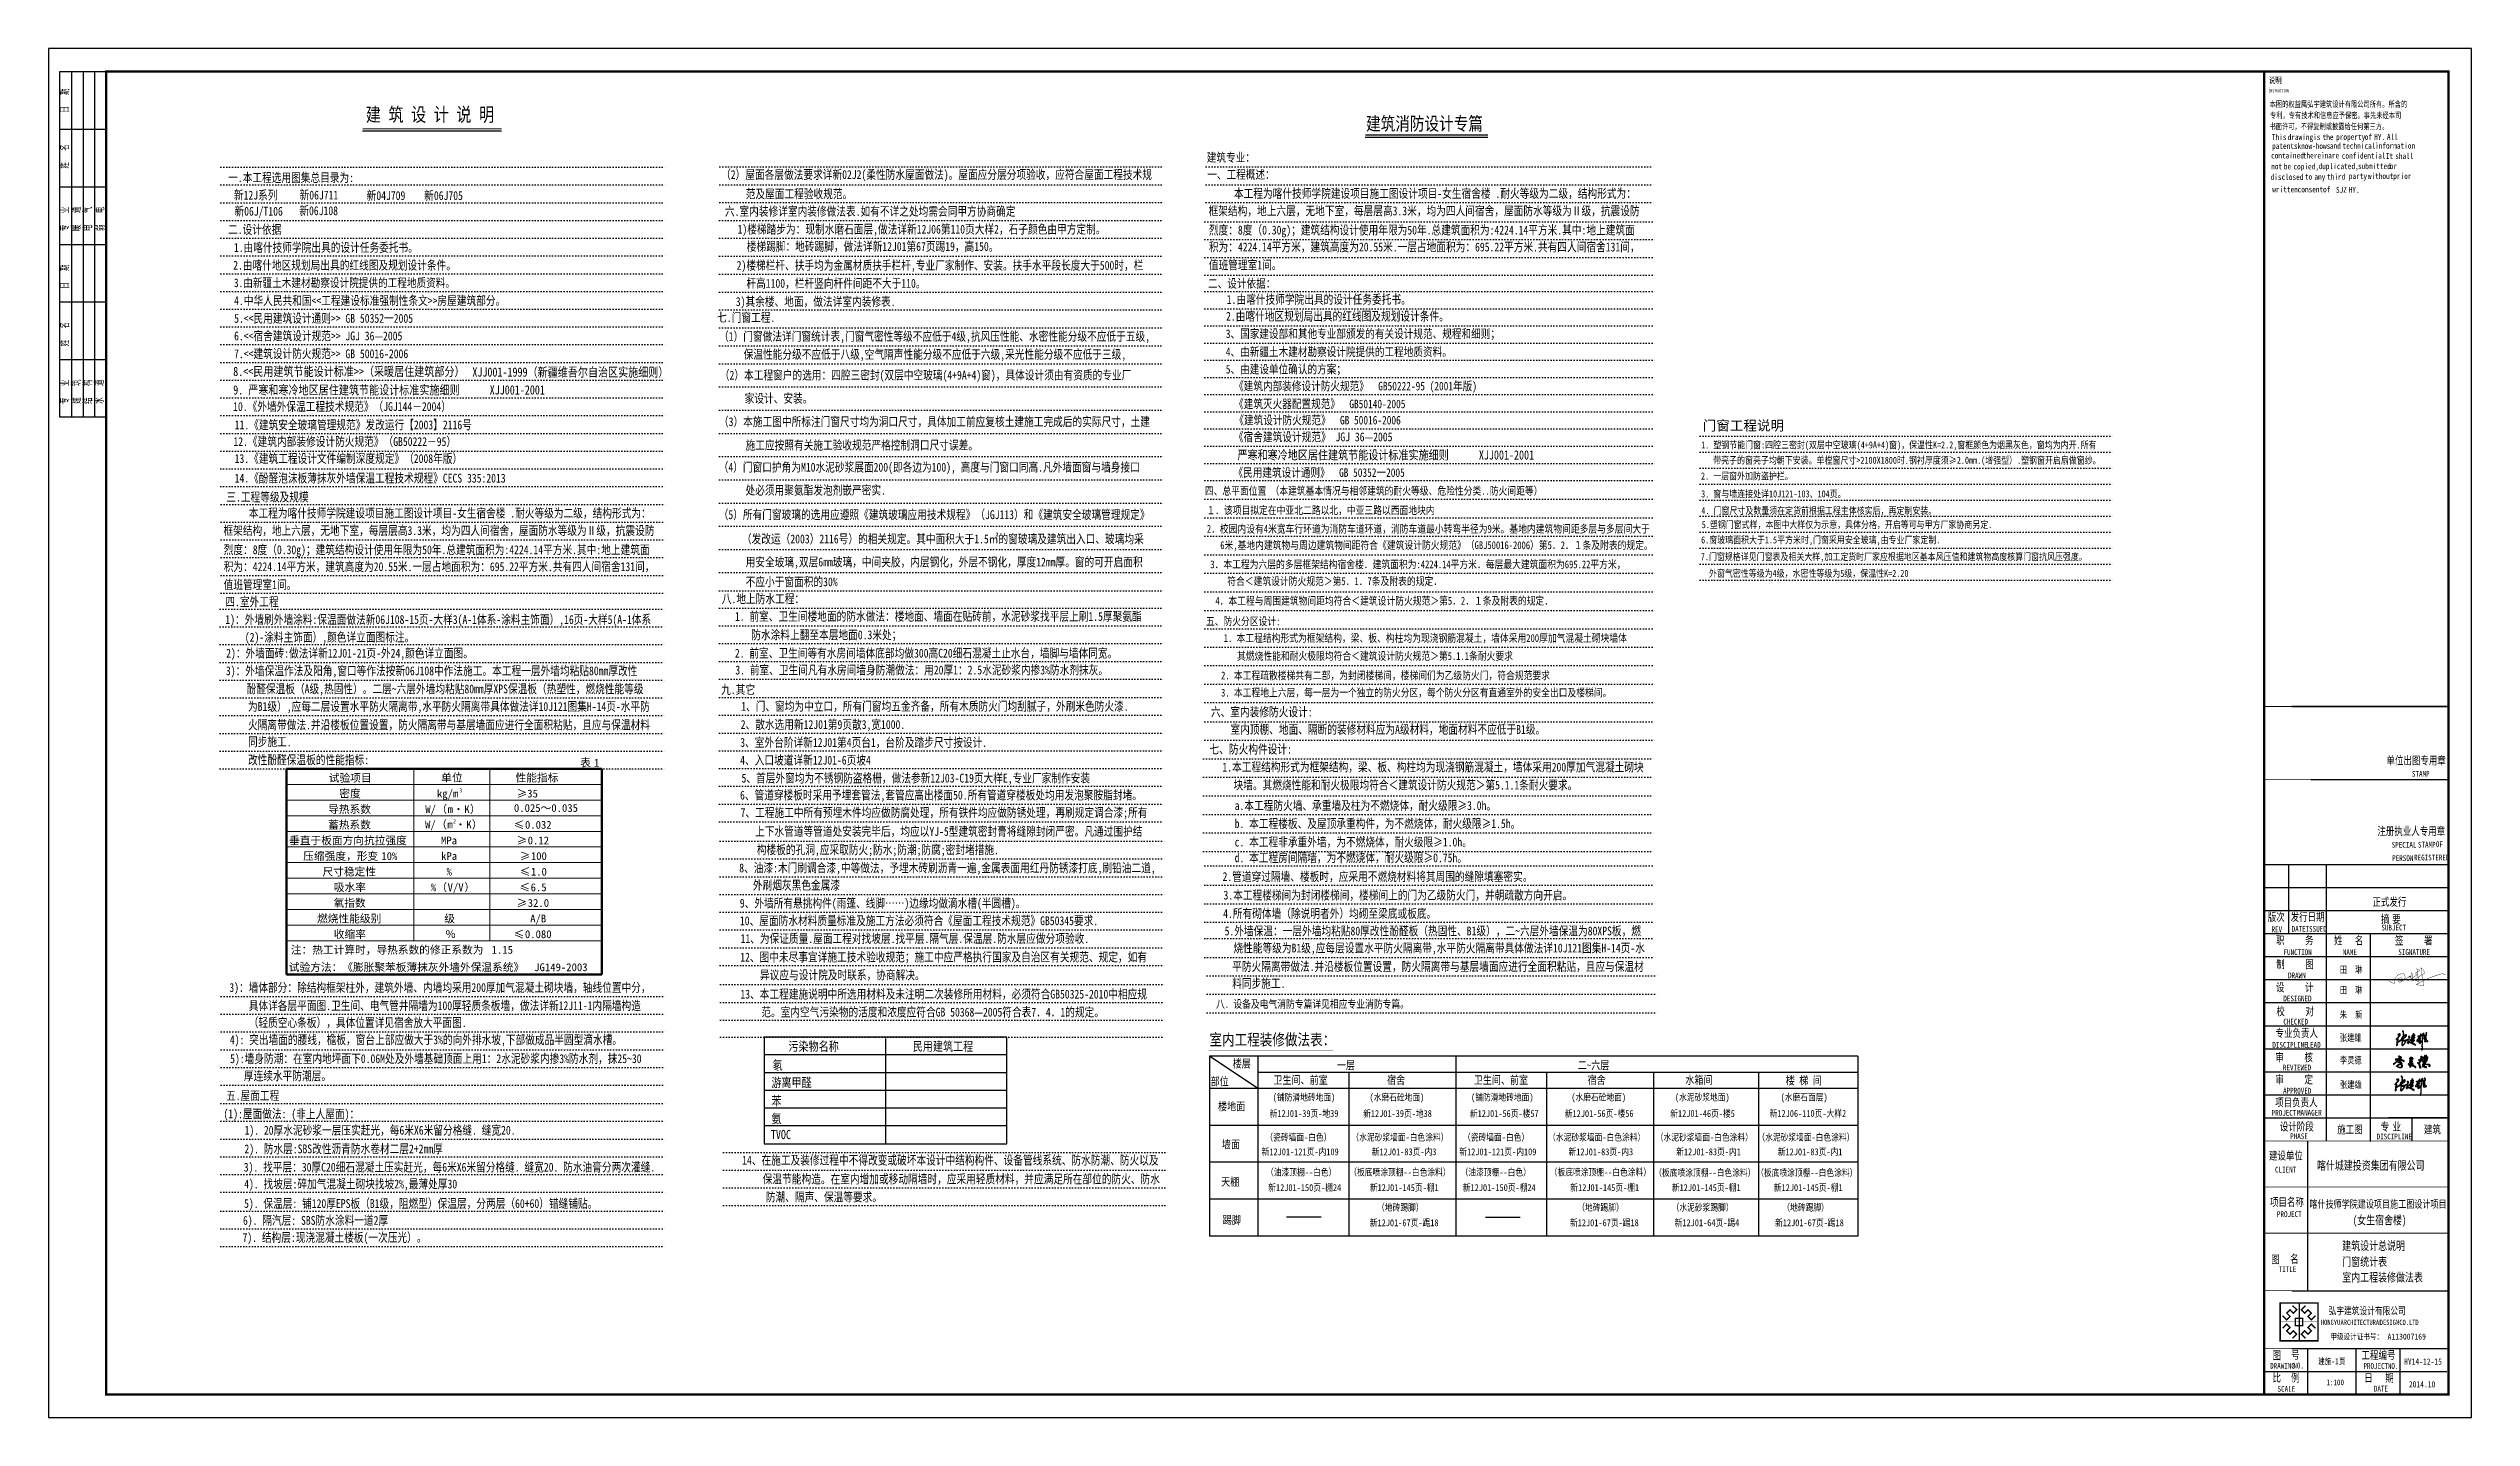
# Model space of a CAD drawing. Extents: x 30064 to 135164, y 17999 to 492668.
# Drawn here: x 30064 to 135164, y 321946 to 381346 of the extents above; entities that cross this region are included whole.
import ezdxf

# ---------------------------------------------------------------- set-up
doc = ezdxf.new("R2010")
doc.units = 0
doc.header["$LTSCALE"] = 1000
doc.header["$MEASUREMENT"] = 0
doc.linetypes.add('DOT2', pattern=[0.125, 0, -0.125])
for name, color, linetype in [('1', 7, 'Continuous'), ('_TCH_MASK', 7, 'Continuous'), ('PUB_TEXT', 7, 'Continuous'), ('PUB_TITLE', 7, 'Continuous'), ('TK', 126, 'Continuous'), ('TWT_TITLE', 7, 'Continuous'), ('文字', 43, 'Continuous'), ('文字和字符', 7, 'Continuous'), ('看线', 3, 'Continuous')]:
    doc.layers.add(name, color=color, linetype=linetype)
doc.layers.add('粗线', color=5, linetype='Continuous', lineweight=70)
doc.layers.add('细线', color=2, linetype='Continuous', lineweight=13)
doc.styles.add('-宋体', font='', dxfattribs={"width": 0.8})
doc.styles.add('-黑体', font='simhei.ttf', dxfattribs={"width": 1.2})
doc.styles.add('_TEL_DIM', font='simhei.ttf', dxfattribs={"width": 0.8, "height": 3.5})
doc.styles.add('DDD', font='simhei.ttf', dxfattribs={"width": 0.8, "height": 1500})
doc.styles.add('FSZ', font='')
doc.styles.get("Standard").update_dxf_attribs({"font": 'gbenor.shx', "bigfont": 'gbcbig.shx'})
doc.styles.add('STYLE3', font='', dxfattribs={"width": 0.7})
doc.styles.add('WMF-宋体0', font='')
doc.styles.add('仿宋', font='')
doc.styles.get('-宋体').set_extended_font_data('SimSun')
doc.styles.get('FSZ').set_extended_font_data('SimSun')
doc.styles.get('STYLE3').set_extended_font_data('SimSun')
doc.styles.get('WMF-宋体0').set_extended_font_data('SimSun')
doc.styles.get('仿宋').set_extended_font_data('SimSun')

msp = doc.modelspace()

# ---------------------------------------------------------------- texts
for s, height, style, width, p in [('INSTRUCTION', 129.15, '-宋体', 0.75, (126365, 379439)), ('单位出图专用章', 350, '-宋体', 0.75, (131476, 350278)), ('STAMP', 250, '-宋体', 0.75, (132579, 349748)), ('注册执业人专用章', 350, '-宋体', 0.75, (131080, 347215)), ('SPECIAL', 250, '-宋体', 0.75, (131701, 346667)), ('STAMP', 250, '-宋体', 0.75, (132841, 346674)), ('OF', 250, '-宋体', 0.75, (133619, 346692)), ('PERSON', 250, '-宋体', 0.75, (131723, 346093)), ('REGISTERED', 250, '-宋体', 0.75, (132672, 346117)), ('版次', 350, '-宋体', 0.75, (126326, 343487)), ('发行日期', 350, '-宋体', 0.75, (127317, 343490)), ('正式发行', 350, '-宋体', 0.75, (130864, 344142)), ('摘', 350, '-宋体', 0.75, (131236, 343390)), ('要', 350, '-宋体', 0.75, (131724, 343390)), ('REV', 250, '-宋体', 0.75, (126489, 343003)), ('职     务', 350, '-宋体', 0.75, (126681, 342483)), ('DATE', 250, '-宋体', 0.75, (127361, 343022)), ('ISSUED', 250, '-宋体', 0.75, (127965, 343020)), ('姓   名', 350, '-宋体', 0.75, (129199, 342467)), ('SUBJECT', 250, '-宋体', 0.75, (131254, 343079)), ('签     署', 350, '-宋体', 0.75, (131842, 342466)), ('制     图', 350, '-宋体', 0.75, (126694, 341436)), ('FUNCTION', 250, '-宋体', 0.75, (127008, 342013)), ('NAME', 250, '-宋体', 0.75, (129581, 342016)), ('SIGNATURE', 250, '-宋体', 0.75, (131986, 342017)), ('设     计', 350, '-宋体', 0.75, (126683, 340435)), ('DRAWN', 250, '-宋体', 0.75, (127205, 341002)), ('田  琳', 300, '-宋体', 0.75, (129450, 341225)), ('田  琳', 300, '-宋体', 0.75, (129450, 340344)), ('校     对', 350, '-宋体', 0.75, (126700, 339395)), ('DESIGNED', 250, '-宋体', 0.75, (127002, 340002)), ('朱  新', 300, '-宋体', 0.75, (129450, 339278)), ('专业负责人', 350, '-宋体', 0.75, (126663, 338452)), ('CHECKED', 250, '-宋体', 0.75, (127001, 338997)), ('张建雄', 300, '-宋体', 0.75, (129450, 338278)), ('楼层', 350, '-黑体', 0.8, (81430, 337127)), ('一层', 350, '-黑体', 0.8, (85949, 337054)), ('二~六层', 350, '-黑体', 0.8, (96396, 337054)), ('DISCIPLINE', 250, '-宋体', 0.75, (126525, 337990)), ('审     核', 350, '-宋体', 0.75, (126654, 337399)), ('LEAD', 250, '-宋体', 0.75, (128007, 337992)), ('李灵德', 300, '-宋体', 0.75, (129457, 337300)), ('部位', 350, '-黑体', 0.8, (80473, 336356)), ('卫生间、前室', 350, '-黑体', 0.8, (83198, 336417)), ('宿舍', 350, '-黑体', 0.8, (88127, 336417)), ('卫生间、前室', 350, '-黑体', 0.8, (91889, 336417)), ('宿舍', 350, '-黑体', 0.8, (96827, 336417)), ('水箱间', 350, '-黑体', 0.8, (101064, 336417)), ('楼 梯 间', 350, '-黑体', 0.8, (105422, 336397)), ('审     定', 350, '-宋体', 0.75, (126654, 336435)), ('REVIEWED', 250, '-宋体', 0.75, (126983, 337005)), ('张建雄', 300, '-宋体', 0.75, (129455, 336238)), ('楼地面', 350, '-黑体', 0.8, (80794, 335271)), ('新12J01-39页-地39', 300, '-黑体', 0.8, (83033, 334987)), ('(铺防滑地砖地面)', 300, '-黑体', 0.8, (83169, 335693)), ('新12J01-39页-地38', 300, '-黑体', 0.8, (87087, 334987)), ('(水磨石砼地面)', 300, '-黑体', 0.8, (87366, 335693)), ('新12J01-56页-楼57', 300, '-黑体', 0.8, (91718, 334987)), ('(铺防滑地砖地面)', 300, '-黑体', 0.8, (91768, 335693)), ('新12J01-56页-楼56', 300, '-黑体', 0.8, (95834, 334987)), ('(水磨石砼地面)', 300, '-黑体', 0.8, (96117, 335693)), ('新12J01-46页-楼5', 300, '-黑体', 0.8, (100408, 334987)), ('(水泥砂浆地面)', 300, '-黑体', 0.8, (100611, 335693)), ('新12J06-110页-大样2', 300, '-黑体', 0.8, (104720, 334990)), ('(水磨石面层)', 300, '-黑体', 0.8, (105198, 335693)), ('PROJECT', 250, '-宋体', 0.75, (126493, 335040)), ('项目负责人', 350, '-宋体', 0.75, (126646, 335444)), ('APPROVED', 250, '-宋体', 0.75, (126990, 336001)), ('MANAGER', 250, '-宋体', 0.75, (127595, 335046)), ('（瓷砖墙面-白色）', 300, '-黑体', 0.8, (82846, 333956)), ('（水泥砂浆墙面-白色涂料）', 300, '-黑体', 0.8, (86577, 333956)), ('（瓷砖墙面-白色）', 300, '-黑体', 0.8, (91420, 333956)), ('（水泥砂浆墙面-白色涂料）', 300, '-黑体', 0.8, (95111, 333956)), ('（水泥砂浆墙面-白色涂料）', 300, '-黑体', 0.8, (99780, 333956)), ('（水泥砂浆墙面-白色涂料）', 300, '-黑体', 0.8, (104186, 333956)), ('设计阶段', 350, '-宋体', 0.75, (126850, 334394)), ('PHASE', 250, '-宋体', 0.75, (127299, 334025)), ('施工图', 350, '-宋体', 0.75, (129338, 334266)), ('DISCIPLINE', 250, '-宋体', 0.75, (131048, 334014)), ('专', 350, '-宋体', 0.75, (131222, 334388)), ('业', 350, '-宋体', 0.75, (131739, 334387)), ('建筑', 350, '-宋体', 0.75, (133099, 334269)), ('墙面', 350, '-黑体', 0.8, (80965, 333622)), ('新12J01-121页-内109', 300, '-黑体', 0.8, (82685, 333326)), ('新12J01-83页-内3', 300, '-黑体', 0.8, (87462, 333326)), ('新12J01-121页-内109', 300, '-黑体', 0.8, (91259, 333326)), ('新12J01-83页-内3', 300, '-黑体', 0.8, (95996, 333326)), ('新12J01-83页-内1', 300, '-黑体', 0.8, (100666, 333326)), ('新12J01-83页-内1', 300, '-黑体', 0.8, (105073, 333326)), ('建设单位', 350, '-宋体', 0.75, (126377, 333134)), ('天棚', 350, '-黑体', 0.8, (80931, 332000)), ('新12J01-150页-棚24', 300, '-黑体', 0.8, (82972, 331772)), ('（油漆顶棚--白色）', 300, '-黑体', 0.8, (82877, 332443)), ('（板底喷涂顶棚--白色涂料）', 300, '-黑体', 0.8, (86487, 332443)), ('新12J01-145页-棚1', 300, '-黑体', 0.8, (87380, 331772)), ('新12J01-150页-棚24', 300, '-黑体', 0.8, (91410, 331772)), ('（油漆顶棚--白色）', 300, '-黑体', 0.8, (91315, 332443)), ('（板底喷涂顶棚--白色涂料）', 300, '-黑体', 0.8, (95182, 332443)), ('新12J01-145页-棚1', 300, '-黑体', 0.8, (96075, 331772)), ('（板底喷涂顶棚--白色涂料）', 300, '-黑体', 0.8, (99713, 332422)), ('新12J01-145页-棚1', 300, '-黑体', 0.8, (100478, 331772)), ('（板底喷涂顶棚--白色涂料）', 300, '-黑体', 0.8, (104135, 332422)), ('新12J01-145页-棚1', 300, '-黑体', 0.8, (104900, 331772)), ('CLIENT', 250, '-宋体', 0.75, (126641, 332576)), ('喀什城建投资集团有限公司', 370.27, '-宋体', 0.75, (128459, 332696)), ('   （地砖踢脚）', 300, '-黑体', 0.8, (87152, 330913)), ('   （地砖踢脚）', 300, '-黑体', 0.8, (95837, 330913)), ('   （水泥砂浆踢脚）', 300, '-黑体', 0.8, (99927, 330913)), ('   （地砖踢脚）', 300, '-黑体', 0.8, (104731, 330913)), ('项目名称', 350, '-宋体', 0.75, (126422, 331118)), ('喀什技师学院建设项目施工图设计项目', 333.25, '-宋体', 0.75, (128133, 331042)), ('踢脚', 350, '-黑体', 0.8, (80998, 330340)), ('新12J01-67页-踢18', 300, '-黑体', 0.8, (87376, 330247)), ('新12J01-67页-踢18', 300, '-黑体', 0.8, (96060, 330247)), ('新12J01-64页-踢4', 300, '-黑体', 0.8, (100599, 330247)), ('新12J01-67页-踢18', 300, '-黑体', 0.8, (104955, 330247)), ('PROJECT', 250, '-宋体', 0.75, (126724, 330647)), ('(女生宿舍楼)', 370.3, '-宋体', 0.75, (130015, 330323)), ('图', 350, '-宋体', 0.75, (126473, 328628)), ('名', 350, '-宋体', 0.75, (127302, 328653)), ('建筑设计总说明', 370.3, '-宋体', 0.75, (129556, 329213)), ('TITLE', 250, '-宋体', 0.75, (126799, 328262)), ('室内工程装修做法表', 370.3, '-宋体', 0.75, (129556, 327843)), ('门窗统计表', 370.3, '-宋体', 0.75, (129556, 328516)), ('图', 350, '-宋体', 0.75, (126531, 324466)), ('号', 350, '-宋体', 0.75, (127343, 324490)), ('工程编号', 350, '-宋体', 0.75, (130393, 324478)), ('DRAWING', 250, '-宋体', 0.75, (126429, 324065)), ('比', 350, '-宋体', 0.75, (126533, 323501)), ('例', 350, '-宋体', 0.75, (127332, 323495)), ('N0.', 250, '-宋体', 0.75, (127433, 324076)), ('建施-1页', 267.7, '-宋体', 0.75, (128517, 324251)), ('PROJECT', 250, '-宋体', 0.75, (130476, 324058)), ('日', 350, '-宋体', 0.75, (130509, 323492)), ('期', 350, '-宋体', 0.75, (131424, 323494)), ('NO.', 250, '-宋体', 0.75, (131534, 324055)), ('HY14-12-15', 267.7, '-宋体', 0.75, (132241, 324242)), ('SCALE', 250, '-宋体', 0.75, (126751, 323062)), ('1:100', 250, '-宋体', 0.75, (128868, 323349)), ('DATE', 250, '-宋体', 0.75, (130929, 323074)), ('2014.10', 267.7, '-宋体', 0.75, (132447, 323256))]:
    msp.add_text(s, height=height, dxfattribs=dict(style=style, width=width)).set_placement(p)
at = {"color": 7, "style": 'FSZ'}
msp.add_text('门窗工程说明', height=430.9, dxfattribs=at).set_placement((101819, 364770, -19466))
at = {"layer": 'PUB_TEXT'}
for s, height, style, p in [('表', 340, 'WMF-宋体0', (53126, 350184)), ('1', 340, 'WMF-宋体0', (53731, 350184)), ('试验项目', 340.3, 'WMF-宋体0', (42223, 349526)), ('密度', 340.3, 'WMF-宋体0', (42680, 348848)), ('kg/m', 340.3, 'WMF-宋体0', (46916, 348848)), ('单位', 340.3, 'WMF-宋体0', (47100, 349536)), ('3', 170, 'WMF-宋体0', (47884, 349072)), ('性能指标', 340.3, 'WMF-宋体0', (50325, 349534)), ('≥35', 340.3, 'WMF-宋体0', (50367, 348848)), ('蓄热系数', 340.3, 'WMF-宋体0', (42193, 347492)), ('导热系数', 340.3, 'WMF-宋体0', (42197, 348170)), ('W/', 340.3, 'WMF-宋体0', (46408, 348170)), ('（', 340, 'WMF-宋体0', (46884, 347506)), ('（', 340, 'WMF-宋体0', (46892, 348170)), ('m', 340, 'WMF-宋体0', (47376, 348170)), ('2', 170, 'WMF-宋体0', (47610, 347730)), ('·', 340, 'WMF-宋体0', (47618, 348170)), ('K', 340, 'WMF-宋体0', (48102, 348170)), ('）', 340, 'WMF-宋体0', (48343, 348170)), ('）', 340, 'WMF-宋体0', (48429, 347506)), ('0.025～0.035', 340.25, 'WMF-宋体0', (50253, 348222)), ('垂直于板面方向抗拉强度', 340.25, 'WMF-宋体0', (40502, 346814)), ('W/', 340.3, 'WMF-宋体0', (46400, 347506)), ('MPa', 340.3, 'WMF-宋体0', (47090, 346814)), ('m', 340, 'WMF-宋体0', (47368, 347506)), ('·', 340, 'WMF-宋体0', (47703, 347506)), ('K', 340, 'WMF-宋体0', (48187, 347506)), ('≤', 340, 'WMF-宋体0', (50249, 347492)), ('≥', 340, 'WMF-宋体0', (50367, 346814)), ('0.032', 340.3, 'WMF-宋体0', (50732, 347492)), ('0.12', 340.3, 'WMF-宋体0', (50851, 346814)), ('压缩强度，形变', 340.3, 'WMF-宋体0', (41115, 346136)), ('尺寸稳定性', 340.3, 'WMF-宋体0', (41951, 345458)), ('10%', 340.3, 'WMF-宋体0', (44503, 346136)), ('kPa', 340.3, 'WMF-宋体0', (47096, 346136)), ('%', 340, 'WMF-宋体0', (47333, 345458)), ('≤', 340, 'WMF-宋体0', (50504, 345458)), ('≥', 340, 'WMF-宋体0', (50504, 346136)), ('100', 340.3, 'WMF-宋体0', (50988, 346136)), ('1.0', 340.3, 'WMF-宋体0', (50988, 345458)), ('吸水率', 340.3, 'WMF-宋体0', (42442, 344780)), ('%', 340, 'WMF-宋体0', (46650, 344780)), ('（', 340, 'WMF-宋体0', (46892, 344780)), ('V/V', 340.3, 'WMF-宋体0', (47376, 344780)), ('）', 340, 'WMF-宋体0', (48102, 344780)), ('≤', 340, 'WMF-宋体0', (50494, 344780)), ('6.5', 340.3, 'WMF-宋体0', (50978, 344780)), ('燃烧性能级别', 340.3, 'WMF-宋体0', (41714, 343424)), ('氧指数', 340.3, 'WMF-宋体0', (42432, 344102)), ('级', 340, 'WMF-宋体0', (47232, 343424)), ('≥', 340, 'WMF-宋体0', (50370, 344102)), ('32.0', 340.3, 'WMF-宋体0', (50853, 344102)), ('A/B', 340.3, 'WMF-宋体0', (50960, 343424)), ('收缩率', 340.3, 'WMF-宋体0', (42440, 342746)), ('％', 340, 'WMF-宋体0', (47273, 342746)), ('≤', 340, 'WMF-宋体0', (50246, 342746)), ('0.080', 340.3, 'WMF-宋体0', (50730, 342746)), ('试验方法：《膨胀聚苯板薄抹灰外墙外保温系统》', 340.25, '仿宋', (40488, 341312)), ('注：热工计算时，导热系数的修正系数为', 340.25, 'WMF-宋体0', (40577, 342068)), ('1.15', 340.3, 'WMF-宋体0', (49287, 342068)), ('JG149-2003', 340.3, '仿宋', (51134, 341312))]:
    msp.add_text(s, height=height, dxfattribs=dict(at, style=style)).set_placement(p)
at = {"layer": 'PUB_TEXT', "style": '-黑体', "width": 0.8}
msp.add_text('室内工程装修做法表：', height=500, dxfattribs=at).set_placement((80421, 338092))
at = {"layer": 'TK', "color": 9}
for s, height, style, width, p in [('说明', 265.8, '-宋体', 0.75, (126374, 379830)), ('HONGYU', 227.8, '-宋体', 0.75, (128631, 325964, 0)), ('弘宇建筑设计有限公司', 319, '-宋体', 0.75, (128964, 326419)), ('ARCHITECTURAL', 227.85, '-宋体', 0.75, (129482, 325964, 0)), ('DESIGN', 227.8, '-宋体', 0.75, (131183, 325964, 0)), ('CO.LTD', 227.8, '-宋体', 0.75, (132033, 325964, 0)), ('甲级设计证书号：', 255.1, '_TEL_DIM', 0.8, (129043, 325331)), ('A113007169', 255.1, '_TEL_DIM', 0.8, (131521, 325331))]:
    msp.add_text(s, height=height, dxfattribs=dict(at, style=style, width=width)).set_placement(p)
at = {"layer": 'TK', "style": '-宋体', "width": 0.75}
for s, height, p in [('本图的权益属弘宇建筑设计有限公司所有。所含的', 258.23, (126409, 378800)), ('专利，专有技术和信息应予保密。事先未经本司', 258.23, (126422, 378316)), ('书面许可，不得复制或披露给任何第三方。', 258.23, (126402, 377833)), ('This', 258.2, (126502, 377371)), ('drawing', 258.2, (127190, 377371)), ('is', 258.2, (128292, 377371)), ('the', 258.2, (128705, 377371)), ('property', 258.2, (129290, 377380)), ('of', 258.2, (130529, 377380)), ('HY.', 258.2, (130942, 377380)), ('All', 258.2, (131493, 377380)), ('contained', 258.2, (126468, 376573)), ('not', 258.2, (126475, 376097)), ('patents', 258.2, (126513, 376986)), ('be', 258.2, (127025, 376097)), ('copied,', 258.2, (127439, 376097)), ('know-hows', 258.2, (127615, 376986)), ('therein', 258.2, (127845, 376573)), ('duplicated,', 258.23, (128530, 376109)), ('are', 258.2, (128947, 376573)), ('and', 258.2, (129018, 376991)), ('confidential.', 258.23, (129536, 376563)), ('technical', 258.2, (129569, 376991)), ('submitted', 258.2, (130239, 376111)), ('information', 258.23, (130978, 376995)), ('It', 258.2, (131442, 376549)), ('or', 258.2, (131616, 376111)), ('shall', 258.2, (131855, 376549)), ('disclosed', 258.2, (126449, 375640)), ('written', 258.2, (126521, 375102)), ('consent', 258.2, (127622, 375102)), ('to', 258.2, (127934, 375650)), ('any', 258.2, (128347, 375650)), ('of', 258.2, (128724, 375102)), ('third', 258.2, (128898, 375650)), ('SJZ', 258.2, (129284, 375083)), ('HY.', 258.2, (129835, 375083)), ('party', 258.2, (129840, 375682)), ('without', 258.2, (130667, 375682)), ('prior', 258.2, (131768, 375682))]:
    msp.add_text(s, height=height, dxfattribs=at).set_placement(p)
at = {"layer": '文字', "style": 'DDD', "width": 0.8}
for s, p in [('1. 塑钢节能门窗:四腔三密封(双层中空玻璃(4+9A+4)窗)，保温性K=2.2,窗框颜色为烟黑灰色，窗均为内开.所有', (101750, 363991, -19466)), ('带亮子的窗亮子均朝下安装。单樘窗尺寸>2100X1800时.钢衬厚度须≥2.0mm.(增强型）.塑钢窗开启扇做窗纱。', (102272, 363326, -19466)), ('2. 一层窗外加防盗护栏。', (101744, 362642, -19466)), ('3. 窗与墙连接处详10J121-103、104页。', (101750, 361866, -19466)), ('4. 门窗尺寸及数量须在定货前根据工程主体核实后，再定制安装。', (101759, 361140, -19466)), ('5.塑钢门窗式样，本图中大样仅为示意，具体分格，开启等可与甲方厂家协商另定.', (101775, 360533, -11707)), ('7.门窗规格详见门窗表及相关大样,加工定货时厂家应根据地区基本风压值和建筑物高度核算门窗抗风压强度。', (101734, 359141, -2203)), ('6.窗玻璃面积大于1.5平方米时,门窗采用安全玻璃,由专业厂家定制.', (101748, 359870, -11707)), ('外窗气密性等级为4级，水密性等级为5级，保温性K=2.20', (102089, 358417, -2203))]:
    msp.add_text(s, height=308, dxfattribs=at).set_placement(p)
at = {"layer": '看线', "color": 3, "style": 'STYLE3', "width": 0.8}
for s, height, p in [('建 筑 设 计 说 明', 600, (43831, 378179)), ('建筑消防设计专篇', 580.9, (87214, 377793, -31331)), ('建筑专业：', 372.7, (80306, 376429, -31331)), ('一.本工程选用图集总目录为:', 385, (37858, 375548)), ('新12J系列', 385, (38109, 374790)), ('新06J711', 385, (40956, 374793)), ('新04J709', 385, (43866, 374770)), ('新06J705', 385, (46362, 374770)), ('（2）屋面各层做法要求详新02J2(柔性防水屋面做法)。屋面应分层分项验收，应符合屋面工程技术规', 385, (59239, 375681, -31331)), ('范及屋面工程验收规范。', 385, (60308, 374842, -31331)), ('一、工程概述：', 372.7, (80328, 375689, -31331)), ('    本工程为喀什技师学院建设项目施工图设计项目-女生宿舍楼 .耐火等级为二级，结构形式为：', 385, (80647, 374861, -31331)), ('新06J/T106', 385, (38132, 374089)), ('新06J108', 385, (40946, 374113)), ('六.室内装修详室内装修做法表.如有不详之处均需会同甲方协商确定', 385, (59405, 374086, -31331)), ('框架结构，地上六层，无地下室，每层层高3.3米，均为四人间宿舍，屋面防水等级为Ⅱ级，抗震设防', 385, (80385, 374105, -31331)), ('二.设计依据', 385, (37855, 373297)), ('1)楼梯踏步为：现制水磨石面层,做法详新12J06第110页大样2，石子颜色由甲方定制。', 385, (59954, 373310, -31331)), ('烈度：8度（0.30g)；建筑结构设计使用年限为50年.总建筑面积为:4224.14平方米.其中:地上建筑面', 385, (80396, 373273, -31331)), ('2.由喀什地区规划局出具的红线图及规划设计条件。', 385, (38077, 371749, -19505)), ('1.由喀什技师学院出具的设计任务委托书。', 385, (38107, 372518, -19505)), ('2)楼梯栏杆、扶手均为金属材质扶手栏杆,专业厂家制作、安装。扶手水平段长度大于500时，栏', 385, (59914, 371741, -31331)), ('楼梯踢脚：地砖踢脚，做法详新12J01第67页踢19，高150。', 385, (60352, 372563, -31331)), ('积为：4224.14平方米，建筑高度为20.55米.一层占地面积为：695.22平方米.共有四人间宿舍131间，', 385, (80396, 372539, -31331)), ('值班管理室1间。', 385, (80396, 371758, -31331)), ('杆高1100，栏杆竖向杆件间距不大于110。', 385, (60337, 370962, -31331)), ('二、设计依据：', 372.7, (80360, 370963, -31331)), ('4.中华人民共和国<<工程建设标准强制性条文>>房屋建筑部分。', 385, (38117, 370211)), ('3)其余楼、地面，做法详室内装修表.', 385, (59878, 370170, -31331)), ('2.由喀什地区规划局出具的红线图及规划设计条件。', 385, (81142, 369534, -50837)), ('1.由喀什技师学院出具的设计任务委托书。', 385, (81173, 370264, -50837)), ('5.<<民用建筑设计通则>> GB 50352一2005', 385, (38117, 369443)), ('6.<<宿舍建筑设计规范>> JGJ 36—2005', 385, (38117, 368680)), ('七.门窗工程.', 385, (59068, 369481, -31331)), ('（1）门窗做法详门窗统计表,门窗气密性等级不应低于4级,抗风压性能、水密性能分级不应低于五级,', 385, (59151, 368661, -31331)), ('3、国家建设部和其他专业部颁发的有关设计规范、规程和细则；', 372.73, (81131, 368781, -31331)), ('保温性能分级不应低于八级,空气隔声性能分级不应低于六级,采光性能分级不应低于三级,', 385, (60217, 367881, -31331)), ('8.<<民用建筑节能设计标准>>（采暖居住建筑部分）            ', 400, (38077, 367133)), ('XJJ001-1999（新疆维吾尔自治区实施细则）', 400, (48450, 367104)), ('（2）本工程窗户的选用：四腔三密封(双层中空玻璃(4+9A+4)窗)，具体设计须由有资质的专业厂', 385, (59184, 366980, -62663)), ('5、由建设单位确认的方案；', 372.73, (81131, 367241, -31331)), ('《建筑内部装修设计防火规范》  GB50222-95 (2001年版)', 372.73, (81491, 366510, -31331)), ('9. 严寒和寒冷地区居住建筑节能设计标准实施细则      XJJ001-2001       ', 400, (38077, 366331)), ('家设计、安装。', 385, (60261, 365970, -62663)), ('《建筑灭火器配置规范》  GB50140-2005', 372.73, (81491, 365736, -31331)), ('（3）本施工图中所标注门窗尺寸均为洞口尺寸，具体加工前应复核土建施工完成后的实际尺寸，土建', 385, (59147, 364959, -62663)), ('《宿舍建筑设计规范》 JGJ 36—2005', 385, (81480, 364299)), ('《建筑设计防火规范》  GB 50016-2006', 372.73, (81503, 365033, -31331)), ('施工应按照有关施工验收规范严格控制洞口尺寸误差。', 385, (60299, 363940, -62663)), (' 严寒和寒冷地区居住建筑节能设计标准实施细则      XJJ001-2001       ', 400, (81418, 363510)), ('（4）门窗口护角为M10水泥砂浆展面200(即各边为100), 高度与门窗口同高.凡外墙面窗与墙身接口', 385, (59135, 362985, -62663)), ('《民用建筑设计通则》  GB 50352一2005', 372.73, (81463, 362757, -31331)), ('三.工程等级及规模', 385, (37779, 361689)), ('处必须用聚氨酯发泡剂嵌严密实.', 385, (60298, 361985, -62663)), ('四、总平面位置 （本建筑基本情况与相邻建筑的耐火等级、危险性分类..防火间距等）', 340, (80221, 361982, -31331)), ('框架结构，地上六层，无地下室，每层层高3.3米，均为四人间宿舍，屋面防水等级为Ⅱ级，抗震设防', 385, (37655, 360236)), ('    本工程为喀什技师学院建设项目施工图设计项目-女生宿舍楼 .耐火等级为二级，结构形式为：', 385, (37916, 360992)), ('（5）所有门窗玻璃的选用应遵照《建筑玻璃应用技术规程》（JGJ113）和《建筑安全玻璃管理规定》', 385, (59135, 360926, -62663)), ('2．校园内设有4米宽车行环道为消防车道环道，消防车道最小转弯半径为9米。基地内建筑物间距多层与多层间大于', 340, (80309, 360333, -31331)), ('１．该项目拟定在中亚北二路以北，中亚三路以西面地块内', 340, (80290, 361138, -31331)), ('烈度：8度（0.30g)；建筑结构设计使用年限为50年.总建筑面积为:4224.14平方米.其中:地上建筑面', 385, (37665, 359404)), ('（发改运（2003）2116号）的相关规定。其中面积大于1.5㎡的窗玻璃及建筑出入口、玻璃均采', 385, (60143, 359872, -62663)), ('6米,基地内建筑物与周边建筑物间距符合《建筑设计防火规范》（GBJ50016-2006）第5．2．１条及附表的规定。', 340, (80891, 359624, -31331)), ('积为：4224.14平方米，建筑高度为20.55米.一层占地面积为：695.22平方米.共有四人间宿舍131间，', 385, (37665, 358669)), ('用安全玻璃,双层6mm玻璃，中间夹胶，内层钢化，外层不钢化，厚度12mm厚。窗的可开启面积', 385, (60305, 358871, -62663)), ('不应小于窗面积的30%%%', 385, (60305, 358013, -62663)), ('3．本工程为六层的多层框架结构宿舍楼．建筑面积为:4224.14平方米．每层最大建筑面积为695.22平方米，', 340, (80460, 358792, -31331)), ('符合＜建筑设计防火规范＞第5．1．7条及附表的规定．', 340, (81195, 358062, -31331)), ('值班管理室1间。', 385, (37665, 357888)), ('四.室外工程', 385, (37737, 357146)), ('八.地上防水工程：', 385, (59269, 357275, -31331)), ('4．本工程与周围建筑物间距均符合＜建筑设计防火规范＞第5．2．１条及附表的规定．', 340, (80678, 357211, -31331)), ('1)：外墙刷外墙涂料:保温面做法新06J108-15页-大样3(A-1体系-涂料主饰面）,16页-大样5(A-1体系', 385, (37736, 356376)), ('1. 前室、卫生间楼地面的防水做法：楼地面、墙面在贴砖前，水泥砂浆找平层上刷1.5厚聚氨酯', 385, (59840, 356512, -31331)), ('五、防火分区设计:', 340, (80268, 356321, -31331)), ('2)：外墙面砖:做法详新12J01-21页-外24,颜色详立面图。', 385, (37771, 354915)), ('(2)-涂料主饰面）,颜色详立面图标注。', 385, (38582, 355610)), ('2. 前室、卫生间等有水房间墙体底部均做300高C20细石混凝土止水台，墙脚与墙体同宽。', 385, (59837, 354916, -31331)), ('防水涂料上翻至本层地面0.3米处；', 385, (60549, 355712, -31331)), ('1. 本工程结构形式为框架结构，梁、板、构柱均为现浇钢筋混凝土，墙体采用200厚加气混凝土砌块墙体', 340, (81043, 355595, -31331)), ('3)：外墙保温作法及阳角,窗口等作法按新06J108中作法施工。本工程一层外墙均粘贴80mm厚改性', 385, (37761, 354151)), ('3. 前室、卫生间凡有水房间墙身防潮做法：用20厚1：2.5水泥砂浆内掺3%%%防水剂抹灰。', 385, (59855, 354187, -31331)), ('2. 本工程疏散楼梯共有二部，为封闭楼梯间，楼梯间们为乙级防火门，符合规范要求', 340, (80926, 353973, -31331)), ('其燃烧性能和耐火极限均符合＜建筑设计防火规范＞第5.1.1条耐火要求', 340, (81617, 354815, -31331)), ('酚醛保温板（A级,热固性）。二层~六层外墙均粘贴80mm厚XPS保温板（热塑性，燃烧性能等级', 385, (38656, 353366)), ('九.其它', 385, (59242, 353334, -31331)), ('3. 本工程地上六层，每一层为一个独立的防火分区，每个防火分区有直通室外的安全出口及楼梯间。', 340, (80926, 353227, -31331)), ('火隔离带做法.并沿楼板位置设置，防火隔离带与基层墙面应进行全面积粘贴，且应与保温材料', 385, (38720, 351804)), ('为B1级）,应每二层设置水平防火隔离带,水平防火隔离带具体做法详10J121图集H-14页-水平防', 385, (38720, 352603)), ('2、散水选用新12J01第9页散3,宽1000.', 385, (60090, 351821, -31331)), ('1、门、窗均为中立口，所有门窗均五金齐备，所有木质防火门均刮腻子，外刷米色防火漆.', 385, (60110, 352610, -31331)), ('六、室内装修防火设计:', 385, (80484, 352366, -31331)), ('同步施工.', 385, (38720, 351072)), ('3、室外台阶详新12J01第4页台1，台阶及踏步尺寸按设计.', 385, (60070, 351043, -31331)), ('七、防火构件设计:', 385, (80427, 350751, -31331)), ('   室内顶棚、地面、隔断的装修材料应为A级材料，地面材料不应低于B1级。', 385, (80703, 351609, -31331)), ('改性酚醛保温板的性能指标:', 385, (38720, 350288)), ('4、入口坡道详新12J01-6页坡4', 385, (60068, 350274, -31331)), ('1.本工程结构形式为框架结构，梁、板、构柱均为现浇钢筋混凝土，墙体采用200厚加气混凝土砌块', 385, (80984, 349975, -31331)), ('6、管道穿楼板时采用予埋套管法,套管应高出楼面50.所有管道穿楼板处均用发泡聚胺脂封堵。', 385, (60061, 348759, -31331)), ('5、首层外窗均为不锈钢防盗格栅，做法参新12J03-C19页大样E,专业厂家制作安装', 385, (60126, 349496, -31331)), ('块墙。其燃烧性能和耐火极限均符合＜建筑设计防火规范＞第5.1.1条耐火要求。', 385, (81468, 349195, -31331)), ('7、工程施工中所有预埋木件均应做防腐处理，所有铁件均应做防锈处理，再刷规定调合漆;所有', 385, (60085, 348001, -31331)), ('a.本工程防火墙、承重墙及柱为不燃烧体，耐火级限≥3.0h。', 385, (81515, 348306, -31331)), ('b. 本工程楼板、及屋顶承重构件，为不燃烧体，耐火级限≥1.5h。', 385, (81515, 347522, -31331)), ('上下水管道等管道处安装完毕后，均应以YJ-5型建筑密封膏将缝隙封闭严密。凡通过围护结', 385, (60713, 347184, -31331)), ('构楼板的孔洞,应采取防火;防水;防潮;防腐;密封堵措施.', 385, (60789, 346387, -31331)), ('c. 本工程非承重外墙，为不燃烧体，耐火级限≥1.0h。', 385, (81515, 346722, -31331)), ('8、油漆:木门刷调合漆,中等做法，予埋木砖刷沥青一遍,金属表面用红丹防锈漆打底,刷铅油二道,', 385, (60027, 345599, -31331)), ('d. 本工程房间隔墙，为不燃烧体，耐火级限≥0.75h。', 385, (81515, 346040, -31331)), ('外刷烟灰黑色金属漆', 385, (60619, 344847, -31331)), ('   2.管道穿过隔墙、楼板时，应采用不燃烧材料将其周围的缝隙填塞密实。', 385, (80360, 345222, -31331)), (' 3.本工程楼梯间为封闭楼梯间，楼梯间上的门为乙级防火门，并朝疏散方向开启。', 385, (80822, 344417, -31331)), ('9、外墙所有悬挑构件(雨篷、线脚……)边缘均做滴水槽(半圆槽)。', 385, (60052, 344069, -31331)), ('10、屋面防水材料质量标准及施工方法必须符合《屋面工程技术规范》GB50345要求.', 385, (60055, 343308, -31331)), ('   4.所有砌体墙（除说明者外）均砌至梁底或板底。', 385, (80389, 343620, -31331)), ('11、为保证质量.屋面工程对找坡层.找平层.隔气层.保温层.防水层应做分项验收.', 385, (60083, 342534, -31331)), ('5.外墙保温：一层外墙均粘贴80厚改性酚醛板（热固性、B1级），二~六层外墙保温为80XPS板，燃', 385, (81080, 342864, -31331)), ('12、图中未尽事宜详施工技术验收规范；施工中应严格执行国家及自治区有关规范、规定，如有', 385, (60070, 341731, -31331)), ('平防火隔离带做法.并沿楼板位置设置，防火隔离带与基层墙面应进行全面积粘贴，且应与保温材', 385, (81409, 341320)), ('烧性能等级为B1级,应每层设置水平防火隔离带,水平防火隔离带具体做法详10J121图集H-14页-水', 385, (81462, 342123, -31331)), ('3)：墙体部分：除结构框架柱外，建筑外墙、内墙均采用200厚加气混凝土砌块墙，轴线位置中分，', 385, (37909, 340410)), ('13、本工程建施说明中所选用材料及未注明二次装修所用材料，必须符合GB50325-2010中相应规', 385, (60077, 340123, -31331)), ('异议应与设计院及时联系，协商解决。', 385, (60926, 340953, -31331)), ('料同步施工.', 385, (81409, 340588)), ('范。室内空气污染物的活度和浓度应符合GB 50368—2005符合表7．4．1的规定。', 385, (60985, 339343, -31331)), ('八. 设备及电气消防专篇详见相应专业消防专篇。', 340, (80708, 339716, -31331)), ('4): 突出墙面的腰线，檐板，窗台上部应做大于3%%%的向外排水坡,下部做成品半圆型滴水槽。', 385, (37933, 338144)), ('5):墙身防潮：在室内地坪面下0.06M处及外墙基础顶面上用1：2水泥砂浆内掺3%%%防水剂，抹25~30', 385, (37944, 337324)), (' 氡', 400, (61252, 337035, -31331)), ('污染物名称', 400, (62161, 337854, -31331)), ('民用建筑工程', 400, (67553, 337854, -31331)), ('厚连续水平防潮层。', 385, (38541, 336574)), ('游离甲醛', 400, (61422, 336282, -31331)), ('(1):屋面做法:', 385, (37658, 334932)), ('五.屋面工程', 385, (37767, 335717)), ('(非上人屋面)：', 385, (40600, 334922)), ('苯', 400, (61422, 335480, -31331)), ('1). 20厚水泥砂浆一层压实赶光，每6米X6米留分格缝. 缝宽20.', 385, (38570, 334218)), ('TVOC', 400, (61399, 334026, -31331)), ('氨', 400, (61422, 334717, -31331)), ('2). 防水层:SBS改性沥青防水卷材二层2+2mm厚', 385, (38565, 333409)), ('14、在施工及装修过程中不得改变或破坏本设计中结构构件、设备管线系统、防水防潮、防火以及', 385, (60152, 332920, -31331)), ('3). 找平层：30厚C20细石混凝土压实赶光，每6米X6米留分格缝. 缝宽20. 防水油膏分两次灌缝.', 385, (38536, 332616)), ('4). 找坡层:碎加气混凝土砌块找坡2%%%,最薄处厚30', 385, (38554, 331885)), ('保温节能构造。在室内增加或移动隔墙时，应采用轻质材料，并应满足所在部位的防火、防水', 385, (61047, 332100, -31331)), ('5). 保温层: 铺120厚EPS板（B1级，阻燃型）保温层，分两层（60+60）错缝铺贴。', 385, (38548, 331039)), ('防潮、隔声、保温等要求。', 385, (61177, 331321, -31331)), ('7). 结构层:现浇混凝土楼板(一次压光）。', 385, (38482, 329566)), ('6). 隔汽层: SBS防水涂料一道2厚', 385, (38501, 330307))]:
    msp.add_text(s, height=height, dxfattribs=at).set_placement(p)
at = {"layer": '看线', "color": 1, "style": 'STYLE3', "width": 0.8}
for s, p in [('3.由新疆土木建材勘察设计院提供的工程地质资料。', (38109, 370991)), ('4、由新疆土木建材勘察设计院提供的工程地质资料。', (81131, 367997, -31331))]:
    msp.add_text(s, height=372.73, dxfattribs=at).set_placement(p)
at = {"layer": '看线', "style": 'STYLE3', "width": 0.8}
for s, p in [('7.<<建筑设计防火规范>> GB 50016-2006', (38117, 367908)), ('10.《外墙外保温工程技术规范》（JGJ144－2004）', (38074, 365617)), ('11.《建筑安全玻璃管理规范》发改运行【2003】2116号', (38142, 364821)), ('12.《建筑内部装修设计防火规范》（GB50222－95）', (38087, 364097)), ('13.《建筑工程设计文件编制深度规定》（2008年版）', (38140, 363361)), ('14.《酚醛泡沫板薄抹灰外墙保温工程技术规程》CECS 335:2013', (38140, 362511)), ('具体详各层平面图.卫生间、电气管井隔墙为100厚轻质条板墙，做法详新12J11-1内隔墙构造', (38752, 339623)), ('（轻质空心条板），具体位置详见宿舍放大平面图.', (38752, 338888))]:
    msp.add_text(s, height=385, dxfattribs=at).set_placement(p)

# ---------------------------------------------------------------- blocks, each defined once
blk = doc.blocks.new('logo')
at = {"color": 6}
blk.add_line((1004, 2011), (1004, 0), dxfattribs=at)
at = {"color": 6, "const_width": 74.6}
for points in [[(0, 2011), (2008, 2011), (2008, 0), (0, 0)], [(809, 1198), (1199, 1198), (1199, 813), (809, 813)]]:
    blk.add_lwpolyline(points, close=True, dxfattribs=at)
at = {"color": 6}
blk.add_lwpolyline([(0, 2011), (2008, 2011), (2008, 0), (0, 0)], close=True, dxfattribs=at)
for points, const_width in [([(660, 1874), (883, 1654), (704, 1475), (526, 1653), (350, 1477), (528, 1299), (350, 1120), (129, 1340)], 74.6), ([(1004, 2011), (1004, 0)], 15.2), ([(1348, 1874), (1125, 1654), (1304, 1475), (1482, 1653), (1658, 1477), (1480, 1299), (1659, 1120), (1879, 1340)], 74.6), ([(0, 1006), (2008, 1006)], 15.2), ([(660, 137), (883, 357), (704, 536), (526, 358), (350, 534), (528, 712), (350, 891), (129, 671)], 74.6), ([(1348, 137), (1125, 357), (1304, 536), (1482, 358), (1658, 534), (1480, 712), (1659, 891), (1879, 671)], 74.6)]:
    blk.add_lwpolyline(points, dxfattribs=dict(at, const_width=const_width))
blk = doc.blocks.new('田琳')
at = {"const_width": 20}
for points in [[(37074, 43541), (37392, 43371), (37434, 43661), (37646, 43908), (37893, 43957), (37999, 43894), (38020, 43731), (37921, 43590), (37801, 43527), (37709, 43555), (37858, 43668), (37801, 43724), (37618, 43682), (37582, 43590), (37681, 43463), (37758, 43465), (38199, 43741), (38446, 43833), (38404, 44009), (38329, 43797), (38241, 43806), (38370, 43670), (38453, 43638), (38446, 43833)], [(38170, 43531), (38717, 43893), (38612, 43976), (38783, 44086), (38857, 44142), (38691, 44234), (38791, 43477), (38682, 43556), (38559, 43578), (38445, 43547), (39146, 43985), (39054, 44169), (38918, 44287), (39041, 43552), (39067, 43259), (38988, 43245), (38660, 43333), (39372, 43699), (40071, 43934), (40071, 43934), (40359, 43926)]]:
    blk.add_lwpolyline(points, dxfattribs=at)
blk = doc.blocks.new('$titleblk$00000094')
for p, q in [((-150, 20), (0, 20)), ((-150, 0), (-150, 20)), ((0, 15), (-150, 15)), ((-125, 20), (-125, 0)), ((-100, 20), (-100, 0)), ((-75, 20), (-75, 0)), ((-50, 20), (-50, 0)), ((-25, 20), (-25, 0)), ((0, 20), (0, 0)), ((0, 10), (-150, 10)), ((0, 5), (-150, 5))]:
    blk.add_line(p, q)
at = {"width": 0.8}
for s, p in [(' 专   业', (-145.9, 16)), ('建   筑', (-144.2, 11)), (' 姓   名', (-120.9, 16)), (' 日   期', (-95.9, 16)), (' 专   业', (-70.9, 16)), ('暖   通', (-69.2, 11)), (' 姓   名', (-43.8, 16)), (' 日   期', (-19.6, 16)), ('结   构', (-144.2, 6)), ('水   道', (-144.2, 1)), ('弱   电', (-69.2, 0.7)), ('电   气', (-69.2, 6))]:
    blk.add_text(s, height=3.5, rotation=0, dxfattribs=at).set_placement(p)

# ---------------------------------------------------------------- hatches: boundary and pattern name
at = {"layer": '文字和字符'}
h = msp.add_hatch(color=6, dxfattribs=at)
edge = h.paths.add_edge_path()
edge.add_spline(control_points=[(131975, 338569), (131976, 338569), (132001, 338570), (132013, 338584), (132032, 338590), (132050, 338593), (132069, 338583), (132073, 338563), (132071, 338545), (132069, 338528), (132053, 338511), (132039, 338491), (132019, 338471), (131998, 338452), (131980, 338428), (131959, 338414), (131947, 338398), (131938, 338390), (131934, 338383), (131939, 338375), (131954, 338382), (131969, 338380), (131986, 338364), (131974, 338343), (131969, 338324), (131964, 338309), (131958, 338296), (131958, 338283), (131955, 338274), (131960, 338265), (131968, 338265), (131971, 338260), (131975, 338255), (131982, 338258), (131989, 338259), (131997, 338263), (132006, 338268), (132017, 338272), (132027, 338279), (132037, 338285), (132050, 338293), (132064, 338302), (132077, 338310), (132090, 338319), (132104, 338327), (132116, 338338), (132131, 338344), (132128, 338355), (132127, 338364), (132127, 338374), (132129, 338384), (132129, 338394), (132132, 338405), (132137, 338420), (132151, 338435), (132163, 338453), (132175, 338464), (132184, 338473), (132193, 338481), (132192, 338495), (132195, 338513), (132201, 338532), (132203, 338565), (132207, 338599), (132204, 338635), (132203, 338659), (132196, 338676), (132191, 338686), (132186, 338701), (132179, 338689), (132163, 338683), (132160, 338707), (132172, 338719), (132189, 338720), (132203, 338709), (132212, 338693), (132219, 338673), (132220, 338653), (132220, 338633), (132220, 338615), (132220, 338591), (132221, 338563), (132216, 338536), (132217, 338519), (132211, 338499), (132232, 338509), (132243, 338520), (132264, 338533), (132285, 338541), (132304, 338550), (132322, 338557), (132342, 338548), (132347, 338527), (132343, 338510), (132335, 338492), (132318, 338479), (132298, 338458), (132271, 338436), (132244, 338415), (132222, 338394), (132205, 338382), (132183, 338373), (132188, 338345), (132182, 338325), (132182, 338313), (132179, 338304), (132191, 338302), (132201, 338303), (132218, 338300), (132239, 338302), (132260, 338301), (132277, 338306), (132292, 338309), (132308, 338316), (132328, 338322), (132347, 338331), (132366, 338336), (132381, 338344), (132393, 338346), (132410, 338359), (132404, 338333), (132389, 338325), (132365, 338316), (132342, 338311), (132320, 338301), (132300, 338295), (132277, 338290), (132254, 338289), (132227, 338286), (132203, 338285), (132188, 338288), (132178, 338289), (132174, 338277), (132171, 338241), (132162, 338192), (132158, 338143), (132156, 338118), (132167, 338106), (132178, 338104), (132191, 338105), (132206, 338124), (132228, 338142), (132243, 338170), (132261, 338188), (132270, 338209), (132283, 338226), (132288, 338243), (132306, 338263), (132305, 338238), (132296, 338224), (132285, 338201), (132268, 338180), (132253, 338154), (132230, 338131), (132208, 338103), (132186, 338090), (132171, 338077), (132159, 338086), (132154, 338095), (132143, 338105), (132142, 338125), (132146, 338147), (132146, 338173), (132149, 338199), (132152, 338224), (132156, 338251), (132159, 338273), (132164, 338292), (132161, 338304), (132151, 338310), (132143, 338319), (132140, 338330), (132125, 338330), (132113, 338315), (132091, 338299), (132068, 338284), (132040, 338271), (132017, 338257), (131997, 338241), (131976, 338243), (131966, 338231), (131956, 338225), (131946, 338229), (131940, 338223), (131941, 338213), (131939, 338201), (131945, 338188), (131946, 338172), (131932, 338157), (131930, 338137), (131924, 338121), (131913, 338105), (131932, 338099), (131934, 338117), (131944, 338131), (131954, 338139), (131969, 338156), (131964, 338134), (131956, 338127), (131950, 338118), (131945, 338109), (131939, 338102), (131934, 338096), (131929, 338085), (131917, 338088), (131903, 338076), (131903, 338101), (131905, 338114), (131908, 338129), (131914, 338140), (131919, 338152), (131928, 338162), (131931, 338175), (131930, 338188), (131929, 338200), (131923, 338212), (131919, 338229), (131923, 338250), (131933, 338270), (131941, 338291), (131951, 338311), (131955, 338329), (131960, 338342), (131964, 338350), (131964, 338360), (131950, 338365), (131936, 338359), (131923, 338351), (131910, 338350), (131899, 338352), (131886, 338361), (131919, 338377), (131931, 338403), (131969, 338442), (132000, 338474), (132025, 338507), (132042, 338523), (132056, 338540), (132060, 338561), (132049, 338577), (132029, 338583), (132016, 338559), (131991, 338558), (131971, 338547), (131959, 338571), (131975, 338569), (131975, 338569)], knot_values=[0, 0, 0, 0, 29.8303295, 58.9178132, 87.4030574, 108.1061562, 133.1781654, 167.21185, 183.4935754, 210.6749552, 237.3136257, 275.8677319, 312.3753169, 353.7610428, 395.8755373, 434.5828788, 460.6697611, 476.274997, 484.4178063, 491.6203431, 511.6761559, 536.924503, 555.6925526, 598.3623563, 618.3481767, 639.1891908, 663.4549199, 677.0630632, 692.3176531, 702.959274, 711.9436589, 720.1446903, 726.9278464, 735.8054804, 746.5707601, 757.6571266, 773.3913287, 790.7673201, 805.4418978, 822.5940953, 842.8666937, 868.3230012, 891.1270327, 907.5733934, 930.6345746, 961.2586134, 976.6887274, 988.0027228, 1001.1708005, 1014.5578074, 1029.6178463, 1042.1330389, 1057.768168, 1075.0051979, 1109.9938103, 1138.0422458, 1164.8952603, 1180.29965, 1191.8747379, 1213.2414421, 1232.3492808, 1268.7252685, 1294.322921, 1368.3957819, 1410.7245563, 1445.0448446, 1469.9443934, 1480.867815, 1499.3285115, 1508.7416294, 1526.2865672, 1555.6491573, 1570.573337, 1593.9825899, 1617.9844454, 1641.3826664, 1669.4398151, 1707.2919743, 1725.0356966, 1749.4333202, 1786.0298006, 1824.8442182, 1863.9116253, 1895.042411, 1908.3964054, 1926.9974547, 1954.7336462, 1988.6055848, 2022.4073365, 2049.2216869, 2076.6734093, 2100.0008901, 2131.5651746, 2154.1846744, 2175.0230506, 2209.5378974, 2244.8462763, 2295.9872178, 2350.3941059, 2388.9045076, 2420.9069734, 2437.8429544, 2481.5385849, 2513.6703401, 2525.0687195, 2534.6850669, 2544.9233212, 2563.3146225, 2581.7681547, 2615.8848326, 2650.046285, 2667.232328, 2688.8724948, 2714.0576465, 2739.7843086, 2777.4678787, 2801.5346987, 2820.718126, 2846.2199894, 2860.6985168, 2879.2435845, 2912.6590079, 2940.6089154, 2982.4231615, 3010.6857841, 3039.1784115, 3070.4014954, 3105.5671917, 3138.0404156, 3181.7796701, 3202.0700171, 3207.3187107, 3220.2282115, 3244.0899556, 3371.1024954, 3414.2256091, 3453.4621929, 3467.2699598, 3480.3000776, 3495.0797261, 3519.9730631, 3575.2206644, 3613.1312082, 3652.7759032, 3675.9177445, 3710.0710838, 3737.5778233, 3760.4560262, 3779.026476, 3804.4060124, 3842.4274042, 3879.5379301, 3916.9035261, 3966.4511228, 4017.1319723, 4061.0721752, 4074.6383945, 4092.5650275, 4109.9473092, 4123.8230443, 4149.665691, 4185.9898727, 4217.2384347, 4257.4462969, 4295.7904147, 4324.3968495, 4369.0082304, 4390.6800821, 4401.8091449, 4417.7036406, 4439.2043565, 4450.5888577, 4460.4042548, 4494.0652031, 4522.5308025, 4573.4585538, 4609.5213423, 4650.9127483, 4685.9178617, 4712.7360456, 4730.1209463, 4746.2860217, 4759.9594899, 4766.8634351, 4776.6725609, 4797.1694202, 4817.2917843, 4834.860476, 4859.3236344, 4896.0668484, 4914.918931, 4939.0657689, 4952.349318, 4974.1770799, 4996.9460002, 5022.500289, 5038.3947221, 5059.2605718, 5074.6963925, 5090.1322132, 5102.8606435, 5115.3632339, 5127.2799069, 5137.8395054, 5160.1102543, 5171.9101696, 5195.8387184, 5221.384366, 5238.4307584, 5255.2984263, 5274.2389885, 5291.838335, 5311.9606991, 5328.5533798, 5346.3647667, 5359.9605695, 5382.9345125, 5416.4772611, 5448.0169544, 5474.3000201, 5511.8803753, 5539.40652, 5552.0588605, 5566.9427399, 5578.0329796, 5588.7298473, 5622.3829063, 5636.0818314, 5651.9857809, 5673.5733396, 5685.0923733, 5703.0462211, 5778.8303778, 5827.289368, 5921.8731857, 5965.4633665, 5998.2315826, 6019.7782131, 6058.7918807, 6074.9518461, 6095.0855642, 6133.6669043, 6164.0159285, 6195.2901733, 6213.3463152, 6227.6726877, 6227.6726877, 6227.6726877, 6227.6726877], degree=3, periodic=0)
edge = h.paths.add_edge_path(flags=16)
edge.add_spline(control_points=[(132184, 338454), (132184, 338454), (132175, 338446), (132173, 338438), (132166, 338430), (132162, 338423), (132156, 338414), (132153, 338404), (132147, 338393), (132145, 338384), (132143, 338377), (132144, 338371), (132144, 338366), (132146, 338361), (132152, 338359), (132158, 338365), (132167, 338369), (132174, 338376), (132182, 338380), (132185, 338388), (132184, 338396), (132184, 338407), (132183, 338419), (132190, 338428), (132194, 338438), (132193, 338446), (132195, 338454), (132189, 338456), (132184, 338454), (132184, 338454)], knot_values=[0, 0, 0, 0, 15.1617798, 26.8851153, 40.319645, 54.966413, 64.5687444, 83.2313734, 100.644648, 111.8738248, 122.2617639, 130.597594, 138.137919, 145.2553439, 149.9041889, 163.0579716, 176.2770508, 191.5332175, 204.0027063, 212.7093057, 222.2442582, 238.5189548, 257.6384344, 271.1365093, 286.7047109, 297.4221874, 307.3537278, 313.5196919, 320.4563671, 320.4563671, 320.4563671, 320.4563671], degree=3, periodic=0)
edge = h.paths.add_edge_path(flags=16)
edge.add_spline(control_points=[(132206, 338473), (132206, 338473), (132228, 338490), (132242, 338501), (132260, 338512), (132279, 338524), (132300, 338526), (132317, 338532), (132326, 338525), (132334, 338518), (132324, 338502), (132304, 338488), (132284, 338462), (132261, 338446), (132243, 338431), (132229, 338419), (132216, 338410), (132206, 338403), (132202, 338395), (132190, 338392), (132193, 338408), (132193, 338420), (132206, 338430), (132204, 338443), (132204, 338454), (132205, 338462), (132204, 338468), (132206, 338473), (132206, 338473)], knot_values=[0, 0, 0, 0, 36.4304193, 65.1871972, 91.4197518, 121.899033, 155.8981683, 179.1295991, 191.1875944, 202.5634578, 218.9377572, 256.9026176, 310.3377332, 348.6580265, 377.3801176, 405.1222055, 425.7458442, 443.1172247, 454.8900051, 463.6015941, 481.2319211, 499.9628373, 517.9024977, 538.6061383, 551.1609414, 565.957672, 570.8898856, 577.8668039, 577.8668039, 577.8668039, 577.8668039], degree=3, periodic=0)
edge = h.paths.add_edge_path(flags=16)
edge.add_spline(control_points=[(132146, 338338), (132146, 338338), (132152, 338347), (132158, 338350), (132164, 338353), (132171, 338354), (132169, 338344), (132170, 338337), (132169, 338329), (132167, 338322), (132167, 338317), (132163, 338315), (132158, 338316), (132155, 338321), (132152, 338326), (132149, 338330), (132145, 338333), (132146, 338338), (132146, 338338)], knot_values=[0, 0, 0, 0, 13.9664306, 26.6422208, 32.8673627, 40.6686872, 50.8654737, 62.8132406, 75.5417737, 82.709236, 91.1580425, 95.5633578, 100.2546402, 110.5156019, 118.4012565, 123.6810067, 133.6755275, 136.491121, 136.491121, 136.491121, 136.491121], degree=3, periodic=0)
edge = h.paths.add_edge_path(flags=16)
edge.add_spline(control_points=[(131941, 338251), (131941, 338251), (131946, 338260), (131955, 338258), (131961, 338256), (131966, 338254), (131966, 338248), (131964, 338244), (131963, 338238), (131957, 338236), (131950, 338235), (131941, 338233), (131939, 338242), (131938, 338246), (131941, 338251), (131941, 338251)], knot_values=[0, 0, 0, 0, 11.1226883, 25.4103921, 33.7656496, 39.2597421, 46.3439898, 54.0328351, 60.0992255, 69.7543858, 75.7539059, 90.7349858, 100.5413802, 106.7931966, 112.6985943, 112.6985943, 112.6985943, 112.6985943], degree=3, periodic=0)
h = msp.add_hatch(color=6, dxfattribs=at)
edge = h.paths.add_edge_path()
edge.add_spline(control_points=[(132431, 338477), (132432, 338477), (132457, 338483), (132476, 338485), (132486, 338467), (132480, 338453), (132481, 338438), (132475, 338426), (132471, 338416), (132467, 338404), (132463, 338394), (132458, 338383), (132456, 338374), (132458, 338361), (132457, 338347), (132461, 338325), (132458, 338303), (132457, 338280), (132457, 338265), (132451, 338255), (132453, 338244), (132464, 338237), (132479, 338239), (132493, 338233), (132508, 338230), (132522, 338223), (132540, 338214), (132557, 338210), (132573, 338201), (132585, 338194), (132600, 338184), (132619, 338180), (132636, 338170), (132660, 338160), (132679, 338152), (132697, 338140), (132711, 338133), (132731, 338130), (132734, 338113), (132727, 338094), (132715, 338109), (132708, 338119), (132697, 338123), (132685, 338125), (132675, 338133), (132662, 338138), (132647, 338144), (132635, 338153), (132618, 338160), (132602, 338171), (132581, 338179), (132565, 338192), (132547, 338199), (132530, 338206), (132515, 338215), (132500, 338218), (132487, 338222), (132476, 338226), (132464, 338227), (132451, 338227), (132448, 338216), (132445, 338205), (132433, 338196), (132428, 338180), (132414, 338178), (132401, 338177), (132395, 338194), (132381, 338201), (132374, 338220), (132390, 338230), (132399, 338241), (132412, 338249), (132423, 338258), (132437, 338249), (132442, 338261), (132442, 338270), (132443, 338284), (132447, 338302), (132444, 338325), (132445, 338350), (132442, 338369), (132444, 338384), (132448, 338395), (132453, 338403), (132453, 338412), (132456, 338417), (132457, 338425), (132461, 338432), (132463, 338439), (132464, 338446), (132466, 338453), (132468, 338461), (132459, 338465), (132454, 338460), (132448, 338459), (132448, 338450), (132436, 338454), (132432, 338462), (132432, 338469), (132433, 338474), (132431, 338477), (132431, 338477)], knot_values=[0, 0, 0, 0, 31.5674076, 64.8046152, 84.5148994, 102.449572, 127.6652174, 143.393176, 158.7611395, 172.3060836, 195.3863143, 203.7773913, 220.6304696, 233.8966824, 257.0322531, 279.1762013, 327.7008438, 348.6619956, 374.096735, 388.0330755, 396.9153281, 415.8777916, 435.2503808, 456.66983, 478.4310652, 501.305126, 522.0151542, 560.7224723, 573.0462449, 596.2976, 621.4568768, 643.421109, 676.4527223, 706.5598039, 747.9798793, 764.8045249, 796.369237, 812.756663, 842.4219503, 854.7408883, 879.8736462, 891.5881106, 907.3705146, 923.988969, 943.6232965, 959.4056234, 982.7337781, 1008.3815092, 1021.7004947, 1058.2080832, 1090.2498305, 1114.0939444, 1144.201026, 1166.9256462, 1191.5731714, 1217.0022088, 1229.971469, 1248.0637924, 1268.0292492, 1281.4404616, 1294.7538024, 1308.690116, 1329.8583815, 1355.8653225, 1368.4341697, 1386.2099448, 1406.3090504, 1430.0627605, 1453.8458984, 1470.9898042, 1499.0878674, 1512.54167, 1535.2662727, 1553.0420479, 1560.5712334, 1580.1723825, 1594.9171678, 1617.1978836, 1657.9754526, 1689.9435635, 1718.67234, 1738.7767124, 1751.3634103, 1769.1952616, 1777.0256242, 1785.7945424, 1795.9016381, 1809.5684609, 1816.6759835, 1826.397683, 1837.686133, 1847.8818769, 1857.8161282, 1868.1151681, 1875.9171255, 1881.5852631, 1896.5972262, 1905.8217603, 1918.6717851, 1923.2188956, 1927.7826286, 1927.7826286, 1927.7826286, 1927.7826286], degree=3, periodic=0)
edge = h.paths.add_edge_path(flags=17)
edge.add_spline(control_points=[(132402, 338223), (132402, 338223), (132396, 338219), (132396, 338213), (132396, 338208), (132399, 338201), (132404, 338198), (132406, 338193), (132410, 338191), (132414, 338191), (132417, 338194), (132420, 338196), (132424, 338197), (132428, 338199), (132430, 338202), (132434, 338207), (132436, 338214), (132438, 338221), (132442, 338230), (132442, 338235), (132442, 338243), (132432, 338243), (132425, 338245), (132419, 338241), (132415, 338238), (132412, 338234), (132410, 338231), (132407, 338229), (132406, 338225), (132402, 338223), (132402, 338223)], knot_values=[0, 0, 0, 0, 9.6639033, 14.6965188, 25.5893241, 33.2870327, 41.4481021, 50.3121166, 54.6698853, 59.3175862, 65.471876, 69.610934, 76.3391681, 81.2509907, 86.9944315, 94.228062, 103.8146925, 117.5505065, 128.2759995, 139.362893, 142.6586428, 157.1099707, 167.5175865, 177.2229566, 183.7836091, 188.9777789, 195.04957, 200.6410991, 203.0838723, 211.1394253, 211.1394253, 211.1394253, 211.1394253], degree=3, periodic=0)
h = msp.add_hatch(color=6, dxfattribs=at)
edge = h.paths.add_edge_path()
edge.add_spline(control_points=[(132579, 338512), (132579, 338512), (132592, 338524), (132605, 338525), (132619, 338531), (132630, 338526), (132638, 338529), (132640, 338539), (132639, 338552), (132641, 338567), (132638, 338580), (132636, 338589), (132636, 338601), (132654, 338609), (132658, 338594), (132654, 338583), (132655, 338571), (132655, 338559), (132654, 338551), (132652, 338543), (132663, 338540), (132673, 338544), (132687, 338544), (132696, 338545), (132707, 338543), (132708, 338533), (132708, 338524), (132704, 338515), (132697, 338505), (132687, 338497), (132678, 338488), (132670, 338480), (132662, 338475), (132658, 338469), (132653, 338464), (132650, 338455), (132642, 338458), (132642, 338446), (132639, 338438), (132647, 338426), (132656, 338429), (132663, 338434), (132670, 338438), (132680, 338440), (132689, 338442), (132697, 338443), (132706, 338440), (132705, 338433), (132705, 338427), (132696, 338424), (132688, 338426), (132679, 338424), (132673, 338420), (132666, 338418), (132659, 338414), (132652, 338414), (132646, 338417), (132644, 338410), (132642, 338405), (132642, 338398), (132642, 338392), (132642, 338387), (132641, 338382), (132641, 338377), (132641, 338373), (132641, 338370), (132639, 338365), (132649, 338367), (132656, 338367), (132663, 338366), (132669, 338362), (132667, 338351), (132659, 338339), (132644, 338328), (132632, 338320), (132626, 338308), (132624, 338296), (132633, 338287), (132639, 338293), (132645, 338297), (132652, 338302), (132661, 338304), (132669, 338312), (132678, 338319), (132688, 338320), (132697, 338318), (132698, 338307), (132688, 338299), (132677, 338293), (132663, 338289), (132652, 338286), (132641, 338281), (132634, 338275), (132623, 338272), (132627, 338261), (132625, 338248), (132626, 338235), (132630, 338221), (132621, 338213), (132612, 338216), (132607, 338224), (132613, 338234), (132615, 338246), (132616, 338256), (132613, 338268), (132602, 338257), (132591, 338256), (132580, 338250), (132575, 338238), (132565, 338245), (132568, 338255), (132569, 338268), (132581, 338273), (132591, 338280), (132599, 338288), (132607, 338295), (132615, 338302), (132615, 338311), (132618, 338320), (132618, 338329), (132616, 338336), (132612, 338341), (132605, 338340), (132602, 338332), (132594, 338326), (132587, 338320), (132582, 338312), (132574, 338305), (132565, 338300), (132551, 338300), (132552, 338314), (132562, 338321), (132569, 338332), (132581, 338339), (132593, 338346), (132605, 338349), (132613, 338358), (132626, 338360), (132628, 338373), (132630, 338382), (132627, 338392), (132617, 338395), (132610, 338385), (132596, 338378), (132585, 338369), (132570, 338361), (132560, 338352), (132546, 338339), (132533, 338328), (132522, 338317), (132509, 338308), (132497, 338323), (132515, 338331), (132526, 338345), (132548, 338363), (132567, 338385), (132587, 338402), (132601, 338418), (132612, 338427), (132622, 338439), (132612, 338448), (132601, 338431), (132585, 338427), (132572, 338416), (132551, 338410), (132553, 338434), (132571, 338435), (132586, 338441), (132600, 338453), (132613, 338461), (132627, 338465), (132635, 338477), (132634, 338492), (132632, 338503), (132636, 338517), (132623, 338517), (132613, 338512), (132602, 338507), (132594, 338499), (132584, 338497), (132574, 338503), (132579, 338512), (132579, 338512)], knot_values=[0, 0, 0, 0, 21.8142257, 40.0145184, 62.7051026, 80.1812026, 87.0595933, 95.9607414, 117.525979, 144.4891904, 157.4463234, 169.5147308, 184.7875547, 205.8342929, 221.9652377, 235.3603576, 252.742704, 270.7137503, 285.2025893, 292.3910168, 298.2940382, 323.1689318, 339.8907625, 353.6775833, 365.6203638, 378.1292512, 389.5266845, 402.9893813, 420.6114026, 440.5310371, 455.3712903, 472.3368781, 486.5791997, 494.8223137, 504.3522881, 516.7049072, 522.6991809, 530.2769498, 553.6392605, 565.1493369, 577.8648881, 587.5288167, 601.6034276, 613.797645, 625.753182, 641.9377293, 649.9788, 657.7662669, 665.6454681, 673.6866147, 691.0699828, 702.2676419, 712.2237109, 720.5513026, 732.9075692, 741.2995693, 750.3704007, 754.1592773, 767.8199982, 775.0083808, 783.9939264, 790.014194, 797.8933508, 805.0817783, 810.4730877, 814.6663183, 817.7209129, 829.7691765, 838.7606294, 852.2838543, 856.9642769, 862.3555863, 894.6413936, 917.5734788, 938.6558686, 952.3383849, 974.4135949, 984.0910278, 992.0987916, 1002.5654239, 1015.4299808, 1028.3598653, 1041.6177305, 1060.6924494, 1075.1499988, 1081.3303207, 1097.6502109, 1107.2521511, 1133.8257498, 1149.9328661, 1167.6589922, 1180.9457915, 1198.8517415, 1207.2123149, 1222.4838204, 1236.9069489, 1263.2626944, 1278.5577765, 1291.8155764, 1304.4355413, 1313.9223984, 1324.6548843, 1349.1426249, 1361.0204875, 1372.8386006, 1385.3716792, 1406.33795, 1423.5251044, 1437.3404362, 1446.0798622, 1461.3513677, 1476.1688854, 1496.2008129, 1510.8038818, 1526.5604961, 1542.6625758, 1557.1145792, 1565.7669849, 1581.2494591, 1594.8241656, 1604.755407, 1610.7565429, 1619.4141773, 1627.4196571, 1643.6343714, 1658.0372499, 1667.7130869, 1682.7284311, 1698.677316, 1713.2092719, 1728.4808224, 1743.4953686, 1760.3407163, 1781.0624087, 1803.0835859, 1817.9087599, 1831.8295588, 1851.204785, 1861.9372282, 1882.3699859, 1890.7268344, 1902.2734589, 1915.0051193, 1936.4279463, 1969.3892177, 1974.3387243, 2005.7542452, 2023.1684518, 2055.0268444, 2074.268902, 2093.8678305, 2107.7863099, 2127.5997175, 2153.4122087, 2189.4401288, 2240.453356, 2274.0822496, 2299.8939396, 2328.1063226, 2341.3878757, 2350.9898159, 2370.5305508, 2403.2846799, 2421.1906299, 2445.8693095, 2466.3020671, 2483.4910869, 2513.6001407, 2534.8194797, 2557.9885893, 2577.732832, 2594.9153369, 2613.6962081, 2636.6604777, 2648.7980692, 2658.3526654, 2679.5395299, 2695.5826319, 2708.0308638, 2726.091721, 2735.7877793, 2747.1596107, 2747.1596107, 2747.1596107, 2747.1596107], degree=3, periodic=0)
edge = h.paths.add_edge_path(flags=16)
edge.add_spline(control_points=[(132626, 338427), (132626, 338427), (132620, 338421), (132616, 338418), (132608, 338416), (132603, 338411), (132598, 338406), (132595, 338402), (132592, 338397), (132591, 338392), (132595, 338389), (132600, 338388), (132604, 338393), (132605, 338399), (132610, 338402), (132615, 338404), (132619, 338407), (132626, 338409), (132630, 338415), (132634, 338419), (132635, 338423), (132633, 338428), (132630, 338427), (132626, 338427), (132626, 338427)], knot_values=[0, 0, 0, 0, 8.4390414, 20.6285697, 28.0970422, 39.8776034, 49.7650507, 57.1789012, 62.8544605, 72.2581545, 76.5816399, 82.9505785, 90.3126242, 100.1886389, 107.6845002, 114.0903514, 121.535477, 130.1110597, 142.3177736, 148.4627567, 154.3875106, 159.5266249, 165.8956481, 169.4599763, 169.4599763, 169.4599763, 169.4599763], degree=3, periodic=0)
edge = h.paths.add_edge_path(flags=16)
edge.add_spline(control_points=[(132656, 338526), (132656, 338526), (132652, 338520), (132652, 338515), (132651, 338507), (132649, 338499), (132648, 338491), (132646, 338484), (132652, 338478), (132655, 338488), (132662, 338493), (132671, 338497), (132678, 338505), (132685, 338511), (132695, 338516), (132693, 338524), (132691, 338532), (132676, 338531), (132666, 338528), (132658, 338528), (132656, 338526), (132656, 338526)], knot_values=[0, 0, 0, 0, 9.3343113, 17.1407194, 26.3614505, 38.0185787, 52.7891951, 61.0151699, 67.1241542, 79.0685877, 89.2426214, 105.8858809, 117.8027577, 131.4600829, 146.4510712, 157.2024442, 163.3096568, 177.4356074, 205.6307846, 210.5884682, 213.1653817, 213.1653817, 213.1653817, 213.1653817], degree=3, periodic=0)
h = msp.add_hatch(color=6, dxfattribs=at)
edge = h.paths.add_edge_path()
edge.add_spline(control_points=[(132859, 338490), (132859, 338490), (132883, 338490), (132899, 338490), (132920, 338500), (132924, 338525), (132940, 338545), (132949, 338564), (132957, 338576), (132958, 338596), (132973, 338583), (132978, 338577), (132989, 338562), (132968, 338566), (132965, 338555), (132956, 338545), (132946, 338529), (132940, 338516), (132932, 338503), (132946, 338504), (132956, 338510), (132975, 338515), (132994, 338520), (133015, 338523), (133028, 338526), (133050, 338530), (133028, 338540), (133027, 338557), (133038, 338571), (133050, 338584), (133067, 338597), (133075, 338612), (133092, 338618), (133095, 338606), (133100, 338598), (133106, 338589), (133104, 338582), (133094, 338576), (133092, 338591), (133079, 338594), (133072, 338580), (133059, 338574), (133050, 338564), (133048, 338557), (133047, 338546), (133065, 338551), (133074, 338563), (133088, 338550), (133080, 338537), (133071, 338529), (133066, 338517), (133059, 338508), (133054, 338484), (133054, 338453), (133052, 338411), (133046, 338377), (133042, 338342), (133045, 338307), (133037, 338263), (133038, 338221), (133028, 338142), (133030, 338054), (133038, 337965), (133016, 337923), (133023, 337900), (133007, 337887), (132994, 337915), (133003, 337938), (133010, 337963), (133025, 337995), (133011, 338054), (133017, 338127), (133015, 338187), (133020, 338232), (133025, 338269), (133024, 338307), (133030, 338345), (133028, 338389), (133036, 338441), (133028, 338478), (133055, 338517), (133027, 338513), (133006, 338507), (132981, 338501), (132964, 338496), (132949, 338492), (132937, 338489), (132915, 338491), (132911, 338460), (132893, 338433), (132873, 338393), (132846, 338357), (132829, 338328), (132810, 338312), (132821, 338299), (132840, 338309), (132831, 338294), (132818, 338293), (132822, 338275), (132806, 338258), (132784, 338275), (132797, 338303), (132812, 338332), (132836, 338366), (132858, 338401), (132882, 338437), (132889, 338460), (132906, 338486), (132872, 338472), (132855, 338481), (132835, 338472), (132826, 338485), (132833, 338499), (132840, 338494), (132842, 338491), (132846, 338491), (132850, 338489), (132859, 338490), (132859, 338490)], knot_values=[0, 0, 0, 0, 30.0106807, 59.7109139, 78.5931986, 120.4073051, 154.5241407, 185.0041494, 203.0616426, 222.7743168, 238.8071302, 258.4559442, 270.3337816, 293.3308363, 302.7661558, 314.1540113, 351.5926674, 373.783884, 384.727657, 395.7444145, 413.8571627, 437.957453, 474.2617529, 498.637383, 521.9962178, 540.0397568, 556.4405514, 586.9818556, 599.4613703, 631.2920467, 659.8612772, 686.7983624, 704.454635, 714.7732705, 731.8069876, 745.7463986, 755.6027295, 762.3319183, 783.6073582, 794.2487999, 808.9352684, 839.2248223, 854.0006463, 861.2965196, 870.5245293, 890.2820842, 910.9273221, 927.2456809, 946.9583131, 963.3569779, 980.3907346, 1000.0030818, 1009.5154568, 1078.314372, 1130.6783069, 1184.8431285, 1219.9353678, 1279.4617916, 1329.9929238, 1402.6149132, 1454.0865054, 1659.9883917, 1772.1856831, 1817.2464827, 1847.6770459, 1862.2401265, 1879.6087819, 1944.4883316, 1967.7914498, 1986.349178, 2091.4156263, 2201.4531866, 2292.7908476, 2342.0000526, 2390.03078, 2446.0066244, 2499.9168291, 2551.2068764, 2630.9280506, 2705.3685411, 2736.5113039, 2751.1393965, 2799.8827609, 2838.4378162, 2856.100871, 2874.0603264, 2900.8397635, 2911.9020299, 2956.4412305, 2995.6848277, 3055.6177382, 3138.9274189, 3179.4156162, 3204.798199, 3217.1124265, 3237.8280891, 3249.0323037, 3266.5857331, 3281.9736802, 3312.7593107, 3333.8954383, 3372.5344966, 3420.2939115, 3476.8633721, 3540.2849875, 3599.8222415, 3643.146119, 3661.1591502, 3690.7372127, 3733.2001251, 3751.8371183, 3768.4489156, 3785.6566394, 3792.5415451, 3796.7523847, 3800.3552874, 3806.5803559, 3819.8391441, 3819.8391441, 3819.8391441, 3819.8391441], degree=3, periodic=0)
h = msp.add_hatch(color=6, dxfattribs=at)
edge = h.paths.add_edge_path()
edge.add_spline(control_points=[(132947, 338438), (132947, 338438), (132938, 338418), (132932, 338403), (132926, 338379), (132913, 338358), (132904, 338335), (132896, 338314), (132887, 338294), (132884, 338276), (132879, 338260), (132880, 338245), (132880, 338233), (132886, 338222), (132896, 338235), (132899, 338247), (132914, 338256), (132927, 338265), (132940, 338273), (132953, 338277), (132972, 338280), (132971, 338252), (132946, 338243), (132942, 338216), (132926, 338203), (132914, 338204), (132902, 338205), (132906, 338191), (132906, 338177), (132919, 338176), (132929, 338174), (132933, 338185), (132943, 338197), (132955, 338211), (132964, 338229), (132972, 338242), (132983, 338255), (132983, 338271), (132985, 338295), (132961, 338291), (132944, 338294), (132930, 338281), (132916, 338279), (132898, 338262), (132906, 338290), (132908, 338306), (132918, 338330), (132929, 338356), (132943, 338387), (132950, 338412), (132960, 338430), (132954, 338441), (132947, 338438), (132947, 338438)], knot_values=[0, 0, 0, 0, 24.5427929, 52.4359587, 85.6505825, 121.5125984, 155.9169173, 186.5404071, 217.4744057, 244.6068679, 263.1028286, 287.3885579, 305.5975281, 314.527085, 327.3328726, 353.1936818, 372.6306748, 395.3526247, 418.6172037, 435.7721514, 457.2496655, 475.9594438, 524.49024, 552.7429391, 580.5076852, 599.4378543, 607.3629973, 621.1598792, 644.090151, 657.9572802, 669.3985032, 679.8927152, 700.0082056, 736.0316426, 756.6642862, 782.2422843, 801.5900445, 823.3907195, 851.090423, 877.5492901, 900.1350279, 924.0118687, 947.5747787, 965.8557147, 994.2322813, 1016.3289263, 1045.3094056, 1098.0326743, 1136.3366983, 1183.7743726, 1208.1956936, 1217.8669946, 1225.1495058, 1225.1495058, 1225.1495058, 1225.1495058], degree=3, periodic=0)
h = msp.add_hatch(color=6, dxfattribs=at)
edge = h.paths.add_edge_path()
edge.add_spline(control_points=[(133092, 338501), (133092, 338502), (133103, 338520), (133120, 338520), (133137, 338525), (133153, 338531), (133169, 338535), (133185, 338541), (133196, 338554), (133214, 338556), (133219, 338542), (133215, 338526), (133197, 338528), (133192, 338511), (133189, 338498), (133183, 338484), (133181, 338472), (133180, 338463), (133178, 338449), (133196, 338458), (133202, 338441), (133196, 338430), (133191, 338421), (133181, 338415), (133177, 338405), (133167, 338396), (133165, 338384), (133162, 338372), (133170, 338366), (133182, 338361), (133183, 338374), (133193, 338379), (133202, 338376), (133211, 338367), (133204, 338349), (133191, 338335), (133180, 338317), (133167, 338303), (133158, 338289), (133151, 338282), (133145, 338273), (133152, 338266), (133162, 338265), (133175, 338266), (133190, 338268), (133206, 338265), (133217, 338273), (133231, 338278), (133243, 338279), (133258, 338285), (133255, 338295), (133267, 338295), (133267, 338287), (133267, 338280), (133266, 338273), (133267, 338266), (133258, 338262), (133249, 338266), (133238, 338266), (133230, 338261), (133221, 338246), (133193, 338256), (133169, 338253), (133151, 338254), (133137, 338253), (133132, 338264), (133125, 338274), (133132, 338283), (133138, 338291), (133145, 338300), (133152, 338310), (133161, 338321), (133171, 338329), (133176, 338338), (133186, 338344), (133179, 338353), (133170, 338352), (133162, 338349), (133157, 338340), (133155, 338328), (133143, 338326), (133132, 338325), (133122, 338334), (133118, 338345), (133113, 338355), (133110, 338367), (133104, 338380), (133101, 338398), (133106, 338413), (133113, 338424), (133118, 338438), (133136, 338447), (133150, 338457), (133165, 338453), (133168, 338465), (133165, 338477), (133168, 338491), (133173, 338504), (133175, 338512), (133176, 338523), (133165, 338518), (133157, 338513), (133142, 338510), (133131, 338502), (133116, 338501), (133108, 338492), (133100, 338486), (133086, 338488), (133092, 338501), (133092, 338501)], knot_values=[0, 0, 0, 0, 24.5120008, 49.8822938, 72.2774116, 98.7384694, 118.4094472, 143.1096689, 167.776883, 187.6182624, 203.0420375, 222.1267517, 247.2753059, 258.4837202, 289.8662802, 303.795246, 321.3792313, 338.7073767, 347.3283951, 366.3071059, 385.2372636, 403.5062277, 418.5627093, 428.7863692, 449.6485737, 463.1186644, 483.0230772, 498.5409104, 507.7086066, 523.6149392, 538.2728248, 548.3314344, 564.4466629, 573.6135444, 601.3563427, 627.7274155, 655.7535017, 687.4686569, 707.3864985, 724.0301947, 733.8229969, 742.9883739, 758.3698591, 776.521682, 797.3683118, 820.2854106, 838.8753838, 852.5350102, 881.4957679, 896.4248958, 904.4848311, 916.2219129, 924.4905597, 934.6241453, 946.3536482, 953.3591236, 961.4928806, 980.2676563, 992.0047381, 1008.5574927, 1015.8034197, 1061.6500781, 1099.4900713, 1123.4731094, 1136.8925543, 1154.7926807, 1167.4537661, 1180.5559048, 1196.2238193, 1209.5421531, 1226.2704156, 1249.7355184, 1266.9706273, 1281.0519102, 1293.1304389, 1303.9169904, 1316.7190896, 1326.731209, 1339.8880636, 1357.2799109, 1369.0766664, 1385.0741997, 1402.8818233, 1419.3257302, 1433.8247796, 1447.087554, 1471.9218933, 1495.5004714, 1520.7919638, 1533.8945545, 1550.83807, 1581.0242515, 1611.9849539, 1621.4501104, 1633.0963435, 1654.3871731, 1674.7424616, 1691.1157819, 1707.3809058, 1715.6785474, 1723.5708035, 1743.9409748, 1761.9026681, 1783.3442254, 1802.4391614, 1818.4184016, 1831.9191629, 1844.4534767, 1860.4987164, 1860.4987164, 1860.4987164, 1860.4987164], degree=3, periodic=0)
edge = h.paths.add_edge_path(flags=16)
edge.add_spline(control_points=[(133146, 338436), (133146, 338436), (133135, 338430), (133129, 338423), (133125, 338414), (133121, 338406), (133120, 338397), (133121, 338390), (133124, 338384), (133127, 338379), (133131, 338373), (133140, 338376), (133145, 338383), (133152, 338391), (133154, 338400), (133157, 338409), (133160, 338418), (133166, 338424), (133168, 338432), (133164, 338439), (133156, 338440), (133152, 338438), (133147, 338436), (133146, 338436)], knot_values=[0, 0, 0, 0, 17.4991295, 30.7684136, 43.8094062, 57.8205205, 67.7611583, 79.3959617, 89.1728642, 96.4025163, 104.5322336, 113.6248219, 128.7190943, 142.5708541, 155.0912529, 167.0811516, 182.0633864, 194.0443754, 204.7923359, 212.007375, 223.839632, 231.8217976, 237.5317519, 237.5317519, 237.5317519, 237.5317519], degree=3, periodic=0)
h = msp.add_hatch(color=6, dxfattribs=at)
edge = h.paths.add_edge_path()
edge.add_spline(control_points=[(131873, 337491), (131873, 337491), (131910, 337488), (131940, 337500), (131979, 337509), (132008, 337518), (132015, 337544), (132032, 337528), (132050, 337538), (132044, 337557), (132043, 337575), (132031, 337597), (132006, 337599), (131992, 337629), (132021, 337633), (132037, 337617), (132063, 337606), (132091, 337588), (132116, 337583), (132133, 337568), (132126, 337551), (132107, 337537), (132084, 337539), (132068, 337527), (132065, 337513), (132073, 337501), (132065, 337488), (132088, 337476), (132111, 337472), (132141, 337461), (132165, 337452), (132187, 337442), (132210, 337434), (132229, 337425), (132254, 337416), (132244, 337400), (132232, 337380), (132226, 337412), (132203, 337418), (132179, 337430), (132151, 337439), (132125, 337451), (132099, 337460), (132082, 337465), (132064, 337470), (132064, 337446), (132067, 337430), (132067, 337411), (132061, 337397), (132048, 337389), (132028, 337389), (132012, 337404), (132005, 337425), (132008, 337443), (132003, 337459), (131984, 337460), (131973, 337439), (131955, 337420), (131933, 337398), (131911, 337373), (131887, 337351), (131860, 337330), (131838, 337310), (131816, 337292), (131798, 337285), (131778, 337277), (131766, 337301), (131802, 337293), (131819, 337313), (131848, 337334), (131872, 337359), (131899, 337382), (131921, 337406), (131943, 337430), (131962, 337454), (131976, 337471), (131988, 337482), (131984, 337498), (131963, 337495), (131948, 337481), (131925, 337474), (131903, 337461), (131879, 337465), (131862, 337470), (131852, 337493), (131873, 337491), (131873, 337491)], knot_values=[0, 0, 0, 0, 37.200114, 91.320491, 165.5522771, 191.7943208, 218.3773122, 240.981666, 262.088012, 282.1420049, 312.6865306, 339.649791, 378.6676293, 407.6004672, 437.0736363, 462.0791584, 503.0385375, 551.641933, 598.3825397, 613.5749928, 634.379376, 661.8363355, 708.9936271, 722.171326, 741.2342755, 760.297225, 776.2717764, 792.5690078, 846.8855355, 886.3640671, 923.8791723, 953.5645784, 987.6544371, 1022.9835312, 1050.7376932, 1069.3136733, 1091.6380018, 1119.1250632, 1152.0282309, 1189.9266433, 1231.5093999, 1273.1757429, 1312.041059, 1340.5538055, 1354.6529327, 1375.4126023, 1414.027671, 1435.4769796, 1451.3936332, 1473.9946052, 1495.4403791, 1528.9307065, 1560.5601918, 1583.4207513, 1605.787661, 1617.314314, 1652.8328595, 1689.1669887, 1730.6146018, 1782.4061994, 1827.7081882, 1864.3175545, 1924.1618069, 1954.751664, 1978.4149605, 2009.9013248, 2025.8776612, 2056.2061065, 2101.9245114, 2138.9404552, 2203.6538122, 2245.8742883, 2285.5887919, 2339.1204104, 2381.8898905, 2414.2919027, 2431.7361739, 2443.5186707, 2472.1486127, 2496.8410574, 2531.4902241, 2570.4118677, 2600.5715747, 2626.8136183, 2647.2712579, 2667.4902178, 2667.4902178, 2667.4902178, 2667.4902178], degree=3, periodic=0)
edge = h.paths.add_edge_path(flags=16)
edge.add_spline(control_points=[(132008, 337488), (132008, 337488), (132021, 337491), (132029, 337490), (132038, 337491), (132044, 337489), (132046, 337484), (132049, 337479), (132050, 337471), (132051, 337462), (132052, 337454), (132051, 337447), (132053, 337439), (132052, 337432), (132053, 337424), (132052, 337418), (132047, 337414), (132039, 337410), (132030, 337412), (132020, 337416), (132017, 337425), (132014, 337434), (132014, 337445), (132013, 337456), (132006, 337465), (132005, 337474), (132005, 337481), (132006, 337485), (132008, 337488), (132008, 337488)], knot_values=[0, 0, 0, 0, 17.4047465, 29.3878463, 42.9858669, 50.2663353, 56.9541605, 63.8017737, 75.5811281, 88.4554827, 98.9410865, 109.7922448, 116.8064413, 133.0727929, 140.4415637, 148.3410494, 158.7510595, 166.8322851, 181.3876752, 196.9457508, 207.3697726, 219.6003173, 236.2944437, 252.0934151, 267.3383857, 279.1875617, 291.6354157, 295.0824049, 299.1623256, 299.1623256, 299.1623256, 299.1623256], degree=3, periodic=0)
edge = h.paths.add_edge_path(flags=16)
edge.add_spline(control_points=[(132067, 337580), (132067, 337580), (132077, 337582), (132084, 337582), (132091, 337579), (132096, 337576), (132099, 337572), (132100, 337567), (132101, 337562), (132098, 337556), (132088, 337556), (132081, 337554), (132074, 337554), (132068, 337552), (132064, 337560), (132064, 337567), (132062, 337573), (132066, 337580), (132067, 337580)], knot_values=[0, 0, 0, 0, 11.0323938, 27.0802464, 35.7166998, 42.398017, 49.2419219, 56.2544384, 64.0428962, 70.0171423, 82.4000729, 100.1417437, 104.7174155, 111.1552074, 123.0207095, 132.0514923, 141.2124232, 151.788927, 151.788927, 151.788927, 151.788927], degree=3, periodic=0)
h = msp.add_hatch(color=6, dxfattribs=at)
edge = h.paths.add_edge_path()
edge.add_spline(control_points=[(131999, 337342), (132000, 337342), (132018, 337331), (132016, 337362), (132049, 337356), (132067, 337358), (132092, 337351), (132080, 337330), (132077, 337307), (132044, 337280), (132007, 337263), (131971, 337247), (131945, 337229), (131926, 337214), (131897, 337190), (131935, 337169), (131960, 337152), (131992, 337138), (132024, 337127), (132058, 337120), (132091, 337120), (132121, 337125), (132144, 337140), (132158, 337162), (132162, 337190), (132161, 337220), (132149, 337244), (132137, 337266), (132122, 337274), (132112, 337285), (132116, 337295), (132130, 337301), (132146, 337289), (132156, 337306), (132145, 337321), (132124, 337317), (132109, 337309), (132100, 337304), (132080, 337301), (132099, 337320), (132113, 337329), (132113, 337349), (132113, 337364), (132103, 337376), (132078, 337378), (132044, 337380), (132016, 337370), (131990, 337373), (131987, 337360), (131988, 337349), (131999, 337342), (131999, 337342)], knot_values=[0, 0, 0, 0, 18.7727045, 41.4778088, 80.0446273, 116.802218, 137.1637702, 161.4752307, 192.1220081, 241.0842654, 322.8413576, 366.4764744, 403.5993489, 452.2662788, 480.8224366, 525.281218, 577.3459847, 625.6781789, 664.9660982, 720.5300147, 767.5561273, 805.4705451, 843.947055, 876.3037073, 911.805465, 960.1324542, 999.3713001, 1024.9639115, 1058.7779165, 1069.2395788, 1081.9117881, 1097.2375646, 1126.4106683, 1144.8429465, 1154.5010597, 1197.467328, 1213.824352, 1225.5065176, 1243.5416392, 1270.9340247, 1289.0103208, 1319.8305335, 1342.2596981, 1352.7856882, 1381.7043722, 1440.6049706, 1492.6261135, 1513.0176662, 1528.1223359, 1540.5535438, 1559.179396, 1559.179396, 1559.179396, 1559.179396], degree=3, periodic=0)
edge = h.paths.add_edge_path(flags=16)
edge.add_spline(control_points=[(131978, 337225), (131978, 337225), (132004, 337239), (132024, 337248), (132043, 337261), (132064, 337268), (132082, 337273), (132101, 337268), (132110, 337254), (132121, 337242), (132128, 337228), (132136, 337217), (132137, 337203), (132138, 337187), (132134, 337172), (132124, 337158), (132106, 337147), (132085, 337134), (132060, 337139), (132038, 337142), (132016, 337147), (131992, 337156), (131969, 337166), (131952, 337177), (131932, 337185), (131940, 337201), (131953, 337211), (131964, 337216), (131978, 337225), (131978, 337225)], knot_values=[0, 0, 0, 0, 40.204211, 70.0584682, 108.4642159, 130.8840038, 163.6439227, 185.7322956, 204.3346177, 231.0345604, 252.4286637, 268.9827914, 289.8247348, 309.3345904, 334.5056735, 354.7360055, 378.2543867, 420.8024989, 451.9096555, 480.3659556, 514.2450678, 545.9224975, 586.3832323, 616.2695237, 639.0570163, 655.4578973, 678.3459603, 704.3410194, 720.4567105, 720.4567105, 720.4567105, 720.4567105], degree=3, periodic=0)
h = msp.add_hatch(color=6, dxfattribs=at)
edge = h.paths.add_edge_path()
edge.add_spline(control_points=[(132477, 337512), (132477, 337513), (132480, 337539), (132497, 337553), (132524, 337563), (132555, 337559), (132588, 337561), (132614, 337549), (132635, 337527), (132620, 337501), (132601, 337485), (132589, 337468), (132578, 337455), (132573, 337441), (132568, 337428), (132557, 337419), (132548, 337407), (132538, 337397), (132530, 337387), (132522, 337383), (132517, 337377), (132521, 337370), (132533, 337372), (132543, 337378), (132555, 337387), (132568, 337393), (132581, 337402), (132600, 337405), (132605, 337388), (132599, 337377), (132589, 337367), (132571, 337371), (132552, 337365), (132532, 337357), (132513, 337350), (132497, 337341), (132478, 337335), (132469, 337356), (132488, 337367), (132507, 337379), (132520, 337396), (132533, 337408), (132542, 337416), (132544, 337431), (132528, 337432), (132517, 337428), (132506, 337420), (132495, 337411), (132473, 337412), (132471, 337434), (132487, 337442), (132501, 337453), (132517, 337460), (132534, 337463), (132549, 337464), (132568, 337469), (132580, 337486), (132593, 337501), (132604, 337511), (132605, 337522), (132598, 337533), (132581, 337534), (132563, 337537), (132545, 337535), (132527, 337536), (132513, 337533), (132502, 337528), (132501, 337517), (132506, 337504), (132493, 337501), (132486, 337501), (132474, 337503), (132477, 337512), (132477, 337512)], knot_values=[0, 0, 0, 0, 29.3009404, 65.0380174, 98.6398581, 145.2295862, 194.7955156, 232.1147492, 266.9258913, 301.9130224, 339.2674774, 370.8524154, 390.1772959, 409.7956453, 429.660369, 448.3331633, 468.7297954, 490.8819276, 507.4379684, 521.157629, 529.0763403, 535.2543467, 547.8761842, 571.5015083, 585.3199517, 610.3372589, 628.877614, 654.7344552, 672.9087051, 688.3792549, 706.7206123, 726.2975298, 758.2394974, 788.9502636, 816.8102792, 842.1525817, 868.0979085, 885.2623693, 914.7286738, 944.6487335, 982.8136954, 999.6502135, 1020.2288598, 1032.7235689, 1049.4931414, 1071.0950018, 1083.9236811, 1105.3626231, 1132.0752169, 1152.2112835, 1174.9315106, 1200.7045947, 1226.1589214, 1246.3122339, 1272.6813774, 1287.9620917, 1326.688213, 1353.2772947, 1371.7228576, 1386.1285808, 1396.5145288, 1421.5206313, 1449.460288, 1472.5189282, 1499.2917239, 1522.5580985, 1533.0766646, 1544.4564919, 1567.0998536, 1573.0938134, 1593.6786121, 1602.8832042, 1613.437455, 1613.437455, 1613.437455, 1613.437455], degree=3, periodic=0)
h = msp.add_hatch(color=6, dxfattribs=at)
edge = h.paths.add_edge_path()
edge.add_spline(control_points=[(132982, 337615), (132982, 337615), (132960, 337597), (132978, 337584), (132998, 337597), (132992, 337577), (132988, 337567), (132982, 337551), (132975, 337536), (132963, 337521), (132950, 337509), (132938, 337495), (132927, 337485), (132910, 337470), (132891, 337466), (132869, 337462), (132868, 337447), (132874, 337427), (132891, 337440), (132894, 337456), (132913, 337458), (132929, 337463), (132943, 337462), (132958, 337455), (132954, 337438), (132950, 337423), (132941, 337409), (132927, 337392), (132908, 337376), (132894, 337358), (132878, 337350), (132865, 337343), (132851, 337343), (132829, 337348), (132830, 337327), (132834, 337316), (132836, 337299), (132855, 337311), (132869, 337322), (132876, 337312), (132879, 337301), (132886, 337287), (132891, 337265), (132898, 337243), (132904, 337219), (132910, 337202), (132914, 337183), (132921, 337161), (132920, 337136), (132929, 337117), (132938, 337104), (132950, 337104), (132961, 337112), (132955, 337130), (132944, 337147), (132937, 337171), (132935, 337196), (132926, 337221), (132921, 337247), (132910, 337273), (132906, 337298), (132899, 337314), (132889, 337324), (132888, 337342), (132916, 337339), (132929, 337366), (132949, 337387), (132966, 337410), (132974, 337434), (132974, 337454), (132965, 337468), (132956, 337474), (132940, 337476), (132958, 337495), (132971, 337505), (132989, 337521), (133002, 337537), (133011, 337556), (133020, 337579), (133017, 337601), (133008, 337616), (132997, 337619), (132989, 337621), (132982, 337615), (132982, 337615)], knot_values=[0, 0, 0, 0, 34.6816406, 48.0720649, 74.3299635, 88.895095, 111.1703499, 128.9004517, 156.4728674, 179.9053719, 208.355087, 230.580725, 254.0171898, 273.0667214, 321.3552314, 338.8172612, 354.2581988, 378.941826, 401.1020471, 416.8541725, 443.2501343, 467.9173407, 487.2365894, 502.5500577, 528.3767101, 545.4703755, 568.264653, 597.8300903, 637.7465294, 670.902739, 692.4640964, 710.3549355, 729.1868463, 756.2305279, 779.8265204, 794.3479214, 809.1981069, 836.6951516, 859.3805824, 868.5518105, 883.8144044, 907.1973476, 930.3939172, 979.9076929, 1004.230046, 1031.6183665, 1054.1476154, 1086.1724609, 1127.6220889, 1153.3306183, 1177.3001324, 1184.6644214, 1199.3897724, 1226.0473924, 1247.3953114, 1286.3785918, 1328.3183534, 1354.3278103, 1395.2698231, 1437.9577939, 1469.9143521, 1498.6802393, 1511.3448684, 1529.0077751, 1555.105752, 1597.8044768, 1639.6550161, 1682.1199633, 1714.6823109, 1744.1561189, 1760.024332, 1779.4373092, 1790.8859426, 1814.7311934, 1846.0018977, 1877.6022971, 1905.3356573, 1934.233701, 1967.004059, 2002.4817219, 2023.4753527, 2035.7658466, 2047.2122971, 2058.3635734, 2058.3635734, 2058.3635734, 2058.3635734], degree=3, periodic=0)
h = msp.add_hatch(color=6, dxfattribs=at)
edge = h.paths.add_edge_path()
edge.add_spline(control_points=[(133013, 337475), (133013, 337475), (133038, 337468), (133040, 337447), (133047, 337429), (133058, 337416), (133062, 337403), (133069, 337395), (133071, 337388), (133082, 337383), (133086, 337404), (133092, 337419), (133099, 337436), (133105, 337454), (133126, 337461), (133118, 337485), (133137, 337499), (133170, 337525), (133209, 337548), (133247, 337604), (133290, 337569), (133255, 337532), (133247, 337495), (133239, 337470), (133236, 337446), (133229, 337421), (133211, 337398), (133197, 337369), (133168, 337365), (133156, 337345), (133142, 337336), (133137, 337316), (133156, 337314), (133171, 337315), (133185, 337301), (133177, 337277), (133152, 337256), (133122, 337228), (133105, 337207), (133074, 337198), (133096, 337186), (133114, 337181), (133138, 337171), (133160, 337164), (133174, 337153), (133187, 337158), (133186, 337174), (133199, 337170), (133208, 337163), (133206, 337152), (133205, 337139), (133187, 337113), (133151, 337139), (133120, 337151), (133093, 337161), (133067, 337178), (133044, 337173), (133010, 337186), (133037, 337196), (133051, 337200), (133069, 337208), (133089, 337219), (133107, 337239), (133122, 337255), (133135, 337271), (133147, 337280), (133152, 337295), (133134, 337300), (133116, 337301), (133101, 337287), (133089, 337277), (133075, 337266), (133061, 337259), (133048, 337247), (133033, 337255), (133029, 337274), (133048, 337280), (133067, 337286), (133086, 337296), (133101, 337310), (133113, 337329), (133131, 337344), (133148, 337358), (133154, 337371), (133163, 337381), (133152, 337390), (133138, 337386), (133124, 337378), (133112, 337369), (133103, 337361), (133092, 337356), (133094, 337346), (133096, 337336), (133085, 337334), (133070, 337331), (133060, 337353), (133060, 337371), (133053, 337387), (133046, 337399), (133038, 337413), (133025, 337426), (133014, 337438), (133004, 337448), (132995, 337455), (132984, 337472), (133001, 337472), (133013, 337475), (133013, 337475)], knot_values=[0, 0, 0, 0, 27.4328725, 59.3953612, 85.6931339, 109.0855525, 128.3626094, 140.9969255, 151.7632912, 157.712951, 186.6987521, 208.8769948, 234.2011561, 260.0849189, 284.9374895, 307.7798238, 344.1781907, 370.6034487, 488.3464661, 550.5782737, 584.9289521, 664.2131031, 704.9230771, 747.8459793, 770.9892748, 806.1813809, 854.9345167, 893.2864889, 930.4830714, 961.790102, 984.5488554, 1003.5084514, 1024.7181445, 1046.3491398, 1071.0760564, 1090.2714711, 1144.3964563, 1205.2418906, 1253.920649, 1274.4709192, 1294.5014906, 1322.3343426, 1367.576566, 1396.0312989, 1422.8260287, 1429.9551481, 1450.476244, 1461.8651995, 1477.1007412, 1492.0699966, 1504.3757927, 1531.8979192, 1602.1085949, 1637.1242513, 1679.7503262, 1720.3742441, 1756.0600385, 1787.4568378, 1814.2774843, 1834.9995267, 1853.4384355, 1895.0152511, 1930.2546481, 1962.7972802, 1989.0580699, 2013.5520321, 2026.0346167, 2043.2180254, 2076.9338671, 2099.0237193, 2126.2300413, 2142.8943524, 2174.0509725, 2191.2345095, 2210.9143732, 2232.7560803, 2256.6752667, 2280.3577534, 2319.7276149, 2342.8993893, 2367.60531, 2410.3537026, 2439.9626659, 2455.3648272, 2473.8511278, 2482.4972404, 2507.0417506, 2528.3980608, 2552.5169894, 2565.7532886, 2581.8397622, 2593.4674413, 2605.6903831, 2613.2525684, 2635.3597137, 2661.0050601, 2697.0473438, 2713.8012749, 2733.1758639, 2753.9313833, 2781.462056, 2807.9172808, 2823.4764267, 2837.4895026, 2858.1531816, 2884.3705373, 2892.2885819, 2892.2885819, 2892.2885819, 2892.2885819], degree=3, periodic=0)
edge = h.paths.add_edge_path(flags=16)
edge.add_spline(control_points=[(133148, 337483), (133148, 337483), (133139, 337470), (133144, 337458), (133145, 337446), (133142, 337432), (133159, 337428), (133164, 337442), (133172, 337453), (133177, 337467), (133181, 337485), (133192, 337498), (133197, 337512), (133209, 337520), (133219, 337506), (133215, 337492), (133209, 337481), (133203, 337469), (133198, 337458), (133189, 337446), (133181, 337432), (133162, 337429), (133163, 337415), (133173, 337411), (133183, 337406), (133200, 337409), (133202, 337429), (133212, 337444), (133217, 337460), (133221, 337475), (133224, 337488), (133229, 337500), (133228, 337513), (133232, 337528), (133250, 337532), (133242, 337552), (133224, 337550), (133212, 337538), (133194, 337528), (133177, 337515), (133166, 337498), (133157, 337492), (133148, 337483), (133148, 337483)], knot_values=[0, 0, 0, 0, 19.7445071, 34.1571313, 56.9128934, 69.911234, 87.3995259, 104.1546295, 124.5300719, 146.7157149, 165.1906975, 198.3705932, 214.6395621, 229.1615611, 244.7985668, 268.894407, 285.4453796, 299.3842744, 322.9081184, 336.4180522, 363.1100614, 388.5117264, 395.6813187, 413.735699, 426.8865719, 444.7216709, 472.606193, 498.4514893, 520.6370077, 541.4193266, 562.8307762, 579.0591925, 594.6512795, 616.7327472, 635.8318761, 655.9662229, 679.3493013, 698.3503221, 726.3906507, 763.3320512, 786.8376127, 805.1341209, 818.6646401, 818.6646401, 818.6646401, 818.6646401], degree=3, periodic=0)
edge = h.paths.add_edge_path(flags=16)
edge.add_spline(control_points=[(133117, 337436), (133116, 337436), (133105, 337431), (133108, 337419), (133103, 337410), (133101, 337400), (133097, 337394), (133097, 337387), (133106, 337383), (133118, 337387), (133127, 337393), (133138, 337392), (133144, 337401), (133143, 337412), (133141, 337422), (133137, 337431), (133129, 337435), (133123, 337439), (133117, 337436), (133117, 337436)], knot_values=[0, 0, 0, 0, 14.2929673, 26.6634585, 46.0051455, 55.3978944, 68.8052648, 74.060786, 84.8854267, 103.5592389, 122.7836108, 133.3920573, 143.2055354, 161.7566984, 177.2716971, 189.0905724, 200.2974645, 212.9203277, 218.4245939, 218.4245939, 218.4245939, 218.4245939], degree=3, periodic=0)
h = msp.add_hatch(color=6, dxfattribs=at)
edge = h.paths.add_edge_path()
edge.add_spline(control_points=[(133000, 337491), (133000, 337491), (133013, 337512), (133028, 337521), (133050, 337539), (133069, 337561), (133097, 337580), (133114, 337597), (133136, 337602), (133136, 337619), (133132, 337630), (133121, 337644), (133138, 337652), (133155, 337653), (133157, 337639), (133156, 337625), (133174, 337631), (133181, 337641), (133192, 337651), (133211, 337657), (133216, 337644), (133222, 337632), (133204, 337627), (133193, 337619), (133179, 337615), (133169, 337609), (133158, 337603), (133158, 337590), (133156, 337579), (133148, 337569), (133141, 337555), (133129, 337541), (133116, 337524), (133104, 337510), (133093, 337504), (133084, 337497), (133077, 337508), (133085, 337515), (133094, 337522), (133106, 337532), (133113, 337543), (133120, 337551), (133125, 337559), (133131, 337568), (133136, 337576), (133132, 337588), (133121, 337580), (133111, 337577), (133103, 337569), (133094, 337562), (133086, 337554), (133079, 337547), (133070, 337539), (133061, 337530), (133052, 337522), (133043, 337514), (133034, 337506), (133023, 337499), (133018, 337486), (133009, 337486), (133000, 337491), (133000, 337491)], knot_values=[0, 0, 0, 0, 28.6662021, 58.9742391, 88.9913609, 140.4456224, 182.4439449, 226.3615888, 246.0034049, 261.1596423, 285.403493, 300.0648386, 321.6374324, 343.3356843, 360.5767616, 372.3560801, 392.086641, 412.2488632, 426.5150314, 455.1651245, 470.118963, 480.6552692, 502.3850079, 524.5716494, 543.8720145, 558.5430788, 575.9233562, 590.5305813, 608.1779689, 621.7204236, 644.6727512, 671.4281428, 700.3148541, 733.3072846, 745.0263272, 756.27632, 770.7587579, 775.8794787, 798.7830055, 820.4180832, 838.303351, 852.974217, 863.7497226, 878.9851746, 896.2191079, 903.4383289, 919.6179849, 935.209773, 949.2061136, 965.7581414, 981.2341575, 995.6610073, 1010.8555295, 1028.4477677, 1048.1059511, 1061.0497425, 1076.4800991, 1102.0255468, 1114.0403191, 1128.4975302, 1139.678117, 1139.678117, 1139.678117, 1139.678117], degree=3, periodic=0)
h = msp.add_hatch(color=6, dxfattribs=at)
edge = h.paths.add_edge_path()
edge.add_spline(control_points=[(131919, 336608), (131920, 336608), (131944, 336609), (131957, 336623), (131976, 336629), (131994, 336632), (132013, 336622), (132017, 336602), (132015, 336584), (132013, 336567), (131997, 336550), (131983, 336530), (131963, 336510), (131942, 336491), (131924, 336467), (131903, 336453), (131891, 336437), (131882, 336429), (131878, 336422), (131883, 336414), (131898, 336421), (131913, 336419), (131930, 336403), (131918, 336382), (131913, 336363), (131908, 336348), (131902, 336335), (131902, 336322), (131899, 336313), (131904, 336304), (131912, 336304), (131915, 336299), (131919, 336294), (131926, 336297), (131933, 336298), (131941, 336302), (131950, 336307), (131961, 336311), (131971, 336318), (131981, 336324), (131994, 336332), (132008, 336341), (132021, 336349), (132034, 336357), (132048, 336366), (132059, 336377), (132075, 336383), (132072, 336394), (132071, 336403), (132071, 336413), (132073, 336423), (132073, 336433), (132076, 336444), (132081, 336459), (132095, 336474), (132107, 336492), (132119, 336503), (132128, 336512), (132137, 336520), (132136, 336534), (132139, 336552), (132144, 336571), (132147, 336604), (132151, 336638), (132148, 336674), (132147, 336698), (132140, 336715), (132135, 336725), (132130, 336740), (132123, 336728), (132107, 336722), (132104, 336746), (132116, 336758), (132133, 336759), (132147, 336748), (132156, 336732), (132163, 336712), (132164, 336692), (132164, 336672), (132164, 336654), (132164, 336629), (132165, 336602), (132160, 336575), (132161, 336558), (132155, 336538), (132176, 336548), (132187, 336559), (132208, 336572), (132229, 336580), (132248, 336589), (132266, 336596), (132286, 336587), (132291, 336566), (132287, 336549), (132279, 336531), (132262, 336518), (132241, 336497), (132215, 336475), (132188, 336454), (132166, 336433), (132149, 336421), (132127, 336412), (132132, 336384), (132125, 336364), (132126, 336352), (132123, 336343), (132135, 336341), (132145, 336342), (132162, 336339), (132183, 336341), (132204, 336340), (132221, 336345), (132236, 336348), (132252, 336355), (132272, 336360), (132291, 336370), (132310, 336375), (132325, 336383), (132337, 336385), (132354, 336398), (132348, 336372), (132332, 336364), (132309, 336355), (132285, 336350), (132264, 336340), (132244, 336334), (132221, 336329), (132198, 336328), (132171, 336325), (132147, 336324), (132132, 336327), (132122, 336328), (132118, 336316), (132115, 336280), (132106, 336231), (132102, 336182), (132100, 336157), (132111, 336145), (132121, 336143), (132135, 336144), (132150, 336163), (132171, 336181), (132187, 336209), (132205, 336226), (132214, 336248), (132227, 336265), (132232, 336282), (132250, 336302), (132249, 336277), (132240, 336262), (132229, 336240), (132212, 336219), (132197, 336193), (132173, 336170), (132152, 336142), (132130, 336129), (132115, 336116), (132103, 336125), (132097, 336134), (132087, 336144), (132086, 336164), (132090, 336186), (132090, 336212), (132093, 336238), (132096, 336263), (132100, 336290), (132103, 336312), (132108, 336331), (132105, 336343), (132095, 336349), (132087, 336358), (132084, 336369), (132068, 336369), (132057, 336354), (132035, 336338), (132012, 336323), (131984, 336310), (131961, 336296), (131941, 336279), (131920, 336282), (131910, 336270), (131900, 336264), (131890, 336268), (131884, 336262), (131885, 336252), (131883, 336240), (131889, 336227), (131890, 336211), (131876, 336196), (131873, 336176), (131868, 336160), (131857, 336144), (131876, 336138), (131878, 336156), (131888, 336170), (131898, 336178), (131913, 336195), (131907, 336173), (131900, 336166), (131894, 336157), (131889, 336148), (131883, 336141), (131878, 336135), (131873, 336124), (131861, 336127), (131847, 336115), (131847, 336140), (131849, 336153), (131852, 336168), (131858, 336179), (131863, 336191), (131872, 336201), (131874, 336214), (131874, 336227), (131873, 336239), (131867, 336251), (131863, 336267), (131867, 336289), (131877, 336309), (131884, 336330), (131895, 336350), (131899, 336368), (131904, 336381), (131908, 336389), (131908, 336399), (131894, 336404), (131880, 336397), (131867, 336390), (131854, 336389), (131843, 336391), (131830, 336400), (131863, 336416), (131875, 336442), (131913, 336481), (131944, 336513), (131969, 336546), (131986, 336562), (132000, 336579), (132004, 336600), (131993, 336616), (131973, 336622), (131960, 336598), (131935, 336597), (131915, 336586), (131903, 336610), (131919, 336608), (131919, 336608)], knot_values=[0, 0, 0, 0, 29.8303295, 58.9178132, 87.4030574, 108.1061562, 133.1781654, 167.21185, 183.4935754, 210.6749552, 237.3136257, 275.8677319, 312.3753169, 353.7610428, 395.8755373, 434.5828788, 460.6697611, 476.274997, 484.4178063, 491.6203431, 511.6761559, 536.924503, 555.6925526, 598.3623563, 618.3481767, 639.1891908, 663.4549199, 677.0630632, 692.3176531, 702.959274, 711.9436589, 720.1446903, 726.9278464, 735.8054804, 746.5707601, 757.6571266, 773.3913287, 790.7673201, 805.4418978, 822.5940953, 842.8666937, 868.3230012, 891.1270327, 907.5733934, 930.6345746, 961.2586134, 976.6887274, 988.0027228, 1001.1708005, 1014.5578074, 1029.6178463, 1042.1330389, 1057.768168, 1075.0051979, 1109.9938103, 1138.0422458, 1164.8952603, 1180.29965, 1191.8747379, 1213.2414421, 1232.3492808, 1268.7252685, 1294.322921, 1368.3957819, 1410.7245563, 1445.0448446, 1469.9443934, 1480.867815, 1499.3285115, 1508.7416294, 1526.2865672, 1555.6491573, 1570.573337, 1593.9825899, 1617.9844454, 1641.3826664, 1669.4398151, 1707.2919743, 1725.0356966, 1749.4333202, 1786.0298006, 1824.8442182, 1863.9116253, 1895.042411, 1908.3964054, 1926.9974547, 1954.7336462, 1988.6055848, 2022.4073365, 2049.2216869, 2076.6734093, 2100.0008901, 2131.5651746, 2154.1846744, 2175.0230506, 2209.5378974, 2244.8462763, 2295.9872178, 2350.3941059, 2388.9045076, 2420.9069734, 2437.8429544, 2481.5385849, 2513.6703401, 2525.0687195, 2534.6850669, 2544.9233212, 2563.3146225, 2581.7681547, 2615.8848326, 2650.046285, 2667.232328, 2688.8724948, 2714.0576465, 2739.7843086, 2777.4678787, 2801.5346987, 2820.718126, 2846.2199894, 2860.6985168, 2879.2435845, 2912.6590079, 2940.6089154, 2982.4231615, 3010.6857841, 3039.1784115, 3070.4014954, 3105.5671917, 3138.0404156, 3181.7796701, 3202.0700171, 3207.3187107, 3220.2282115, 3244.0899556, 3371.1024954, 3414.2256091, 3453.4621929, 3467.2699598, 3480.3000776, 3495.0797261, 3519.9730631, 3575.2206644, 3613.1312082, 3652.7759032, 3675.9177445, 3710.0710838, 3737.5778233, 3760.4560262, 3779.026476, 3804.4060124, 3842.4274042, 3879.5379301, 3916.9035261, 3966.4511228, 4017.1319723, 4061.0721752, 4074.6383945, 4092.5650275, 4109.9473092, 4123.8230443, 4149.665691, 4185.9898727, 4217.2384347, 4257.4462969, 4295.7904147, 4324.3968495, 4369.0082304, 4390.6800821, 4401.8091449, 4417.7036406, 4439.2043565, 4450.5888577, 4460.4042548, 4494.0652031, 4522.5308025, 4573.4585538, 4609.5213423, 4650.9127483, 4685.9178617, 4712.7360456, 4730.1209463, 4746.2860217, 4759.9594899, 4766.8634351, 4776.6725609, 4797.1694202, 4817.2917843, 4834.860476, 4859.3236344, 4896.0668484, 4914.918931, 4939.0657689, 4952.349318, 4974.1770799, 4996.9460002, 5022.500289, 5038.3947221, 5059.2605718, 5074.6963925, 5090.1322132, 5102.8606435, 5115.3632339, 5127.2799069, 5137.8395054, 5160.1102543, 5171.9101696, 5195.8387184, 5221.384366, 5238.4307584, 5255.2984263, 5274.2389885, 5291.838335, 5311.9606991, 5328.5533798, 5346.3647667, 5359.9605695, 5382.9345125, 5416.4772611, 5448.0169544, 5474.3000201, 5511.8803753, 5539.40652, 5552.0588605, 5566.9427399, 5578.0329796, 5588.7298473, 5622.3829063, 5636.0818314, 5651.9857809, 5673.5733396, 5685.0923733, 5703.0462211, 5778.8303778, 5827.289368, 5921.8731857, 5965.4633665, 5998.2315826, 6019.7782131, 6058.7918807, 6074.9518461, 6095.0855642, 6133.6669043, 6164.0159285, 6195.2901733, 6213.3463152, 6227.6726877, 6227.6726877, 6227.6726877, 6227.6726877], degree=3, periodic=0)
edge = h.paths.add_edge_path(flags=16)
edge.add_spline(control_points=[(132128, 336493), (132128, 336493), (132119, 336485), (132117, 336477), (132110, 336469), (132106, 336462), (132100, 336453), (132097, 336443), (132091, 336432), (132089, 336423), (132087, 336416), (132087, 336410), (132088, 336405), (132089, 336400), (132096, 336398), (132102, 336404), (132111, 336408), (132118, 336415), (132126, 336419), (132129, 336427), (132127, 336435), (132128, 336446), (132127, 336458), (132134, 336467), (132138, 336477), (132137, 336485), (132139, 336493), (132133, 336494), (132128, 336493), (132128, 336493)], knot_values=[0, 0, 0, 0, 15.1617798, 26.8851153, 40.319645, 54.966413, 64.5687444, 83.2313734, 100.644648, 111.8738248, 122.2617639, 130.597594, 138.137919, 145.2553439, 149.9041889, 163.0579716, 176.2770508, 191.5332175, 204.0027063, 212.7093057, 222.2442582, 238.5189548, 257.6384344, 271.1365093, 286.7047109, 297.4221874, 307.3537278, 313.5196919, 320.4563671, 320.4563671, 320.4563671, 320.4563671], degree=3, periodic=0)
edge = h.paths.add_edge_path(flags=16)
edge.add_spline(control_points=[(132150, 336512), (132150, 336512), (132172, 336528), (132186, 336540), (132204, 336551), (132223, 336563), (132243, 336565), (132261, 336571), (132270, 336564), (132278, 336557), (132268, 336541), (132248, 336527), (132228, 336501), (132204, 336485), (132187, 336470), (132173, 336458), (132160, 336449), (132150, 336442), (132146, 336434), (132134, 336431), (132137, 336447), (132137, 336459), (132150, 336468), (132148, 336482), (132148, 336493), (132149, 336501), (132148, 336507), (132150, 336512), (132150, 336512)], knot_values=[0, 0, 0, 0, 36.4304193, 65.1871972, 91.4197518, 121.899033, 155.8981683, 179.1295991, 191.1875944, 202.5634578, 218.9377572, 256.9026176, 310.3377332, 348.6580265, 377.3801176, 405.1222055, 425.7458442, 443.1172247, 454.8900051, 463.6015941, 481.2319211, 499.9628373, 517.9024977, 538.6061383, 551.1609414, 565.957672, 570.8898856, 577.8668039, 577.8668039, 577.8668039, 577.8668039], degree=3, periodic=0)
edge = h.paths.add_edge_path(flags=16)
edge.add_spline(control_points=[(132090, 336377), (132090, 336377), (132096, 336386), (132102, 336389), (132107, 336392), (132115, 336393), (132113, 336383), (132114, 336376), (132113, 336368), (132111, 336361), (132111, 336356), (132107, 336353), (132102, 336355), (132099, 336360), (132096, 336365), (132093, 336369), (132089, 336372), (132090, 336376), (132090, 336377)], knot_values=[0, 0, 0, 0, 13.9664306, 26.6422208, 32.8673627, 40.6686872, 50.8654737, 62.8132406, 75.5417737, 82.709236, 91.1580425, 95.5633578, 100.2546402, 110.5156019, 118.4012565, 123.6810067, 133.6755275, 136.491121, 136.491121, 136.491121, 136.491121], degree=3, periodic=0)
edge = h.paths.add_edge_path(flags=16)
edge.add_spline(control_points=[(131884, 336290), (131884, 336290), (131890, 336299), (131898, 336297), (131905, 336295), (131910, 336293), (131910, 336287), (131908, 336283), (131906, 336277), (131901, 336275), (131894, 336274), (131885, 336272), (131883, 336281), (131882, 336285), (131884, 336290), (131884, 336290)], knot_values=[0, 0, 0, 0, 11.1226883, 25.4103921, 33.7656496, 39.2597421, 46.3439898, 54.0328351, 60.0992255, 69.7543858, 75.7539059, 90.7349858, 100.5413802, 106.7931966, 112.6985943, 112.6985943, 112.6985943, 112.6985943], degree=3, periodic=0)
h = msp.add_hatch(color=6, dxfattribs=at)
edge = h.paths.add_edge_path()
edge.add_spline(control_points=[(132375, 336516), (132376, 336516), (132401, 336522), (132420, 336524), (132430, 336506), (132424, 336492), (132425, 336477), (132419, 336465), (132415, 336455), (132411, 336443), (132407, 336433), (132402, 336422), (132400, 336413), (132402, 336400), (132401, 336386), (132405, 336364), (132402, 336342), (132400, 336319), (132401, 336304), (132395, 336294), (132396, 336283), (132408, 336276), (132422, 336278), (132437, 336272), (132452, 336269), (132466, 336262), (132484, 336253), (132501, 336249), (132517, 336240), (132529, 336233), (132544, 336223), (132563, 336219), (132580, 336209), (132604, 336199), (132623, 336191), (132641, 336179), (132655, 336172), (132675, 336169), (132678, 336152), (132671, 336133), (132659, 336148), (132652, 336158), (132641, 336162), (132629, 336164), (132619, 336172), (132606, 336177), (132591, 336182), (132579, 336192), (132562, 336199), (132546, 336210), (132525, 336218), (132509, 336231), (132491, 336238), (132474, 336244), (132459, 336254), (132444, 336257), (132431, 336261), (132419, 336265), (132408, 336266), (132395, 336266), (132392, 336255), (132389, 336244), (132377, 336235), (132372, 336219), (132358, 336216), (132345, 336216), (132339, 336232), (132325, 336240), (132318, 336259), (132334, 336269), (132343, 336280), (132356, 336288), (132367, 336297), (132381, 336288), (132386, 336300), (132386, 336309), (132387, 336323), (132391, 336341), (132388, 336364), (132389, 336388), (132385, 336408), (132388, 336423), (132392, 336434), (132397, 336442), (132397, 336451), (132400, 336456), (132401, 336464), (132404, 336471), (132407, 336478), (132408, 336485), (132409, 336492), (132412, 336500), (132403, 336504), (132398, 336499), (132392, 336498), (132391, 336489), (132380, 336493), (132376, 336501), (132376, 336508), (132377, 336513), (132375, 336516), (132375, 336516)], knot_values=[0, 0, 0, 0, 31.5674076, 64.8046152, 84.5148994, 102.449572, 127.6652174, 143.393176, 158.7611395, 172.3060836, 195.3863143, 203.7773913, 220.6304696, 233.8966824, 257.0322531, 279.1762013, 327.7008438, 348.6619956, 374.096735, 388.0330755, 396.9153281, 415.8777916, 435.2503808, 456.66983, 478.4310652, 501.305126, 522.0151542, 560.7224723, 573.0462449, 596.2976, 621.4568768, 643.421109, 676.4527223, 706.5598039, 747.9798793, 764.8045249, 796.369237, 812.756663, 842.4219503, 854.7408883, 879.8736462, 891.5881106, 907.3705146, 923.988969, 943.6232965, 959.4056234, 982.7337781, 1008.3815092, 1021.7004947, 1058.2080832, 1090.2498305, 1114.0939444, 1144.201026, 1166.9256462, 1191.5731714, 1217.0022088, 1229.971469, 1248.0637924, 1268.0292492, 1281.4404616, 1294.7538024, 1308.690116, 1329.8583815, 1355.8653225, 1368.4341697, 1386.2099448, 1406.3090504, 1430.0627605, 1453.8458984, 1470.9898042, 1499.0878674, 1512.54167, 1535.2662727, 1553.0420479, 1560.5712334, 1580.1723825, 1594.9171678, 1617.1978836, 1657.9754526, 1689.9435635, 1718.67234, 1738.7767124, 1751.3634103, 1769.1952616, 1777.0256242, 1785.7945424, 1795.9016381, 1809.5684609, 1816.6759835, 1826.397683, 1837.686133, 1847.8818769, 1857.8161282, 1868.1151681, 1875.9171255, 1881.5852631, 1896.5972262, 1905.8217603, 1918.6717851, 1923.2188956, 1927.7826286, 1927.7826286, 1927.7826286, 1927.7826286], degree=3, periodic=0)
edge = h.paths.add_edge_path(flags=17)
edge.add_spline(control_points=[(132346, 336262), (132346, 336262), (132340, 336258), (132340, 336252), (132340, 336246), (132342, 336240), (132348, 336237), (132350, 336232), (132354, 336230), (132358, 336230), (132361, 336233), (132364, 336235), (132368, 336236), (132372, 336238), (132374, 336241), (132378, 336246), (132380, 336253), (132382, 336260), (132386, 336269), (132385, 336274), (132386, 336282), (132376, 336282), (132368, 336284), (132363, 336280), (132359, 336277), (132356, 336273), (132354, 336270), (132351, 336268), (132350, 336264), (132346, 336262), (132346, 336262)], knot_values=[0, 0, 0, 0, 9.6639033, 14.6965188, 25.5893241, 33.2870327, 41.4481021, 50.3121166, 54.6698853, 59.3175862, 65.471876, 69.610934, 76.3391681, 81.2509907, 86.9944315, 94.228062, 103.8146925, 117.5505065, 128.2759995, 139.362893, 142.6586428, 157.1099707, 167.5175865, 177.2229566, 183.7836091, 188.9777789, 195.04957, 200.6410991, 203.0838723, 211.1394253, 211.1394253, 211.1394253, 211.1394253], degree=3, periodic=0)
h = msp.add_hatch(color=6, dxfattribs=at)
edge = h.paths.add_edge_path()
edge.add_spline(control_points=[(132433, 337300), (132433, 337300), (132454, 337278), (132455, 337260), (132474, 337243), (132495, 337265), (132514, 337276), (132531, 337286), (132557, 337279), (132541, 337316), (132550, 337334), (132546, 337354), (132561, 337358), (132574, 337359), (132579, 337346), (132574, 337337), (132574, 337325), (132570, 337313), (132568, 337305), (132566, 337293), (132583, 337304), (132591, 337312), (132607, 337313), (132618, 337307), (132629, 337300), (132634, 337284), (132630, 337269), (132626, 337253), (132620, 337241), (132613, 337222), (132641, 337218), (132664, 337207), (132691, 337192), (132711, 337177), (132727, 337164), (132741, 337157), (132756, 337151), (132751, 337131), (132735, 337132), (132717, 337130), (132709, 337148), (132696, 337158), (132684, 337168), (132670, 337179), (132653, 337190), (132635, 337197), (132619, 337204), (132607, 337212), (132590, 337210), (132573, 337213), (132554, 337212), (132539, 337204), (132535, 337191), (132528, 337182), (132524, 337168), (132510, 337164), (132505, 337150), (132492, 337151), (132482, 337161), (132492, 337173), (132500, 337183), (132509, 337195), (132516, 337205), (132523, 337214), (132531, 337224), (132537, 337241), (132533, 337254), (132536, 337268), (132520, 337267), (132513, 337257), (132503, 337249), (132491, 337242), (132487, 337225), (132470, 337220), (132454, 337227), (132448, 337243), (132438, 337256), (132429, 337267), (132422, 337277), (132416, 337287), (132420, 337299), (132433, 337300), (132433, 337300)], knot_values=[0, 0, 0, 0, 39.8786127, 71.0840014, 88.5716018, 128.5574034, 167.5142305, 188.6748213, 208.3235726, 251.5338681, 286.0229483, 304.0407451, 319.8664576, 339.38013, 355.2942065, 363.8669411, 383.0356765, 402.3990148, 414.3671298, 422.1225413, 442.3482673, 461.8160796, 481.6869711, 497.9580951, 516.5510986, 533.8395739, 560.7270717, 581.3945617, 601.1597221, 620.8940407, 649.4262987, 690.673374, 738.2894654, 770.1448609, 799.2643525, 821.4041351, 836.8084718, 857.6471618, 880.9268069, 898.1216579, 926.7515043, 950.0350114, 967.3523072, 991.9981935, 1021.8621083, 1050.4620905, 1072.1406872, 1094.8803726, 1111.3350224, 1139.5200498, 1164.9708217, 1190.2592325, 1204.6655994, 1221.2401168, 1239.0172205, 1259.1772336, 1277.6183967, 1289.9783888, 1306.4839274, 1324.2610312, 1344.7067211, 1362.7998857, 1383.2410294, 1396.9273671, 1410.7945905, 1436.5875599, 1464.6875513, 1472.224323, 1485.3226984, 1508.4707435, 1522.7326229, 1540.0396384, 1566.8449276, 1584.8403426, 1605.7239393, 1632.9036682, 1653.059236, 1673.0305656, 1691.3416188, 1704.2161686, 1722.92022, 1735.167177, 1735.167177, 1735.167177, 1735.167177], degree=3, periodic=0)
edge = h.paths.add_edge_path(flags=16)
edge.add_spline(control_points=[(132560, 337276), (132560, 337276), (132572, 337289), (132586, 337282), (132602, 337292), (132609, 337282), (132608, 337273), (132605, 337264), (132603, 337254), (132606, 337246), (132606, 337239), (132602, 337234), (132594, 337231), (132585, 337235), (132576, 337240), (132566, 337241), (132555, 337247), (132555, 337262), (132562, 337268), (132560, 337276), (132560, 337276)], knot_values=[0, 0, 0, 0, 12.5185825, 43.1171278, 64.4338404, 73.9990965, 86.9090737, 99.9168252, 114.3884046, 128.4595849, 136.1249341, 141.7019455, 153.5181432, 168.4835569, 180.9572729, 194.9047841, 210.4277144, 229.5775373, 246.2111159, 250.5409261, 250.5409261, 250.5409261, 250.5409261], degree=3, periodic=0)
h = msp.add_hatch(color=6, dxfattribs=at)
edge = h.paths.add_edge_path()
edge.add_spline(control_points=[(132523, 336551), (132523, 336551), (132536, 336563), (132549, 336564), (132563, 336570), (132574, 336565), (132582, 336568), (132584, 336578), (132582, 336591), (132585, 336606), (132582, 336619), (132580, 336628), (132580, 336640), (132598, 336648), (132602, 336633), (132598, 336622), (132599, 336610), (132599, 336598), (132598, 336590), (132596, 336582), (132607, 336579), (132617, 336583), (132631, 336583), (132640, 336584), (132651, 336582), (132652, 336572), (132652, 336563), (132648, 336554), (132641, 336544), (132631, 336535), (132622, 336527), (132614, 336519), (132606, 336514), (132602, 336508), (132597, 336503), (132594, 336494), (132586, 336497), (132586, 336485), (132583, 336477), (132590, 336465), (132600, 336468), (132607, 336473), (132614, 336477), (132624, 336478), (132633, 336481), (132641, 336482), (132650, 336479), (132648, 336472), (132649, 336466), (132640, 336463), (132632, 336465), (132623, 336462), (132617, 336459), (132609, 336457), (132603, 336453), (132596, 336453), (132590, 336456), (132588, 336449), (132586, 336444), (132586, 336437), (132586, 336431), (132586, 336426), (132585, 336421), (132585, 336416), (132585, 336412), (132585, 336409), (132583, 336404), (132593, 336406), (132600, 336406), (132607, 336405), (132612, 336401), (132611, 336390), (132603, 336378), (132588, 336367), (132576, 336359), (132569, 336347), (132568, 336335), (132577, 336326), (132583, 336332), (132588, 336336), (132596, 336341), (132605, 336343), (132613, 336351), (132622, 336358), (132632, 336359), (132641, 336357), (132642, 336345), (132632, 336338), (132621, 336332), (132607, 336328), (132596, 336325), (132585, 336320), (132578, 336314), (132567, 336311), (132571, 336300), (132569, 336287), (132570, 336273), (132574, 336260), (132565, 336252), (132556, 336255), (132551, 336263), (132557, 336273), (132559, 336285), (132560, 336295), (132557, 336307), (132546, 336296), (132535, 336295), (132524, 336289), (132519, 336277), (132509, 336284), (132512, 336294), (132513, 336307), (132525, 336312), (132535, 336319), (132543, 336327), (132551, 336334), (132559, 336340), (132559, 336350), (132561, 336359), (132562, 336368), (132560, 336375), (132556, 336380), (132549, 336378), (132546, 336370), (132538, 336365), (132531, 336359), (132526, 336351), (132518, 336344), (132509, 336339), (132495, 336339), (132496, 336353), (132506, 336360), (132513, 336371), (132525, 336378), (132537, 336385), (132549, 336388), (132557, 336397), (132570, 336399), (132572, 336412), (132574, 336421), (132571, 336431), (132561, 336434), (132554, 336424), (132539, 336417), (132528, 336408), (132514, 336400), (132504, 336391), (132490, 336378), (132477, 336367), (132466, 336356), (132453, 336347), (132441, 336362), (132459, 336369), (132470, 336384), (132492, 336402), (132510, 336424), (132531, 336441), (132545, 336457), (132556, 336466), (132566, 336478), (132556, 336487), (132545, 336470), (132529, 336466), (132516, 336455), (132495, 336449), (132497, 336473), (132515, 336474), (132530, 336480), (132543, 336492), (132557, 336499), (132571, 336504), (132579, 336516), (132578, 336531), (132576, 336542), (132580, 336556), (132566, 336556), (132557, 336551), (132546, 336546), (132538, 336538), (132527, 336536), (132518, 336542), (132523, 336551), (132523, 336551)], knot_values=[0, 0, 0, 0, 21.8142257, 40.0145184, 62.7051026, 80.1812026, 87.0595933, 95.9607414, 117.525979, 144.4891904, 157.4463234, 169.5147308, 184.7875547, 205.8342929, 221.9652377, 235.3603576, 252.742704, 270.7137503, 285.2025893, 292.3910168, 298.2940382, 323.1689318, 339.8907625, 353.6775833, 365.6203638, 378.1292512, 389.5266845, 402.9893813, 420.6114026, 440.5310371, 455.3712903, 472.3368781, 486.5791997, 494.8223137, 504.3522881, 516.7049072, 522.6991809, 530.2769498, 553.6392605, 565.1493369, 577.8648881, 587.5288167, 601.6034276, 613.797645, 625.753182, 641.9377293, 649.9788, 657.7662669, 665.6454681, 673.6866147, 691.0699828, 702.2676419, 712.2237109, 720.5513026, 732.9075692, 741.2995693, 750.3704007, 754.1592773, 767.8199982, 775.0083808, 783.9939264, 790.014194, 797.8933508, 805.0817783, 810.4730877, 814.6663183, 817.7209129, 829.7691765, 838.7606294, 852.2838543, 856.9642769, 862.3555863, 894.6413936, 917.5734788, 938.6558686, 952.3383849, 974.4135949, 984.0910278, 992.0987916, 1002.5654239, 1015.4299808, 1028.3598653, 1041.6177305, 1060.6924494, 1075.1499988, 1081.3303207, 1097.6502109, 1107.2521511, 1133.8257498, 1149.9328661, 1167.6589922, 1180.9457915, 1198.8517415, 1207.2123149, 1222.4838204, 1236.9069489, 1263.2626944, 1278.5577765, 1291.8155764, 1304.4355413, 1313.9223984, 1324.6548843, 1349.1426249, 1361.0204875, 1372.8386006, 1385.3716792, 1406.33795, 1423.5251044, 1437.3404362, 1446.0798622, 1461.3513677, 1476.1688854, 1496.2008129, 1510.8038818, 1526.5604961, 1542.6625758, 1557.1145792, 1565.7669849, 1581.2494591, 1594.8241656, 1604.755407, 1610.7565429, 1619.4141773, 1627.4196571, 1643.6343714, 1658.0372499, 1667.7130869, 1682.7284311, 1698.677316, 1713.2092719, 1728.4808224, 1743.4953686, 1760.3407163, 1781.0624087, 1803.0835859, 1817.9087599, 1831.8295588, 1851.204785, 1861.9372282, 1882.3699859, 1890.7268344, 1902.2734589, 1915.0051193, 1936.4279463, 1969.3892177, 1974.3387243, 2005.7542452, 2023.1684518, 2055.0268444, 2074.268902, 2093.8678305, 2107.7863099, 2127.5997175, 2153.4122087, 2189.4401288, 2240.453356, 2274.0822496, 2299.8939396, 2328.1063226, 2341.3878757, 2350.9898159, 2370.5305508, 2403.2846799, 2421.1906299, 2445.8693095, 2466.3020671, 2483.4910869, 2513.6001407, 2534.8194797, 2557.9885893, 2577.732832, 2594.9153369, 2613.6962081, 2636.6604777, 2648.7980692, 2658.3526654, 2679.5395299, 2695.5826319, 2708.0308638, 2726.091721, 2735.7877793, 2747.1596107, 2747.1596107, 2747.1596107, 2747.1596107], degree=3, periodic=0)
edge = h.paths.add_edge_path(flags=16)
edge.add_spline(control_points=[(132570, 336466), (132570, 336466), (132564, 336460), (132560, 336457), (132552, 336455), (132547, 336450), (132542, 336445), (132538, 336441), (132536, 336436), (132535, 336431), (132539, 336428), (132544, 336427), (132548, 336432), (132549, 336438), (132554, 336441), (132559, 336443), (132563, 336446), (132570, 336448), (132574, 336454), (132578, 336458), (132579, 336462), (132577, 336467), (132574, 336466), (132570, 336466), (132570, 336466)], knot_values=[0, 0, 0, 0, 8.4390414, 20.6285697, 28.0970422, 39.8776034, 49.7650507, 57.1789012, 62.8544605, 72.2581545, 76.5816399, 82.9505785, 90.3126242, 100.1886389, 107.6845002, 114.0903514, 121.535477, 130.1110597, 142.3177736, 148.4627567, 154.3875106, 159.5266249, 165.8956481, 169.4599763, 169.4599763, 169.4599763, 169.4599763], degree=3, periodic=0)
edge = h.paths.add_edge_path(flags=16)
edge.add_spline(control_points=[(132600, 336565), (132600, 336565), (132596, 336559), (132596, 336554), (132595, 336546), (132593, 336538), (132592, 336530), (132590, 336523), (132596, 336517), (132599, 336527), (132606, 336532), (132615, 336536), (132621, 336544), (132629, 336550), (132639, 336555), (132637, 336563), (132635, 336571), (132620, 336570), (132610, 336567), (132602, 336567), (132600, 336565), (132600, 336565)], knot_values=[0, 0, 0, 0, 9.3343113, 17.1407194, 26.3614505, 38.0185787, 52.7891951, 61.0151699, 67.1241542, 79.0685877, 89.2426214, 105.8858809, 117.8027577, 131.4600829, 146.4510712, 157.2024442, 163.3096568, 177.4356074, 205.6307846, 210.5884682, 213.1653817, 213.1653817, 213.1653817, 213.1653817], degree=3, periodic=0)
h = msp.add_hatch(color=6, dxfattribs=at)
edge = h.paths.add_edge_path()
edge.add_spline(control_points=[(132803, 336529), (132803, 336529), (132827, 336529), (132843, 336529), (132864, 336539), (132868, 336564), (132883, 336584), (132892, 336603), (132901, 336615), (132902, 336635), (132917, 336622), (132922, 336616), (132933, 336601), (132912, 336605), (132909, 336594), (132900, 336584), (132890, 336568), (132884, 336555), (132876, 336542), (132890, 336543), (132900, 336549), (132919, 336554), (132938, 336559), (132959, 336562), (132972, 336565), (132993, 336569), (132972, 336578), (132971, 336596), (132982, 336610), (132994, 336623), (133011, 336636), (133019, 336651), (133036, 336657), (133039, 336645), (133044, 336637), (133050, 336628), (133048, 336621), (133038, 336615), (133036, 336630), (133023, 336633), (133016, 336619), (133003, 336613), (132994, 336603), (132992, 336596), (132991, 336585), (133009, 336590), (133018, 336602), (133032, 336589), (133024, 336576), (133015, 336568), (133010, 336556), (133003, 336546), (132998, 336523), (132998, 336492), (132996, 336450), (132990, 336416), (132986, 336381), (132989, 336346), (132981, 336302), (132982, 336260), (132972, 336181), (132974, 336093), (132982, 336004), (132960, 335962), (132967, 335939), (132951, 335926), (132938, 335954), (132947, 335977), (132954, 336002), (132969, 336034), (132955, 336093), (132961, 336166), (132959, 336226), (132964, 336271), (132968, 336308), (132968, 336346), (132974, 336384), (132972, 336428), (132980, 336480), (132971, 336517), (132999, 336556), (132970, 336552), (132950, 336546), (132925, 336540), (132908, 336535), (132893, 336531), (132880, 336528), (132859, 336530), (132855, 336499), (132837, 336472), (132817, 336432), (132790, 336396), (132773, 336367), (132754, 336351), (132765, 336338), (132784, 336348), (132775, 336332), (132762, 336332), (132766, 336314), (132750, 336297), (132728, 336314), (132741, 336342), (132756, 336371), (132780, 336405), (132802, 336440), (132826, 336476), (132833, 336499), (132850, 336525), (132815, 336511), (132799, 336520), (132779, 336511), (132770, 336524), (132777, 336538), (132784, 336533), (132786, 336530), (132789, 336530), (132794, 336528), (132803, 336529), (132803, 336529)], knot_values=[0, 0, 0, 0, 30.0106807, 59.7109139, 78.5931986, 120.4073051, 154.5241407, 185.0041494, 203.0616426, 222.7743168, 238.8071302, 258.4559442, 270.3337816, 293.3308363, 302.7661558, 314.1540113, 351.5926674, 373.783884, 384.727657, 395.7444145, 413.8571627, 437.957453, 474.2617529, 498.637383, 521.9962178, 540.0397568, 556.4405514, 586.9818556, 599.4613703, 631.2920467, 659.8612772, 686.7983624, 704.454635, 714.7732705, 731.8069876, 745.7463986, 755.6027295, 762.3319183, 783.6073582, 794.2487999, 808.9352684, 839.2248223, 854.0006463, 861.2965196, 870.5245293, 890.2820842, 910.9273221, 927.2456809, 946.9583131, 963.3569779, 980.3907346, 1000.0030818, 1009.5154568, 1078.314372, 1130.6783069, 1184.8431285, 1219.9353678, 1279.4617916, 1329.9929238, 1402.6149132, 1454.0865054, 1659.9883917, 1772.1856831, 1817.2464827, 1847.6770459, 1862.2401265, 1879.6087819, 1944.4883316, 1967.7914498, 1986.349178, 2091.4156263, 2201.4531866, 2292.7908476, 2342.0000526, 2390.03078, 2446.0066244, 2499.9168291, 2551.2068764, 2630.9280506, 2705.3685411, 2736.5113039, 2751.1393965, 2799.8827609, 2838.4378162, 2856.100871, 2874.0603264, 2900.8397635, 2911.9020299, 2956.4412305, 2995.6848277, 3055.6177382, 3138.9274189, 3179.4156162, 3204.798199, 3217.1124265, 3237.8280891, 3249.0323037, 3266.5857331, 3281.9736802, 3312.7593107, 3333.8954383, 3372.5344966, 3420.2939115, 3476.8633721, 3540.2849875, 3599.8222415, 3643.146119, 3661.1591502, 3690.7372127, 3733.2001251, 3751.8371183, 3768.4489156, 3785.6566394, 3792.5415451, 3796.7523847, 3800.3552874, 3806.5803559, 3819.8391441, 3819.8391441, 3819.8391441, 3819.8391441], degree=3, periodic=0)
h = msp.add_hatch(color=6, dxfattribs=at)
edge = h.paths.add_edge_path()
edge.add_spline(control_points=[(132891, 336477), (132891, 336477), (132882, 336457), (132876, 336442), (132870, 336418), (132857, 336397), (132848, 336374), (132840, 336353), (132830, 336333), (132828, 336315), (132823, 336299), (132824, 336284), (132824, 336272), (132830, 336261), (132839, 336274), (132843, 336286), (132858, 336295), (132871, 336304), (132884, 336312), (132897, 336316), (132915, 336319), (132915, 336291), (132890, 336282), (132886, 336255), (132870, 336242), (132858, 336243), (132846, 336244), (132850, 336230), (132850, 336216), (132863, 336215), (132873, 336213), (132877, 336224), (132887, 336236), (132899, 336250), (132908, 336268), (132916, 336281), (132927, 336294), (132926, 336310), (132929, 336334), (132905, 336330), (132888, 336333), (132874, 336320), (132860, 336318), (132842, 336301), (132850, 336329), (132852, 336345), (132862, 336369), (132873, 336395), (132887, 336426), (132894, 336451), (132904, 336469), (132898, 336480), (132891, 336477), (132891, 336477)], knot_values=[0, 0, 0, 0, 24.5427929, 52.4359587, 85.6505825, 121.5125984, 155.9169173, 186.5404071, 217.4744057, 244.6068679, 263.1028286, 287.3885579, 305.5975281, 314.527085, 327.3328726, 353.1936818, 372.6306748, 395.3526247, 418.6172037, 435.7721514, 457.2496655, 475.9594438, 524.49024, 552.7429391, 580.5076852, 599.4378543, 607.3629973, 621.1598792, 644.090151, 657.9572802, 669.3985032, 679.8927152, 700.0082056, 736.0316426, 756.6642862, 782.2422843, 801.5900445, 823.3907195, 851.090423, 877.5492901, 900.1350279, 924.0118687, 947.5747787, 965.8557147, 994.2322813, 1016.3289263, 1045.3094056, 1098.0326743, 1136.3366983, 1183.7743726, 1208.1956936, 1217.8669946, 1225.1495058, 1225.1495058, 1225.1495058, 1225.1495058], degree=3, periodic=0)
h = msp.add_hatch(color=6, dxfattribs=at)
edge = h.paths.add_edge_path()
edge.add_spline(control_points=[(133036, 336540), (133036, 336541), (133047, 336559), (133064, 336559), (133081, 336564), (133096, 336570), (133113, 336574), (133129, 336580), (133140, 336593), (133157, 336595), (133163, 336581), (133159, 336565), (133140, 336567), (133136, 336549), (133133, 336537), (133127, 336523), (133125, 336511), (133124, 336502), (133122, 336488), (133140, 336497), (133146, 336480), (133140, 336469), (133135, 336460), (133125, 336454), (133120, 336444), (133111, 336435), (133108, 336423), (133106, 336411), (133114, 336405), (133126, 336400), (133127, 336413), (133137, 336418), (133146, 336415), (133155, 336405), (133148, 336388), (133135, 336374), (133124, 336356), (133111, 336342), (133102, 336328), (133095, 336320), (133089, 336312), (133096, 336305), (133106, 336304), (133119, 336305), (133134, 336307), (133150, 336304), (133161, 336312), (133175, 336317), (133187, 336318), (133202, 336324), (133199, 336334), (133211, 336334), (133211, 336326), (133211, 336319), (133210, 336312), (133211, 336305), (133202, 336301), (133193, 336305), (133181, 336305), (133174, 336300), (133165, 336285), (133137, 336295), (133113, 336292), (133095, 336293), (133080, 336292), (133076, 336303), (133069, 336313), (133076, 336322), (133082, 336330), (133088, 336338), (133096, 336349), (133104, 336360), (133115, 336368), (133120, 336377), (133130, 336383), (133123, 336392), (133114, 336391), (133106, 336388), (133101, 336379), (133099, 336367), (133087, 336365), (133076, 336364), (133066, 336373), (133062, 336384), (133057, 336394), (133054, 336406), (133047, 336419), (133045, 336437), (133050, 336452), (133057, 336463), (133062, 336477), (133080, 336486), (133094, 336496), (133109, 336492), (133112, 336504), (133109, 336516), (133112, 336530), (133116, 336543), (133119, 336551), (133120, 336562), (133109, 336557), (133101, 336552), (133086, 336549), (133074, 336541), (133060, 336540), (133052, 336531), (133044, 336525), (133030, 336527), (133036, 336540), (133036, 336540)], knot_values=[0, 0, 0, 0, 24.5120008, 49.8822938, 72.2774116, 98.7384694, 118.4094472, 143.1096689, 167.776883, 187.6182624, 203.0420375, 222.1267517, 247.2753059, 258.4837202, 289.8662802, 303.795246, 321.3792313, 338.7073767, 347.3283951, 366.3071059, 385.2372636, 403.5062277, 418.5627093, 428.7863692, 449.6485737, 463.1186644, 483.0230772, 498.5409104, 507.7086066, 523.6149392, 538.2728248, 548.3314344, 564.4466629, 573.6135444, 601.3563427, 627.7274155, 655.7535017, 687.4686569, 707.3864985, 724.0301947, 733.8229969, 742.9883739, 758.3698591, 776.521682, 797.3683118, 820.2854106, 838.8753838, 852.5350102, 881.4957679, 896.4248958, 904.4848311, 916.2219129, 924.4905597, 934.6241453, 946.3536482, 953.3591236, 961.4928806, 980.2676563, 992.0047381, 1008.5574927, 1015.8034197, 1061.6500781, 1099.4900713, 1123.4731094, 1136.8925543, 1154.7926807, 1167.4537661, 1180.5559048, 1196.2238193, 1209.5421531, 1226.2704156, 1249.7355184, 1266.9706273, 1281.0519102, 1293.1304389, 1303.9169904, 1316.7190896, 1326.731209, 1339.8880636, 1357.2799109, 1369.0766664, 1385.0741997, 1402.8818233, 1419.3257302, 1433.8247796, 1447.087554, 1471.9218933, 1495.5004714, 1520.7919638, 1533.8945545, 1550.83807, 1581.0242515, 1611.9849539, 1621.4501104, 1633.0963435, 1654.3871731, 1674.7424616, 1691.1157819, 1707.3809058, 1715.6785474, 1723.5708035, 1743.9409748, 1761.9026681, 1783.3442254, 1802.4391614, 1818.4184016, 1831.9191629, 1844.4534767, 1860.4987164, 1860.4987164, 1860.4987164, 1860.4987164], degree=3, periodic=0)
edge = h.paths.add_edge_path(flags=16)
edge.add_spline(control_points=[(133090, 336475), (133090, 336475), (133079, 336469), (133073, 336462), (133068, 336453), (133065, 336445), (133064, 336436), (133065, 336429), (133068, 336423), (133071, 336418), (133075, 336412), (133083, 336415), (133089, 336422), (133096, 336430), (133098, 336439), (133101, 336447), (133104, 336457), (133110, 336463), (133112, 336471), (133108, 336477), (133100, 336479), (133095, 336477), (133090, 336475), (133090, 336475)], knot_values=[0, 0, 0, 0, 17.4991295, 30.7684136, 43.8094062, 57.8205205, 67.7611583, 79.3959617, 89.1728642, 96.4025163, 104.5322336, 113.6248219, 128.7190943, 142.5708541, 155.0912529, 167.0811516, 182.0633864, 194.0443754, 204.7923359, 212.007375, 223.839632, 231.8217976, 237.5317519, 237.5317519, 237.5317519, 237.5317519], degree=3, periodic=0)
h = msp.add_hatch(color=6, dxfattribs=at)
edge = h.paths.add_edge_path()
edge.add_spline(control_points=[(133236, 337243), (133237, 337243), (133260, 337252), (133281, 337254), (133307, 337252), (133327, 337240), (133328, 337225), (133328, 337211), (133325, 337195), (133324, 337180), (133331, 337171), (133342, 337164), (133349, 337180), (133347, 337193), (133350, 337209), (133358, 337223), (133355, 337239), (133344, 337256), (133329, 337275), (133296, 337275), (133266, 337276), (133240, 337272), (133217, 337269), (133217, 337245), (133236, 337243), (133236, 337243)], knot_values=[0, 0, 0, 0, 27.5638649, 56.6952408, 102.2425358, 124.0042164, 136.4114483, 158.6333102, 179.8996708, 199.3513, 213.6735715, 224.8456052, 243.023995, 261.9217031, 282.2709855, 301.5728131, 323.389476, 342.5248616, 378.2419571, 410.8294331, 464.6967816, 494.3110375, 519.2627988, 542.2543679, 560.8675441, 560.8675441, 560.8675441, 560.8675441], degree=3, periodic=0)

# ---------------------------------------------------------------- linework, layer by layer
for p, q in [((126164, 322946), (126164, 380346)), ((134164, 352795), (127364, 352795)), ((127364, 352795), (134164, 352795)), ((134140, 349617), (128189, 349617)), ((126164, 345946), (134164, 345946)), ((127245, 342946), (127245, 345946)), ((128864, 345946), (128864, 333946)), ((126164, 344946), (134164, 344946)), ((126164, 343946), (134164, 343946)), ((126164, 342946), (134164, 342946)), ((130769, 342946), (130769, 333917)), ((126164, 341946), (134164, 341946)), ((126164, 340946), (134164, 340946)), ((126164, 339946), (134164, 339946)), ((126164, 338946), (134164, 338946)), ((82523, 336220), (80420, 337620)), ((108546, 337620), (80420, 337620)), ((80420, 337620), (80420, 329820)), ((82523, 337620), (82523, 329820)), ((82523, 337620), (82523, 329820)), ((91104, 337620), (91104, 329820)), ((108546, 337620), (108546, 329820)), ((126164, 337946), (134164, 337946)), ((108546, 336920), (82523, 336920)), ((86464, 336920), (86464, 329820)), ((91104, 336920), (91104, 331420)), ((91104, 336920), (91104, 331420)), ((91104, 336920), (91104, 329820)), ((95045, 336920), (95045, 331420)), ((99683, 336920), (99683, 331420)), ((104238, 336920), (104238, 329820)), ((126164, 336946), (134164, 336946)), ((108546, 336220), (80420, 336220)), ((91104, 336239), (91104, 331420)), ((91104, 336239), (91104, 331420)), ((126164, 335946), (134164, 335946)), ((108546, 334620), (80420, 334620)), ((126164, 334946), (134164, 334946)), ((134164, 334946), (131564, 334946)), ((132575, 334946), (132575, 333946)), ((128064, 327446), (128064, 333946)), ((108546, 333020), (80420, 333020)), ((108546, 331420), (80420, 331420)), ((95045, 331420), (95045, 329820)), ((99683, 331420), (99683, 329820)), ((108546, 329820), (80420, 329820)), ((127364, 327446), (134164, 327446)), ((127364, 324946), (134164, 324946)), ((127364, 324946), (134099, 324946)), ((128064, 322946), (128064, 324946)), ((130164, 322946), (130164, 324946)), ((132064, 322946), (132064, 324946)), ((126164, 323946), (134099, 323946)), ((128364, 323946), (128564, 323946)), ((134164, 322946), (127364, 322946)), ((127364, 322946), (129064, 322946)), ((134164, 322946), (128212, 322946))]:
    msp.add_line(p, q)
at = {"const_width": 34}
for points in [[(126164, 352795), (134164, 352795)], [(126164, 349617), (134140, 349617)], [(126164, 345946), (134164, 345946)], [(126164, 333946), (134164, 333946)], [(126164, 331946), (134164, 331946)], [(126164, 329946), (134164, 329946)], [(126164, 327446), (134164, 327446)], [(126164, 324946), (134164, 324946)]]:
    msp.add_lwpolyline(points, dxfattribs=at)
for points in [[(83764, 330659), (85263, 330659)], [(92392, 330645), (93905, 330645)]]:
    msp.add_lwpolyline(points)
msp.add_point((134164, 322946))
at = {"layer": '1', "color": 4, "linetype": 'DOT2'}
for p, q in [((37546, 376194), (56911, 376194)), ((37546, 375424), (56911, 375424)), ((59191, 376203, -31331), (78557, 376203, -31331)), ((59191, 376203, -31331), (78557, 376203, -31331)), ((59191, 375433, -31331), (78557, 375433, -31331)), ((59191, 375433, -31331), (78557, 375433, -31331)), ((80286, 376203, -31331), (99795, 376203, -31331)), ((80286, 375433, -31331), (99795, 375433, -31331)), ((37546, 374654), (56911, 374654)), ((59191, 374663, -31331), (78557, 374663, -31331)), ((80286, 374663, -31331), (99795, 374663, -31331)), ((37546, 373884), (56911, 373884)), ((37546, 373114), (56911, 373114)), ((59175, 373886, -31331), (78509, 373886, -31331)), ((59175, 373108, -31331), (78509, 373108, -31331)), ((80228, 373821, -31331), (99795, 373821, -31331)), ((37546, 372344), (56911, 372344)), ((59175, 372331, -31331), (78509, 372331, -31331)), ((80228, 373051, -31331), (99795, 373051, -31331)), ((80228, 372281, -31331), (99795, 372281, -31331)), ((37546, 371574), (56911, 371574)), ((59175, 371553, -31331), (78509, 371553, -31331)), ((80228, 371511, -31331), (99795, 371511, -31331)), ((80228, 371511, -31331), (99802, 371511, -31331)), ((37546, 370804), (56911, 370804)), ((37546, 370034), (56911, 370034)), ((59175, 370776, -31331), (78509, 370776, -31331)), ((59175, 369998, -31331), (78509, 369998, -31331)), ((80228, 370800, -31331), (99802, 370800, -31331)), ((80228, 370055, -31331), (99802, 370055, -31331)), ((37546, 369264), (56911, 369264)), ((59175, 369221, -31331), (78509, 369221, -31331)), ((80228, 369309, -31331), (99802, 369309, -31331)), ((37546, 368494), (56911, 368494)), ((59175, 368443, -31331), (78509, 368443, -31331)), ((80228, 368564, -31331), (99802, 368564, -31331)), ((37546, 367724), (56911, 367724)), ((37546, 366954), (56911, 366954)), ((59175, 367666, -31331), (78509, 367666, -31331)), ((59175, 367666, -31331), (78509, 367666, -31331)), ((80228, 367818, -31331), (99802, 367818, -31331)), ((80228, 367073, -31331), (99802, 367073, -31331)), ((80228, 367073, -31331), (99802, 367073, -31331)), ((37546, 366184), (56911, 366184)), ((59175, 366659, -31331), (78509, 366659, -31331)), ((80228, 366327, -31331), (99802, 366327, -31331)), ((37546, 365414), (56911, 365414)), ((59175, 365652, -31331), (78509, 365652, -31331)), ((80228, 365582, -31331), (99802, 365582, -31331)), ((80228, 364836, -31331), (99802, 364836, -31331)), ((80228, 364836, -31331), (99802, 364836, -31331)), ((37546, 364644), (56911, 364644)), ((37546, 363874), (56911, 363874)), ((59175, 364645, -31331), (78509, 364645, -31331)), ((59175, 364645, -31331), (78509, 364645, -31331)), ((80228, 364091, -31331), (99802, 364091, -31331)), ((101705, 364529), (119661, 364529)), ((101705, 363834), (119661, 363834)), ((37536, 363104), (56901, 363104)), ((59175, 363638, -31331), (78509, 363638, -31331)), ((59175, 363638, -31331), (78509, 363638, -31331)), ((59175, 362631, -31331), (78509, 362631, -31331)), ((80228, 363345, -31331), (99802, 363345, -31331)), ((80228, 362600, -31331), (95594, 362600, -31331)), ((80228, 362600, -31331), (95594, 362600, -31331)), ((80228, 362600, -31331), (95594, 362600, -31331)), ((80228, 362600, -31331), (95594, 362600, -31331)), ((80228, 362600, -31331), (99802, 362600, -31331)), ((101705, 363139), (119661, 363139)), ((101705, 363139), (119661, 363139)), ((101705, 363139), (119661, 363139)), ((101705, 363139), (119661, 363139)), ((37536, 362334), (56901, 362334)), ((37536, 362334), (56901, 362334)), ((37555, 361564), (56921, 361564)), ((59175, 361624, -31331), (78509, 361624, -31331)), ((59175, 361624, -31331), (78509, 361624, -31331)), ((80228, 361795, -31331), (99802, 361795, -31331)), ((101705, 362443), (119661, 362443)), ((101705, 361748), (119661, 361748)), ((37555, 360794), (56921, 360794)), ((59175, 360617, -31331), (78509, 360617, -31331)), ((80227, 360988, -31331), (99801, 360988, -31331)), ((101705, 361053), (119661, 361053)), ((37555, 360024), (56921, 360024)), ((59175, 359609, -31331), (78509, 359609, -31331)), ((80227, 360183, -31331), (99801, 360183, -31331)), ((101705, 360358), (119661, 360358)), ((101705, 359663), (119661, 359663)), ((37552, 358484), (56917, 358484)), ((37552, 358484), (56917, 358484)), ((37555, 359254), (56921, 359254)), ((59175, 358602, -31331), (78509, 358602, -31331)), ((59175, 358602, -31331), (78509, 358602, -31331)), ((59175, 358602, -31331), (78509, 358602, -31331)), ((80227, 359378, -31331), (99801, 359378, -31331)), ((80227, 358573, -31331), (99801, 358573, -31331)), ((101705, 358967), (119661, 358967)), ((37552, 357714), (56917, 357714)), ((37552, 357714), (56917, 357714)), ((59175, 357813, -31331), (78509, 357813, -31331)), ((59175, 357813, -31331), (78509, 357813, -31331)), ((59175, 357813, -31331), (78509, 357813, -31331)), ((80227, 357767, -31331), (99801, 357767, -31331)), ((80227, 357767, -31331), (99801, 357767, -31331)), ((101705, 358272), (119661, 358272)), ((37514, 357021), (56879, 357021)), ((37514, 357021), (56879, 357021)), ((59176, 357062, -31331), (78541, 357062, -31331)), ((59176, 356292, -31331), (78541, 356292, -31331)), ((59176, 356292, -31331), (78541, 356292, -31331)), ((80227, 356967, -31331), (99801, 356967, -31331)), ((80227, 356967, -31331), (99801, 356967, -31331)), ((37514, 356251), (56879, 356251)), ((37514, 355481), (56879, 355481)), ((59176, 355522, -31331), (78541, 355522, -31331)), ((80227, 356167, -31331), (99801, 356167, -31331)), ((80227, 355367, -31331), (98114, 355367, -31331)), ((80227, 355367, -31331), (99801, 355367, -31331)), ((37514, 354711), (56879, 354711)), ((59176, 354752, -31331), (78541, 354752, -31331)), ((80227, 354567, -31331), (99801, 354567, -31331)), ((37514, 353941), (56879, 353941)), ((37514, 353171), (56879, 353171)), ((59168, 353184, -31331), (78533, 353184, -31331)), ((59176, 353982, -31331), (78541, 353982, -31331)), ((59176, 353982, -31331), (78541, 353982, -31331)), ((59176, 353982, -31331), (78541, 353982, -31331)), ((59176, 353982, -31331), (78541, 353982, -31331)), ((59176, 353982, -31331), (78541, 353982, -31331)), ((59176, 353982, -31331), (78541, 353982, -31331)), ((59176, 353982, -31331), (78541, 353982, -31331)), ((59176, 353982, -31331), (78541, 353982, -31331)), ((59176, 353982, -31331), (78541, 353982, -31331)), ((59176, 353982, -31331), (78541, 353982, -31331)), ((59176, 353982, -31331), (78541, 353982, -31331)), ((59176, 353982, -31331), (78541, 353982, -31331)), ((59176, 353982, -31331), (78541, 353982, -31331)), ((59176, 353982, -31331), (78541, 353982, -31331)), ((80227, 353767, -31331), (99801, 353767, -31331)), ((37514, 352401), (56879, 352401)), ((59168, 352414, -31331), (78533, 352414, -31331)), ((59168, 352414, -31331), (78533, 352414, -31331)), ((59168, 352414, -31331), (78533, 352414, -31331)), ((80225, 352133, -31331), (99799, 352133, -31331)), ((80227, 352967, -31331), (99801, 352967, -31331)), ((80227, 352967, -31331), (99801, 352967, -31331)), ((80227, 352967, -31331), (99801, 352967, -31331)), ((37514, 351631), (56879, 351631)), ((59168, 351644, -31331), (78533, 351644, -31331)), ((80225, 351328, -31331), (99799, 351328, -31331)), ((37514, 350861), (56879, 350861)), ((37514, 350091), (56879, 350091)), ((59168, 350874, -31331), (78533, 350874, -31331)), ((59168, 350874, -31331), (78533, 350874, -31331)), ((59168, 350104, -31331), (78533, 350104, -31331)), ((59168, 350104, -31331), (78533, 350104, -31331)), ((59168, 350104, -31331), (78533, 350104, -31331)), ((59168, 350104, -31331), (78533, 350104, -31331)), ((80168, 350531, -31331), (99742, 350531, -31331)), ((59168, 349334, -31331), (78533, 349334, -31331)), ((59168, 349334, -31331), (78533, 349334, -31331)), ((59168, 349334, -31331), (78533, 349334, -31331)), ((59168, 349334, -31331), (78533, 349334, -31331)), ((59168, 349334, -31331), (78533, 349334, -31331)), ((59168, 349334, -31331), (78533, 349334, -31331)), ((80168, 349726, -31331), (99742, 349726, -31331)), ((59168, 348564, -31331), (78533, 348564, -31331)), ((80168, 348921, -31331), (99742, 348921, -31331)), ((80168, 348116, -31331), (99742, 348116, -31331)), ((80168, 348116, -31331), (99742, 348116, -31331)), ((59168, 347794, -31331), (78533, 347794, -31331)), ((59203, 346949, -31331), (78568, 346949, -31331)), ((80168, 347310, -31331), (99742, 347310, -31331)), ((59203, 346179, -31331), (78568, 346179, -31331)), ((80168, 346505, -31331), (99742, 346505, -31331)), ((80227, 345876, -31331), (99801, 345876, -31331)), ((59203, 345409, -31331), (78568, 345409, -31331)), ((80219, 345044, -31331), (99793, 345044, -31331)), ((59203, 344639, -31331), (78568, 344639, -31331)), ((59203, 343869, -31331), (78568, 343869, -31331)), ((80219, 344238, -31331), (99793, 344238, -31331)), ((59203, 343099, -31331), (78568, 343099, -31331)), ((59203, 343099, -31331), (78568, 343099, -31331)), ((59203, 343099, -31331), (78568, 343099, -31331)), ((80219, 343433, -31331), (99793, 343433, -31331)), ((80219, 342724, -31331), (99793, 342724, -31331)), ((59203, 342329, -31331), (78568, 342329, -31331)), ((59203, 342329, -31331), (78568, 342329, -31331)), ((80219, 341903, -31331), (99793, 341903, -31331)), ((59203, 341559, -31331), (78568, 341559, -31331)), ((59214, 340730, -31331), (78579, 340730, -31331)), ((80328, 341108, -31331), (99902, 341108, -31331)), ((37559, 340214), (56925, 340214)), ((37559, 340214), (56925, 340214)), ((59214, 339960, -31331), (78579, 339960, -31331)), ((80328, 340308, -31331), (99902, 340308, -31331)), ((80328, 339508, -31331), (99902, 339508, -31331)), ((37559, 339444), (56925, 339444)), ((37559, 338674), (56925, 338674)), ((37559, 338674), (56925, 338674)), ((59214, 339190, -31331), (78579, 339190, -31331)), ((59217, 338446, -31331), (78583, 338446, -31331)), ((59217, 338446, -31331), (78583, 338446, -31331)), ((37559, 337904), (56925, 337904)), ((37556, 336364), (56922, 336364)), ((37558, 336364), (56923, 336364)), ((37559, 337134), (56925, 337134)), ((37543, 335568), (56909, 335568)), ((37543, 334798), (56909, 334798)), ((37543, 334798), (56909, 334798)), ((37543, 334028), (56909, 334028)), ((37543, 334028), (56909, 334028)), ((37543, 333258), (56909, 333258)), ((59350, 333452, -31331), (78715, 333452, -31331)), ((37543, 332488), (56909, 332488)), ((59350, 332682, -31331), (78715, 332682, -31331)), ((37543, 331718), (56909, 331718)), ((59350, 331912, -31331), (78715, 331912, -31331)), ((59350, 331142, -31331), (78715, 331142, -31331)), ((37537, 330905), (56903, 330905)), ((37537, 330135), (56903, 330135)), ((37535, 329365), (56900, 329365))]:
    msp.add_line(p, q, dxfattribs=at)
at = {"layer": '_TCH_MASK', "const_width": 10}
for points in [[(80383, 337906), (85802, 337906)], [(80383, 337868), (85800, 337868)]]:
    msp.add_lwpolyline(points, dxfattribs=at)
at = {"layer": 'PUB_TITLE'}
msp.add_line((43690, 377778), (49716, 377778), dxfattribs=at)
at = {"layer": 'PUB_TITLE', "color": 7}
msp.add_line((87178, 377500, -31331), (92500, 377500, -31331), dxfattribs=at)
at = {"layer": 'PUB_TITLE', "const_width": 100}
msp.add_lwpolyline([(126164, 380346), (134164, 380346), (134164, 322946), (126164, 322946)], close=True, dxfattribs=at)
at = {"layer": 'PUB_TITLE', "const_width": 57.4}
msp.add_lwpolyline([(43691, 377858), (49718, 377858)], dxfattribs=at)
at = {"layer": 'PUB_TITLE', "color": 7, "const_width": 55.6, "elevation": -31331}
msp.add_lwpolyline([(87179, 377585), (92501, 377585)], dxfattribs=at)
at = {"layer": 'TWT_TITLE'}
msp.add_lwpolyline([(30064, 321946), (135164, 321946), (135164, 381346), (30064, 381346)], close=True, dxfattribs=at)
at = {"layer": 'TWT_TITLE', "const_width": 100}
msp.add_lwpolyline([(32564, 322946), (134164, 322946), (134164, 380346), (32564, 380346)], close=True, dxfattribs=at)
at = {"layer": '文字和字符', "color": 6}
for points, start_tangent, end_tangent in [([(131975, 338569), (131997, 338572), (132015, 338583), (132034, 338590), (132049, 338591), (132065, 338583), (132072, 338559), (132071, 338548), (132067, 338528), (132055, 338513), (132038, 338491), (132020, 338472), (131999, 338451), (131979, 338429), (131957, 338411), (131945, 338397), (131937, 338388), (131935, 338383), (131938, 338378), (131952, 338380), (131970, 338378), (131980, 338368), (131973, 338338), (131969, 338324), (131964, 338310), (131959, 338293), (131958, 338284), (131957, 338273), (131961, 338266), (131967, 338264), (131971, 338260), (131975, 338256), (131981, 338257), (131989, 338259), (131996, 338263), (132006, 338268), (132017, 338273), (132026, 338278), (132037, 338285), (132049, 338293), (132065, 338302), (132079, 338311), (132089, 338318), (132102, 338327), (132120, 338340), (132129, 338346), (132129, 338354), (132127, 338364), (132127, 338374), (132129, 338384), (132130, 338393), (132132, 338404), (132136, 338416), (132151, 338436), (132164, 338452), (132177, 338466), (132185, 338474), (132191, 338480), (132193, 338495), (132195, 338509), (132200, 338535), (132202, 338553), (132206, 338606), (132204, 338637), (132201, 338661), (132195, 338678), (132192, 338685), (132185, 338697), (132180, 338692), (132168, 338688), (132164, 338709), (132171, 338717), (132188, 338718), (132202, 338709), (132211, 338694), (132218, 338675), (132220, 338648), (132220, 338635), (132220, 338617), (132220, 338591), (132220, 338563), (132217, 338535), (132215, 338513), (132214, 338503), (132227, 338507), (132243, 338519), (132264, 338532), (132286, 338542), (132304, 338550), (132323, 338554), (132338, 338547), (132345, 338526), (132342, 338510), (132336, 338496), (132318, 338478), (132300, 338461), (132272, 338437), (132242, 338412), (132221, 338394), (132202, 338381), (132191, 338375), (132186, 338343), (132182, 338321), (132181, 338312), (132181, 338306), (132188, 338303), (132201, 338302), (132215, 338301), (132239, 338301), (132264, 338302), (132276, 338306), (132291, 338309), (132308, 338316), (132326, 338321), (132351, 338331), (132367, 338337), (132380, 338343), (132397, 338350), (132406, 338354), (132404, 338341), (132387, 338324), (132368, 338318), (132339, 338309), (132320, 338302), (132300, 338295), (132278, 338291), (132253, 338289), (132230, 338287), (132198, 338287), (132184, 338289), (132180, 338289), (132176, 338280), (132173, 338263), (132161, 338173), (132158, 338142), (132161, 338114), (132168, 338106), (132177, 338104), (132188, 338106), (132201, 338118), (132229, 338147), (132244, 338169), (132262, 338192), (132269, 338206), (132282, 338227), (132291, 338245), (132304, 338256), (132305, 338242), (132298, 338225), (132284, 338201), (132269, 338180), (132254, 338157), (132230, 338130), (132205, 338104), (132180, 338085), (132172, 338080), (132160, 338086), (132153, 338096), (132146, 338104), (132143, 338122), (132145, 338148), (132146, 338170), (132149, 338199), (132153, 338227), (132155, 338247), (132161, 338279), (132163, 338294), (132161, 338302), (132153, 338310), (132143, 338322), (132138, 338329), (132131, 338329), (132112, 338315), (132096, 338303), (132065, 338283), (132041, 338271), (132016, 338256), (131994, 338243), (131975, 338239), (131965, 338232), (131955, 338227), (131945, 338227), (131941, 338223), (131941, 338216), (131941, 338201), (131944, 338187), (131944, 338175), (131936, 338159), (131928, 338134), (131923, 338121), (131919, 338104), (131928, 338102), (131935, 338116), (131943, 338130), (131957, 338142), (131965, 338150), (131962, 338135), (131956, 338126), (131950, 338117), (131945, 338109), (131939, 338102), (131934, 338095), (131930, 338089), (131915, 338085), (131907, 338081), (131903, 338098), (131905, 338116), (131908, 338128), (131913, 338139), (131920, 338151), (131927, 338162), (131930, 338176), (131930, 338188), (131928, 338201), (131924, 338210), (131921, 338226), (131924, 338250), (131933, 338271), (131940, 338289), (131951, 338313), (131957, 338332), (131960, 338341), (131964, 338351), (131963, 338359), (131956, 338362), (131932, 338356), (131923, 338352), (131912, 338351), (131897, 338354), (131890, 338360), (131900, 338368), (131938, 338408), (131961, 338434), (132007, 338484), (132027, 338508), (132044, 338525), (132053, 338538), (132056, 338566), (132049, 338575), (132035, 338579), (132012, 338563), (131992, 338556), (131969, 338556), (131965, 338568), (131975, 338569)], (0.9849048, -0.1730971), (0.9849048, -0.1730971)), ([(132184, 338454), (132176, 338446), (132172, 338439), (132167, 338431), (132161, 338422), (132158, 338416), (132152, 338403), (132147, 338392), (132145, 338384), (132144, 338377), (132144, 338371), (132144, 338365), (132147, 338361), (132150, 338360), (132158, 338364), (132166, 338369), (132175, 338376), (132182, 338382), (132184, 338387), (132184, 338394), (132184, 338406), (132185, 338420), (132190, 338428), (132193, 338439), (132193, 338447), (132193, 338454), (132189, 338455), (132184, 338454)], (-0.8402131, -0.5422563), (-0.8402131, -0.5422563)), ([(132206, 338473), (132227, 338489), (132243, 338501), (132259, 338512), (132278, 338522), (132302, 338527), (132319, 338530), (132326, 338525), (132331, 338519), (132327, 338508), (132307, 338489), (132281, 338461), (132259, 338444), (132243, 338431), (132227, 338419), (132215, 338410), (132206, 338401), (132200, 338395), (132194, 338394), (132193, 338406), (132195, 338419), (132203, 338430), (132204, 338445), (132204, 338454), (132204, 338464), (132204, 338468), (132206, 338473)], (0.7907856, 0.6120932), (0.7907856, 0.6120932)), ([(132431, 338477), (132454, 338482), (132478, 338480), (132484, 338467), (132482, 338454), (132479, 338436), (132475, 338426), (132471, 338415), (132468, 338406), (132462, 338391), (132459, 338385), (132457, 338373), (132458, 338364), (132458, 338347), (132459, 338331), (132458, 338296), (132457, 338281), (132455, 338263), (132452, 338253), (132453, 338247), (132464, 338239), (132478, 338238), (132493, 338234), (132508, 338229), (132523, 338222), (132536, 338216), (132563, 338207), (132570, 338203), (132585, 338194), (132601, 338185), (132616, 338180), (132637, 338170), (132657, 338161), (132684, 338149), (132694, 338142), (132715, 338133), (132726, 338129), (132732, 338108), (132728, 338100), (132713, 338111), (132708, 338118), (132698, 338122), (132686, 338126), (132674, 338133), (132663, 338137), (132648, 338144), (132632, 338154), (132624, 338158), (132601, 338171), (132580, 338181), (132566, 338191), (132546, 338199), (132531, 338206), (132515, 338214), (132497, 338219), (132488, 338222), (132476, 338226), (132462, 338227), (132452, 338226), (132448, 338217), (132445, 338207), (132435, 338195), (132424, 338180), (132416, 338178), (132403, 338180), (132394, 338191), (132382, 338203), (132378, 338220), (132387, 338229), (132402, 338242), (132410, 338248), (132425, 338254), (132438, 338253), (132440, 338257), (132442, 338271), (132443, 338282), (132446, 338298), (132445, 338327), (132444, 338350), (132443, 338371), (132445, 338385), (132448, 338394), (132453, 338406), (132454, 338411), (132456, 338417), (132457, 338424), (132461, 338433), (132463, 338438), (132464, 338445), (132466, 338453), (132466, 338460), (132460, 338464), (132453, 338461), (132448, 338458), (132447, 338454), (132436, 338456), (132433, 338462), (132433, 338471), (132433, 338474), (132431, 338477)], (0.9450206, 0.3270109), (0.9450206, 0.3270109)), ([(132579, 338512), (132592, 338522), (132604, 338525), (132620, 338529), (132633, 338528), (132637, 338530), (132639, 338536), (132639, 338551), (132640, 338571), (132638, 338580), (132636, 338588), (132638, 338599), (132653, 338604), (132657, 338594), (132655, 338584), (132655, 338572), (132655, 338559), (132654, 338548), (132654, 338543), (132657, 338541), (132675, 338544), (132687, 338544), (132697, 338544), (132705, 338542), (132708, 338533), (132708, 338525), (132704, 338516), (132697, 338506), (132686, 338496), (132679, 338488), (132670, 338480), (132661, 338474), (132658, 338469), (132654, 338464), (132648, 338457), (132644, 338457), (132642, 338452), (132642, 338435), (132647, 338428), (132656, 338430), (132662, 338433), (132671, 338438), (132680, 338440), (132688, 338442), (132700, 338442), (132705, 338439), (132705, 338433), (132704, 338428), (132699, 338425), (132686, 338425), (132679, 338423), (132672, 338420), (132666, 338418), (132658, 338414), (132652, 338414), (132646, 338415), (132645, 338413), (132642, 338403), (132642, 338398), (132642, 338392), (132642, 338387), (132641, 338382), (132641, 338376), (132641, 338373), (132641, 338370), (132641, 338367), (132649, 338367), (132656, 338367), (132665, 338364), (132668, 338362), (132668, 338358), (132656, 338338), (132644, 338328), (132632, 338318), (132627, 338309), (132628, 338293), (132633, 338289), (132638, 338292), (132644, 338297), (132652, 338301), (132661, 338305), (132668, 338311), (132680, 338319), (132690, 338319), (132694, 338318), (132696, 338306), (132691, 338301), (132674, 338293), (132663, 338289), (132651, 338285), (132642, 338281), (132631, 338274), (132626, 338272), (132626, 338261), (132626, 338251), (132627, 338232), (132628, 338221), (132620, 338215), (132612, 338218), (132609, 338224), (132611, 338231), (132615, 338248), (132615, 338257), (132612, 338265), (132604, 338260), (132590, 338255), (132580, 338248), (132573, 338241), (132568, 338244), (132568, 338255), (132570, 338265), (132582, 338274), (132590, 338280), (132599, 338288), (132607, 338295), (132614, 338303), (132615, 338309), (132617, 338320), (132617, 338330), (132615, 338337), (132612, 338340), (132606, 338339), (132603, 338334), (132594, 338326), (132587, 338319), (132582, 338313), (132574, 338306), (132564, 338301), (132554, 338302), (132554, 338313), (132561, 338321), (132569, 338330), (132581, 338339), (132595, 338346), (132605, 338350), (132613, 338356), (132625, 338363), (132628, 338370), (132629, 338385), (132626, 338391), (132618, 338393), (132611, 338388), (132598, 338379), (132579, 338366), (132576, 338364), (132558, 338350), (132549, 338341), (132532, 338326), (132521, 338317), (132508, 338312), (132502, 338320), (132512, 338330), (132525, 338343), (132544, 338361), (132570, 338387), (132588, 338403), (132601, 338417), (132615, 338431), (132620, 338440), (132615, 338444), (132603, 338437), (132583, 338424), (132572, 338418), (132554, 338416), (132555, 338431), (132567, 338435), (132587, 338443), (132600, 338452), (132614, 338460), (132627, 338466), (132634, 338477), (132634, 338490), (132634, 338507), (132633, 338516), (132626, 338516), (132612, 338512), (132602, 338506), (132594, 338501), (132582, 338499), (132577, 338504), (132579, 338512)], (0.6629952, 0.7486237), (0.6629952, 0.7486237)), ([(132626, 338427), (132622, 338423), (132614, 338418), (132609, 338416), (132603, 338411), (132598, 338406), (132594, 338402), (132593, 338398), (132592, 338391), (132595, 338389), (132599, 338389), (132603, 338393), (132606, 338399), (132610, 338402), (132614, 338404), (132619, 338407), (132625, 338410), (132631, 338416), (132634, 338419), (132634, 338423), (132633, 338427), (132628, 338427), (132626, 338427)], (-0.6723979, -0.7401899), (-0.6723979, -0.7401899)), ([(132656, 338526), (132653, 338520), (132652, 338515), (132651, 338508), (132650, 338500), (132647, 338489), (132647, 338484), (132650, 338481), (132656, 338487), (132661, 338492), (132671, 338499), (132677, 338505), (132685, 338510), (132693, 338518), (132693, 338525), (132691, 338529), (132681, 338531), (132661, 338528), (132657, 338527), (132656, 338526)], (-0.7748832, -0.6321044), (-0.7748832, -0.6321044)), ([(132859, 338490), (132880, 338490), (132902, 338492), (132914, 338498), (132927, 338525), (132939, 338547), (132950, 338566), (132956, 338577), (132961, 338591), (132971, 338585), (132980, 338574), (132984, 338567), (132969, 338562), (132965, 338556), (132960, 338549), (132945, 338527), (132938, 338512), (132935, 338505), (132943, 338504), (132955, 338509), (132972, 338514), (132997, 338520), (133015, 338523), (133031, 338526), (133043, 338531), (133034, 338538), (133030, 338560), (133035, 338567), (133051, 338584), (133066, 338598), (133079, 338612), (133092, 338615), (133095, 338608), (133101, 338597), (133105, 338588), (133102, 338581), (133098, 338579), (133088, 338591), (133081, 338592), (133073, 338585), (133057, 338571), (133050, 338562), (133048, 338557), (133048, 338551), (133063, 338552), (133076, 338559), (133084, 338551), (133079, 338537), (133072, 338528), (133066, 338517), (133059, 338505), (133058, 338498), (133054, 338449), (133051, 338411), (133045, 338373), (133043, 338347), (133043, 338305), (133039, 338268), (133037, 338216), (133033, 338179), (133032, 338031), (133028, 337950), (133019, 337919), (133017, 337897), (133008, 337891), (133001, 337901), (133005, 337948), (133011, 337964), (133016, 337976), (133015, 338052), (133016, 338131), (133017, 338197), (133020, 338232), (133024, 338267), (133025, 338307), (133029, 338346), (133029, 338383), (133033, 338440), (133040, 338493), (133048, 338514), (133037, 338514), (133003, 338507), (132976, 338500), (132964, 338496), (132951, 338493), (132932, 338490), (132924, 338489), (132909, 338461), (132895, 338436), (132874, 338399), (132841, 338349), (132824, 338325), (132815, 338309), (132821, 338303), (132836, 338304), (132832, 338297), (132821, 338291), (132819, 338280), (132804, 338264), (132791, 338273), (132796, 338300), (132812, 338330), (132834, 338364), (132859, 338403), (132881, 338440), (132895, 338468), (132900, 338480), (132879, 338477), (132848, 338477), (132835, 338476), (132829, 338486), (132836, 338496), (132840, 338493), (132842, 338491), (132845, 338491), (132849, 338490), (132859, 338490)], (1, 0), (1, 0)), ([(132947, 338438), (132940, 338422), (132933, 338403), (132925, 338380), (132914, 338357), (132904, 338334), (132895, 338314), (132887, 338293), (132883, 338274), (132880, 338261), (132880, 338244), (132882, 338230), (132885, 338225), (132892, 338231), (132902, 338247), (132913, 338255), (132927, 338265), (132941, 338273), (132953, 338276), (132969, 338276), (132970, 338263), (132947, 338236), (132940, 338217), (132924, 338205), (132910, 338204), (132905, 338204), (132905, 338194), (132910, 338178), (132920, 338176), (132928, 338176), (132932, 338182), (132941, 338194), (132956, 338215), (132963, 338228), (132974, 338243), (132981, 338255), (132983, 338271), (132980, 338290), (132961, 338292), (132945, 338292), (132930, 338283), (132914, 338276), (132903, 338269), (132905, 338289), (132909, 338305), (132916, 338325), (132931, 338360), (132942, 338385), (132953, 338417), (132957, 338434), (132952, 338439), (132947, 338438)], (-0.3941623, -0.9190408), (-0.3941623, -0.9190408)), ([(133092, 338501), (133103, 338515), (133121, 338521), (133136, 338525), (133154, 338531), (133168, 338535), (133184, 338542), (133198, 338553), (133213, 338553), (133218, 338543), (133213, 338530), (133197, 338523), (133193, 338516), (133187, 338494), (133183, 338485), (133181, 338472), (133180, 338460), (133180, 338454), (133193, 338454), (133200, 338442), (133196, 338429), (133189, 338421), (133184, 338416), (133175, 338404), (133169, 338396), (133164, 338383), (133164, 338372), (133169, 338367), (133180, 338365), (133185, 338374), (133192, 338378), (133203, 338375), (133207, 338370), (133203, 338350), (133192, 338335), (133180, 338318), (133166, 338300), (133157, 338289), (133150, 338280), (133147, 338273), (133151, 338268), (133162, 338265), (133175, 338266), (133190, 338267), (133206, 338267), (133218, 338273), (133227, 338277), (133248, 338281), (133257, 338287), (133257, 338293), (133266, 338293), (133267, 338288), (133267, 338280), (133267, 338272), (133266, 338267), (133261, 338264), (133247, 338265), (133239, 338265), (133229, 338259), (133226, 338254), (133193, 338254), (133166, 338254), (133148, 338254), (133139, 338255), (133131, 338265), (133127, 338274), (133132, 338282), (133138, 338291), (133144, 338299), (133151, 338308), (133162, 338321), (133171, 338330), (133177, 338338), (133183, 338345), (133179, 338351), (133170, 338351), (133163, 338348), (133158, 338340), (133152, 338329), (133144, 338326), (133133, 338327), (133123, 338335), (133118, 338346), (133114, 338355), (133111, 338364), (133104, 338381), (133102, 338398), (133108, 338415), (133112, 338424), (133118, 338434), (133135, 338447), (133156, 338455), (133163, 338455), (133167, 338462), (133166, 338478), (133169, 338492), (133172, 338503), (133175, 338515), (133175, 338521), (133169, 338519), (133156, 338513), (133144, 338509), (133129, 338503), (133116, 338499), (133107, 338492), (133099, 338487), (133090, 338490), (133092, 338501)], (0.2842828, 0.9587405), (0.2842828, 0.9587405)), ([(133146, 338436), (133136, 338430), (133129, 338423), (133125, 338414), (133121, 338405), (133120, 338398), (133122, 338390), (133125, 338383), (133127, 338379), (133131, 338374), (133137, 338376), (133145, 338383), (133151, 338391), (133154, 338400), (133157, 338408), (133161, 338418), (133166, 338425), (133167, 338433), (133164, 338437), (133156, 338439), (133150, 338438), (133146, 338436)], (-0.9287239, -0.370772), (-0.9287239, -0.370772)), ([(133188, 338640), (133198, 338634), (133208, 338633), (133217, 338631), (133224, 338627), (133226, 338619), (133231, 338605), (133223, 338604), (133218, 338610), (133213, 338614), (133198, 338615), (133188, 338621), (133186, 338630), (133181, 338639), (133185, 338642), (133188, 338640)], (0.6767652, -0.7361989), (0.6767652, -0.7361989)), ([(131873, 337491), (131900, 337490), (131938, 337498), (131990, 337513), (132006, 337522), (132017, 337537), (132033, 337532), (132046, 337539), (132045, 337554), (132041, 337575), (132031, 337592), (132006, 337605), (131999, 337625), (132020, 337630), (132035, 337621), (132061, 337606), (132092, 337590), (132123, 337576), (132130, 337568), (132126, 337554), (132110, 337541), (132077, 337533), (132070, 337527), (132067, 337514), (132070, 337500), (132068, 337489), (132077, 337482), (132115, 337470), (132142, 337461), (132167, 337451), (132187, 337443), (132209, 337434), (132233, 337424), (132249, 337413), (132244, 337400), (132234, 337388), (132225, 337406), (132205, 337418), (132180, 337429), (132151, 337440), (132124, 337451), (132097, 337460), (132078, 337466), (132068, 337467), (132064, 337453), (132067, 337425), (132066, 337410), (132061, 337399), (132047, 337390), (132032, 337390), (132013, 337406), (132006, 337427), (132006, 337444), (131999, 337458), (131991, 337459), (131973, 337441), (131956, 337421), (131935, 337399), (131910, 337372), (131886, 337350), (131865, 337333), (131832, 337306), (131815, 337292), (131799, 337285), (131776, 337284), (131771, 337294), (131793, 337297), (131822, 337314), (131842, 337330), (131876, 337362), (131899, 337383), (131919, 337403), (131944, 337432), (131964, 337456), (131979, 337474), (131987, 337484), (131985, 337492), (131964, 337493), (131949, 337483), (131926, 337473), (131900, 337463), (131878, 337465), (131862, 337475), (131859, 337489), (131873, 337491)], (0.9712885, -0.2379047), (0.9712885, -0.2379047)), ([(131999, 337342), (132012, 337337), (132019, 337352), (132047, 337357), (132073, 337356), (132086, 337350), (132083, 337333), (132075, 337312), (132051, 337287), (131998, 337259), (131970, 337245), (131948, 337231), (131920, 337209), (131907, 337194), (131930, 337171), (131962, 337152), (131994, 337138), (132020, 337129), (132060, 337121), (132094, 337121), (132120, 337127), (132143, 337142), (132156, 337162), (132161, 337187), (132158, 337221), (132147, 337247), (132137, 337263), (132118, 337278), (132114, 337285), (132116, 337293), (132126, 337298), (132147, 337296), (132154, 337308), (132150, 337313), (132119, 337314), (132108, 337308), (132101, 337305), (132088, 337304), (132100, 337320), (132109, 337328), (132113, 337350), (132111, 337366), (132106, 337372), (132086, 337378), (132043, 337377), (132006, 337372), (131992, 337370), (131988, 337359), (131989, 337351), (131999, 337342)], (0.7083929, -0.7058184), (0.7083929, -0.7058184)), ([(131941, 338251), (131946, 338257), (131956, 338258), (131962, 338256), (131965, 338254), (131966, 338249), (131964, 338243), (131962, 338239), (131956, 338236), (131952, 338235), (131941, 338236), (131939, 338242), (131939, 338247), (131941, 338251)], (0.0917162, 0.9957852), (0.0917162, 0.9957852)), ([(132008, 337488), (132021, 337490), (132029, 337490), (132039, 337490), (132044, 337488), (132046, 337484), (132048, 337479), (132050, 337471), (132051, 337462), (132051, 337454), (132052, 337447), (132052, 337442), (132052, 337430), (132052, 337424), (132051, 337419), (132046, 337414), (132041, 337411), (132030, 337412), (132020, 337418), (132017, 337424), (132015, 337433), (132014, 337445), (132012, 337456), (132007, 337466), (132005, 337474), (132006, 337483), (132007, 337485), (132008, 337488)], (0.9092369, 0.416279), (0.9092369, 0.416279)), ([(132023, 337515), (132031, 337516), (132040, 337517), (132047, 337518), (132049, 337517), (132050, 337513), (132051, 337507), (132050, 337502), (132047, 337499), (132041, 337498), (132028, 337498), (132024, 337498), (132022, 337505), (132023, 337511), (132023, 337514), (132023, 337515)], (0.9999386, 0.0110805), (0.9999386, 0.0110805)), ([(132067, 337580), (132074, 337581), (132086, 337581), (132092, 337579), (132096, 337576), (132099, 337572), (132100, 337567), (132101, 337561), (132099, 337558), (132090, 337555), (132077, 337554), (132074, 337554), (132070, 337553), (132065, 337560), (132063, 337567), (132063, 337573), (132067, 337580)], (0.6127296, -0.7902926), (0.6127296, -0.7902926)), ([(132146, 338338), (132152, 338346), (132160, 338351), (132164, 338353), (132169, 338352), (132169, 338345), (132169, 338337), (132168, 338327), (132167, 338322), (132166, 338317), (132163, 338315), (132160, 338316), (132155, 338321), (132152, 338326), (132149, 338329), (132146, 338336), (132146, 338338)], (-0.1113578, 0.9937804), (-0.1113578, 0.9937804)), ([(132402, 338223), (132397, 338218), (132396, 338215), (132397, 338207), (132399, 338202), (132403, 338198), (132407, 338193), (132410, 338192), (132414, 338192), (132417, 338194), (132420, 338196), (132424, 338197), (132428, 338199), (132430, 338202), (132433, 338206), (132436, 338213), (132439, 338222), (132441, 338230), (132442, 338237), (132442, 338240), (132432, 338243), (132424, 338244), (132418, 338240), (132415, 338237), (132412, 338234), (132410, 338231), (132407, 338228), (132406, 338226), (132402, 338223)], (-0.840414, -0.5419449), (-0.840414, -0.5419449)), ([(132477, 337512), (132481, 337533), (132498, 337553), (132521, 337560), (132555, 337560), (132590, 337558), (132615, 337546), (132629, 337526), (132620, 337503), (132601, 337483), (132587, 337466), (132579, 337454), (132573, 337441), (132567, 337428), (132557, 337419), (132548, 337408), (132537, 337396), (132529, 337387), (132521, 337381), (132519, 337376), (132521, 337372), (132530, 337372), (132545, 337380), (132553, 337385), (132569, 337394), (132580, 337401), (132599, 337401), (132604, 337388), (132599, 337378), (132589, 337370), (132575, 337370), (132552, 337365), (132531, 337357), (132513, 337350), (132496, 337342), (132478, 337340), (132473, 337351), (132487, 337367), (132505, 337379), (132524, 337399), (132533, 337408), (132542, 337419), (132542, 337428), (132530, 337431), (132516, 337426), (132508, 337421), (132495, 337413), (132476, 337417), (132474, 337431), (132486, 337442), (132502, 337452), (132519, 337460), (132533, 337463), (132552, 337465), (132562, 337469), (132582, 337488), (132595, 337502), (132603, 337513), (132604, 337523), (132600, 337529), (132582, 337534), (132562, 337536), (132546, 337536), (132526, 337535), (132510, 337531), (132503, 337527), (132502, 337519), (132501, 337503), (132497, 337502), (132482, 337502), (132476, 337505), (132477, 337512)], (-0.158954, 0.987286), (-0.158954, 0.987286)), ([(132982, 337615), (132968, 337594), (132976, 337588), (132994, 337591), (132993, 337580), (132987, 337565), (132983, 337553), (132974, 337536), (132964, 337522), (132949, 337508), (132938, 337496), (132926, 337484), (132915, 337475), (132882, 337464), (132871, 337460), (132869, 337449), (132877, 337433), (132890, 337442), (132895, 337452), (132913, 337459), (132930, 337462), (132944, 337461), (132954, 337455), (132954, 337437), (132950, 337425), (132942, 337410), (132928, 337394), (132908, 337374), (132891, 337357), (132877, 337349), (132866, 337344), (132852, 337344), (132833, 337343), (132831, 337326), (132833, 337316), (132837, 337305), (132855, 337312), (132871, 337318), (132875, 337313), (132879, 337303), (132885, 337287), (132890, 337271), (132899, 337237), (132904, 337220), (132910, 337201), (132914, 337185), (132919, 337163), (132922, 337133), (132930, 337116), (132942, 337104), (132948, 337104), (132956, 337111), (132954, 337130), (132947, 337144), (132938, 337170), (132933, 337200), (132928, 337218), (132920, 337247), (132911, 337276), (132905, 337298), (132896, 337317), (132890, 337324), (132890, 337337), (132908, 337342), (132930, 337364), (132949, 337388), (132966, 337413), (132973, 337436), (132971, 337457), (132965, 337466), (132954, 337474), (132946, 337477), (132955, 337491), (132972, 337506), (132989, 337522), (133001, 337537), (133010, 337556), (133018, 337578), (133014, 337604), (133005, 337616), (132997, 337619), (132989, 337619), (132982, 337615)], (-0.8546953, -0.5191299), (-0.8546953, -0.5191299)), ([(133013, 337475), (133031, 337467), (133041, 337446), (133048, 337429), (133057, 337415), (133064, 337402), (133068, 337394), (133072, 337388), (133076, 337386), (133087, 337404), (133092, 337419), (133099, 337436), (133108, 337452), (133122, 337463), (133122, 337480), (133138, 337501), (133153, 337512), (133219, 337566), (133255, 337593), (133274, 337577), (133256, 337523), (133247, 337495), (133239, 337465), (133236, 337449), (133228, 337425), (133210, 337395), (133194, 337373), (133169, 337361), (133154, 337345), (133142, 337333), (133140, 337319), (133155, 337315), (133170, 337313), (133182, 337299), (133179, 337286), (133153, 337257), (133121, 337226), (133094, 337205), (133081, 337197), (133092, 337188), (133111, 337182), (133142, 337170), (133161, 337162), (133179, 337155), (133184, 337157), (133190, 337171), (133198, 337170), (133206, 337162), (133206, 337151), (133204, 337143), (133193, 337126), (133144, 337141), (133121, 337150), (133093, 337162), (133066, 337174), (133041, 337176), (133020, 337186), (133037, 337196), (133051, 337201), (133063, 337206), (133089, 337222), (133107, 337239), (133123, 337257), (133136, 337271), (133148, 337284), (133150, 337292), (133139, 337298), (133115, 337298), (133102, 337288), (133087, 337275), (133078, 337268), (133059, 337256), (133048, 337250), (133035, 337256), (133032, 337271), (133047, 337280), (133063, 337286), (133088, 337299), (133101, 337311), (133111, 337325), (133134, 337346), (133149, 337361), (133155, 337370), (133160, 337383), (133155, 337387), (133137, 337385), (133124, 337378), (133110, 337367), (133103, 337361), (133094, 337354), (133094, 337345), (133093, 337337), (133088, 337335), (133072, 337335), (133062, 337350), (133058, 337376), (133053, 337387), (133046, 337399), (133038, 337412), (133025, 337426), (133012, 337440), (133004, 337448), (132996, 337455), (132989, 337468), (133007, 337474), (133013, 337475)], (0.9986571, 0.0518071), (0.9986571, 0.0518071)), ([(133000, 337491), (133012, 337508), (133028, 337522), (133045, 337536), (133071, 337562), (133095, 337580), (133121, 337598), (133134, 337605), (133136, 337616), (133130, 337632), (133125, 337642), (133138, 337651), (133154, 337650), (133157, 337638), (133158, 337629), (133172, 337632), (133182, 337642), (133190, 337648), (133211, 337652), (133216, 337643), (133219, 337635), (133206, 337627), (133191, 337620), (133178, 337614), (133169, 337609), (133160, 337601), (133158, 337591), (133155, 337579), (133150, 337570), (133141, 337556), (133130, 337541), (133117, 337525), (133100, 337508), (133093, 337503), (133085, 337501), (133079, 337509), (133082, 337512), (133095, 337523), (133106, 337533), (133114, 337543), (133120, 337552), (133124, 337558), (133130, 337568), (133134, 337579), (133132, 337584), (133121, 337581), (133111, 337576), (133103, 337569), (133094, 337561), (133086, 337554), (133079, 337547), (133071, 337539), (133061, 337531), (133051, 337521), (133044, 337515), (133035, 337508), (133022, 337495), (133017, 337488), (133007, 337487), (133000, 337491)], (0.4273312, 0.9040952), (0.4273312, 0.9040952)), ([(133117, 337436), (133108, 337430), (133107, 337421), (133103, 337408), (133101, 337401), (133097, 337392), (133097, 337388), (133104, 337384), (133117, 337387), (133130, 337392), (133138, 337393), (133142, 337399), (133143, 337412), (133141, 337423), (133136, 337430), (133129, 337435), (133120, 337437), (133117, 337436)], (-0.9058285, -0.4236445), (-0.9058285, -0.4236445)), ([(133148, 337483), (133142, 337470), (133143, 337460), (133144, 337444), (133145, 337434), (133157, 337431), (133164, 337441), (133171, 337453), (133177, 337468), (133181, 337481), (133193, 337502), (133199, 337512), (133208, 337517), (133216, 337508), (133214, 337491), (133209, 337480), (133204, 337471), (133196, 337456), (133191, 337448), (133178, 337434), (133163, 337424), (133163, 337419), (133174, 337411), (133182, 337408), (133195, 337410), (133204, 337428), (133211, 337445), (133217, 337460), (133221, 337474), (133225, 337489), (133228, 337501), (133228, 337512), (133235, 337526), (133246, 337534), (133241, 337548), (133224, 337548), (133213, 337540), (133196, 337529), (133176, 337512), (133165, 337499), (133155, 337490), (133148, 337483)], (-0.7027949, -0.7113926), (-0.7027949, -0.7113926)), ([(131919, 336608), (131941, 336611), (131959, 336622), (131978, 336629), (131993, 336630), (132009, 336622), (132016, 336598), (132015, 336587), (132011, 336567), (131999, 336552), (131982, 336530), (131964, 336511), (131943, 336490), (131922, 336468), (131901, 336449), (131888, 336436), (131881, 336427), (131879, 336422), (131882, 336417), (131896, 336419), (131914, 336417), (131924, 336407), (131917, 336377), (131913, 336363), (131908, 336349), (131903, 336332), (131902, 336323), (131901, 336312), (131905, 336305), (131911, 336303), (131915, 336299), (131919, 336295), (131925, 336296), (131932, 336298), (131940, 336302), (131950, 336307), (131961, 336312), (131970, 336317), (131981, 336324), (131993, 336331), (132009, 336341), (132023, 336350), (132032, 336357), (132046, 336366), (132064, 336379), (132073, 336385), (132072, 336393), (132071, 336403), (132071, 336413), (132073, 336423), (132074, 336432), (132076, 336443), (132080, 336455), (132095, 336475), (132107, 336491), (132121, 336505), (132129, 336513), (132135, 336519), (132137, 336534), (132139, 336548), (132144, 336574), (132146, 336592), (132149, 336645), (132148, 336676), (132145, 336700), (132139, 336717), (132136, 336724), (132129, 336736), (132124, 336731), (132112, 336727), (132108, 336748), (132115, 336756), (132132, 336757), (132146, 336748), (132155, 336733), (132161, 336714), (132164, 336687), (132164, 336674), (132164, 336656), (132164, 336630), (132164, 336602), (132161, 336574), (132159, 336552), (132158, 336542), (132171, 336546), (132187, 336558), (132208, 336571), (132230, 336581), (132248, 336588), (132267, 336593), (132282, 336586), (132289, 336565), (132286, 336549), (132280, 336535), (132262, 336517), (132244, 336500), (132216, 336476), (132185, 336451), (132165, 336433), (132145, 336420), (132135, 336413), (132130, 336382), (132126, 336360), (132125, 336351), (132125, 336345), (132132, 336342), (132145, 336341), (132159, 336340), (132183, 336340), (132208, 336341), (132220, 336345), (132235, 336348), (132252, 336355), (132269, 336360), (132295, 336370), (132311, 336376), (132324, 336382), (132341, 336389), (132350, 336393), (132348, 336380), (132331, 336363), (132312, 336356), (132283, 336348), (132264, 336341), (132244, 336334), (132222, 336330), (132197, 336328), (132174, 336326), (132142, 336326), (132128, 336328), (132124, 336328), (132119, 336319), (132117, 336302), (132105, 336212), (132102, 336181), (132105, 336152), (132112, 336145), (132121, 336143), (132132, 336145), (132145, 336157), (132172, 336186), (132188, 336208), (132206, 336231), (132213, 336245), (132226, 336266), (132235, 336284), (132248, 336295), (132248, 336281), (132241, 336264), (132228, 336240), (132213, 336219), (132198, 336196), (132174, 336169), (132149, 336143), (132124, 336124), (132115, 336119), (132104, 336125), (132096, 336135), (132090, 336143), (132087, 336161), (132089, 336187), (132090, 336209), (132093, 336238), (132097, 336266), (132099, 336286), (132105, 336318), (132107, 336333), (132105, 336341), (132096, 336349), (132087, 336361), (132082, 336368), (132075, 336368), (132056, 336354), (132039, 336342), (132008, 336322), (131985, 336310), (131960, 336295), (131938, 336282), (131919, 336278), (131909, 336271), (131899, 336266), (131889, 336266), (131885, 336262), (131885, 336255), (131885, 336240), (131888, 336226), (131888, 336214), (131880, 336198), (131872, 336173), (131867, 336160), (131863, 336143), (131872, 336141), (131879, 336155), (131887, 336169), (131901, 336181), (131909, 336189), (131906, 336174), (131900, 336165), (131894, 336156), (131889, 336148), (131883, 336141), (131878, 336134), (131874, 336128), (131859, 336124), (131851, 336120), (131847, 336137), (131849, 336155), (131852, 336167), (131857, 336178), (131863, 336190), (131871, 336201), (131874, 336215), (131874, 336227), (131872, 336240), (131868, 336249), (131865, 336265), (131868, 336289), (131877, 336310), (131884, 336328), (131895, 336352), (131901, 336371), (131904, 336380), (131907, 336390), (131906, 336398), (131900, 336401), (131876, 336395), (131867, 336391), (131856, 336390), (131841, 336393), (131834, 336399), (131844, 336407), (131881, 336447), (131905, 336473), (131951, 336523), (131971, 336547), (131987, 336564), (131997, 336577), (132000, 336605), (131993, 336614), (131979, 336618), (131956, 336602), (131935, 336595), (131913, 336595), (131909, 336607), (131919, 336608)], (0.9849048, -0.1730971), (0.9849048, -0.1730971)), ([(131978, 337225), (132004, 337239), (132023, 337248), (132047, 337262), (132062, 337267), (132085, 337271), (132101, 337266), (132109, 337256), (132121, 337241), (132129, 337227), (132135, 337217), (132137, 337202), (132138, 337188), (132132, 337171), (132124, 337159), (132110, 337149), (132082, 337137), (132060, 337139), (132039, 337142), (132016, 337148), (131994, 337156), (131968, 337168), (131949, 337178), (131935, 337188), (131940, 337199), (131952, 337210), (131968, 337219), (131978, 337225)], (0.8649175, 0.501914), (0.8649175, 0.501914)), ([(132128, 336493), (132120, 336485), (132116, 336478), (132111, 336470), (132105, 336461), (132102, 336455), (132096, 336442), (132091, 336431), (132089, 336423), (132088, 336416), (132088, 336410), (132088, 336404), (132090, 336400), (132094, 336399), (132102, 336403), (132110, 336408), (132118, 336415), (132126, 336421), (132128, 336426), (132128, 336433), (132128, 336445), (132129, 336459), (132134, 336467), (132137, 336478), (132137, 336486), (132137, 336493), (132133, 336494), (132128, 336493)], (-0.8402131, -0.5422563), (-0.8402131, -0.5422563)), ([(132090, 336377), (132096, 336385), (132103, 336390), (132107, 336392), (132113, 336391), (132113, 336384), (132113, 336375), (132112, 336366), (132111, 336361), (132110, 336355), (132107, 336354), (132103, 336355), (132099, 336360), (132096, 336365), (132093, 336368), (132090, 336374), (132090, 336377)], (-0.1113578, 0.9937804), (-0.1113578, 0.9937804)), ([(132150, 336512), (132171, 336528), (132187, 336540), (132203, 336551), (132222, 336561), (132246, 336566), (132263, 336569), (132270, 336564), (132275, 336558), (132271, 336547), (132251, 336528), (132224, 336500), (132203, 336483), (132187, 336470), (132171, 336457), (132159, 336449), (132150, 336440), (132144, 336434), (132138, 336433), (132137, 336445), (132139, 336458), (132147, 336469), (132148, 336484), (132148, 336493), (132148, 336503), (132148, 336507), (132150, 336512)], (0.7907856, 0.6120932), (0.7907856, 0.6120932)), ([(132375, 336516), (132398, 336521), (132421, 336519), (132428, 336506), (132425, 336493), (132423, 336475), (132419, 336465), (132415, 336454), (132412, 336445), (132406, 336430), (132403, 336424), (132401, 336412), (132402, 336403), (132402, 336386), (132403, 336370), (132402, 336335), (132401, 336320), (132399, 336302), (132396, 336292), (132397, 336286), (132408, 336278), (132422, 336277), (132437, 336273), (132452, 336268), (132467, 336261), (132480, 336255), (132506, 336246), (132514, 336242), (132529, 336233), (132545, 336224), (132560, 336219), (132581, 336209), (132601, 336200), (132628, 336188), (132638, 336181), (132659, 336172), (132670, 336168), (132676, 336147), (132672, 336139), (132657, 336150), (132652, 336157), (132642, 336161), (132630, 336165), (132618, 336172), (132607, 336176), (132592, 336183), (132576, 336193), (132568, 336197), (132545, 336210), (132524, 336220), (132510, 336230), (132490, 336238), (132475, 336245), (132459, 336253), (132441, 336258), (132432, 336261), (132420, 336265), (132406, 336266), (132396, 336265), (132392, 336256), (132389, 336246), (132379, 336234), (132368, 336219), (132359, 336217), (132347, 336219), (132338, 336230), (132326, 336242), (132322, 336259), (132331, 336268), (132346, 336281), (132354, 336287), (132369, 336293), (132382, 336292), (132384, 336296), (132386, 336310), (132387, 336321), (132390, 336337), (132389, 336366), (132388, 336389), (132387, 336410), (132389, 336424), (132392, 336433), (132397, 336445), (132398, 336450), (132399, 336456), (132401, 336463), (132405, 336472), (132407, 336477), (132408, 336484), (132410, 336492), (132410, 336499), (132404, 336503), (132397, 336500), (132392, 336497), (132391, 336493), (132380, 336495), (132377, 336501), (132377, 336510), (132377, 336513), (132375, 336516)], (0.9450206, 0.3270109), (0.9450206, 0.3270109)), ([(132433, 337300), (132450, 337278), (132459, 337257), (132469, 337249), (132495, 337263), (132518, 337278), (132532, 337284), (132547, 337284), (132546, 337315), (132548, 337340), (132549, 337353), (132560, 337357), (132574, 337356), (132577, 337345), (132576, 337339), (132573, 337325), (132570, 337312), (132568, 337303), (132568, 337298), (132581, 337303), (132593, 337311), (132607, 337312), (132618, 337307), (132628, 337299), (132632, 337287), (132629, 337268), (132625, 337253), (132620, 337240), (132617, 337226), (132636, 337218), (132664, 337207), (132693, 337190), (132712, 337176), (132728, 337163), (132743, 337156), (132752, 337150), (132750, 337135), (132733, 337131), (132721, 337132), (132707, 337148), (132695, 337159), (132685, 337167), (132671, 337178), (132653, 337189), (132634, 337198), (132620, 337204), (132605, 337211), (132593, 337211), (132573, 337212), (132554, 337211), (132539, 337201), (132535, 337192), (132529, 337181), (132523, 337170), (132511, 337162), (132502, 337152), (132493, 337152), (132485, 337161), (132491, 337172), (132501, 337184), (132508, 337194), (132517, 337206), (132523, 337214), (132529, 337222), (132535, 337240), (132534, 337260), (132534, 337265), (132525, 337266), (132511, 337256), (132503, 337250), (132494, 337242), (132483, 337226), (132471, 337222), (132457, 337228), (132446, 337244), (132438, 337256), (132429, 337267), (132421, 337278), (132418, 337287), (132424, 337298), (132433, 337300)], (0.8477271, -0.5304325), (0.8477271, -0.5304325)), ([(132523, 336551), (132536, 336561), (132548, 336564), (132564, 336568), (132577, 336567), (132581, 336569), (132583, 336575), (132583, 336590), (132584, 336610), (132582, 336619), (132580, 336627), (132582, 336638), (132597, 336643), (132601, 336633), (132599, 336623), (132599, 336611), (132599, 336598), (132597, 336587), (132597, 336582), (132601, 336580), (132619, 336583), (132631, 336583), (132641, 336583), (132649, 336581), (132652, 336572), (132651, 336564), (132648, 336555), (132641, 336545), (132630, 336535), (132622, 336527), (132613, 336519), (132605, 336513), (132602, 336508), (132597, 336503), (132592, 336496), (132588, 336496), (132586, 336491), (132586, 336474), (132591, 336467), (132600, 336469), (132606, 336472), (132615, 336477), (132624, 336479), (132632, 336481), (132644, 336481), (132649, 336478), (132649, 336472), (132648, 336467), (132643, 336464), (132630, 336464), (132622, 336462), (132616, 336459), (132610, 336457), (132602, 336453), (132596, 336453), (132590, 336454), (132589, 336452), (132586, 336442), (132586, 336437), (132586, 336431), (132586, 336426), (132585, 336421), (132585, 336415), (132585, 336412), (132585, 336409), (132584, 336406), (132593, 336406), (132600, 336406), (132609, 336403), (132612, 336401), (132612, 336397), (132600, 336377), (132587, 336367), (132576, 336357), (132571, 336348), (132572, 336332), (132577, 336328), (132582, 336331), (132588, 336336), (132596, 336340), (132605, 336344), (132612, 336350), (132624, 336357), (132634, 336358), (132638, 336357), (132640, 336345), (132635, 336340), (132618, 336332), (132607, 336328), (132595, 336324), (132586, 336320), (132575, 336313), (132570, 336311), (132570, 336300), (132570, 336290), (132571, 336271), (132572, 336260), (132564, 336254), (132556, 336257), (132553, 336263), (132555, 336270), (132559, 336287), (132559, 336296), (132556, 336304), (132548, 336299), (132534, 336294), (132524, 336287), (132517, 336280), (132512, 336283), (132512, 336294), (132514, 336304), (132526, 336313), (132534, 336319), (132543, 336326), (132551, 336334), (132558, 336342), (132559, 336348), (132561, 336359), (132561, 336369), (132559, 336376), (132556, 336379), (132550, 336378), (132546, 336373), (132538, 336365), (132531, 336357), (132526, 336352), (132518, 336345), (132508, 336340), (132498, 336341), (132498, 336352), (132505, 336360), (132513, 336369), (132525, 336378), (132539, 336385), (132549, 336389), (132557, 336395), (132569, 336402), (132572, 336409), (132573, 336424), (132570, 336430), (132562, 336432), (132555, 336427), (132542, 336418), (132523, 336405), (132520, 336403), (132502, 336389), (132493, 336380), (132476, 336365), (132465, 336356), (132452, 336351), (132446, 336359), (132456, 336369), (132469, 336382), (132488, 336400), (132514, 336426), (132532, 336442), (132545, 336456), (132559, 336470), (132564, 336479), (132559, 336483), (132547, 336475), (132527, 336463), (132516, 336457), (132498, 336455), (132499, 336470), (132511, 336474), (132531, 336482), (132543, 336491), (132558, 336499), (132571, 336505), (132578, 336516), (132578, 336529), (132578, 336546), (132577, 336555), (132570, 336555), (132556, 336550), (132546, 336545), (132538, 336540), (132525, 336538), (132521, 336543), (132523, 336551)], (0.6629952, 0.7486237), (0.6629952, 0.7486237)), ([(132570, 336466), (132565, 336462), (132558, 336457), (132553, 336455), (132546, 336450), (132542, 336445), (132538, 336440), (132537, 336437), (132536, 336430), (132539, 336428), (132543, 336428), (132547, 336432), (132550, 336438), (132554, 336441), (132558, 336443), (132563, 336446), (132569, 336449), (132575, 336455), (132578, 336458), (132578, 336462), (132577, 336466), (132572, 336466), (132570, 336466)], (-0.6723979, -0.7401899), (-0.6723979, -0.7401899)), ([(132560, 337276), (132567, 337282), (132589, 337286), (132604, 337288), (132608, 337283), (132608, 337274), (132605, 337265), (132604, 337254), (132605, 337244), (132605, 337239), (132603, 337235), (132595, 337232), (132585, 337235), (132577, 337239), (132567, 337242), (132558, 337248), (132557, 337262), (132561, 337273), (132560, 337276)], (0.1467844, 0.9891685), (0.1467844, 0.9891685)), ([(132600, 336565), (132597, 336559), (132596, 336554), (132595, 336547), (132594, 336539), (132591, 336528), (132591, 336523), (132594, 336520), (132600, 336526), (132605, 336531), (132615, 336538), (132621, 336544), (132629, 336549), (132637, 336557), (132636, 336564), (132635, 336568), (132625, 336570), (132605, 336567), (132601, 336566), (132600, 336565)], (-0.7748832, -0.6321044), (-0.7748832, -0.6321044)), ([(132803, 336529), (132824, 336529), (132846, 336531), (132858, 336537), (132871, 336564), (132883, 336586), (132894, 336605), (132900, 336616), (132905, 336630), (132915, 336624), (132924, 336613), (132928, 336605), (132912, 336601), (132909, 336595), (132904, 336588), (132889, 336566), (132882, 336551), (132879, 336544), (132887, 336543), (132899, 336548), (132916, 336553), (132941, 336559), (132959, 336562), (132975, 336565), (132987, 336570), (132978, 336577), (132974, 336599), (132979, 336606), (132995, 336623), (133010, 336637), (133023, 336651), (133036, 336654), (133039, 336647), (133045, 336636), (133049, 336627), (133046, 336620), (133042, 336618), (133032, 336630), (133025, 336631), (133017, 336624), (133001, 336610), (132994, 336601), (132992, 336596), (132992, 336590), (133006, 336591), (133020, 336598), (133028, 336590), (133023, 336576), (133016, 336567), (133010, 336556), (133003, 336544), (133001, 336537), (132998, 336488), (132995, 336450), (132989, 336412), (132987, 336386), (132987, 336344), (132983, 336307), (132981, 336255), (132977, 336218), (132976, 336070), (132972, 335989), (132963, 335958), (132961, 335936), (132952, 335930), (132945, 335940), (132949, 335987), (132954, 336003), (132960, 336015), (132959, 336091), (132960, 336170), (132961, 336236), (132964, 336271), (132967, 336306), (132969, 336346), (132973, 336385), (132973, 336422), (132977, 336479), (132984, 336532), (132992, 336553), (132981, 336553), (132947, 336546), (132920, 336539), (132908, 336535), (132895, 336532), (132876, 336529), (132868, 336528), (132853, 336500), (132839, 336475), (132818, 336438), (132785, 336388), (132768, 336364), (132759, 336348), (132765, 336342), (132780, 336343), (132776, 336336), (132765, 336330), (132763, 336319), (132748, 336303), (132735, 336311), (132740, 336339), (132756, 336369), (132778, 336403), (132803, 336442), (132825, 336478), (132839, 336507), (132844, 336518), (132823, 336516), (132792, 336516), (132779, 336515), (132773, 336525), (132780, 336535), (132784, 336532), (132786, 336530), (132789, 336530), (132793, 336529), (132803, 336529)], (1, 0), (1, 0)), ([(132891, 336477), (132884, 336461), (132876, 336442), (132869, 336419), (132858, 336396), (132848, 336373), (132839, 336353), (132831, 336332), (132827, 336313), (132824, 336300), (132824, 336282), (132826, 336269), (132829, 336264), (132836, 336270), (132846, 336286), (132857, 336294), (132871, 336304), (132885, 336312), (132897, 336315), (132913, 336315), (132914, 336302), (132891, 336275), (132883, 336256), (132868, 336244), (132854, 336243), (132848, 336243), (132849, 336233), (132854, 336217), (132864, 336215), (132872, 336215), (132876, 336221), (132885, 336233), (132900, 336254), (132907, 336267), (132918, 336282), (132925, 336294), (132927, 336309), (132924, 336329), (132905, 336331), (132889, 336331), (132874, 336322), (132858, 336315), (132847, 336308), (132849, 336328), (132853, 336344), (132860, 336364), (132875, 336398), (132886, 336424), (132897, 336456), (132901, 336473), (132896, 336478), (132891, 336477)], (-0.3941623, -0.9190408), (-0.3941623, -0.9190408)), ([(133036, 336540), (133047, 336554), (133065, 336560), (133080, 336564), (133098, 336570), (133112, 336574), (133128, 336581), (133142, 336592), (133157, 336592), (133162, 336582), (133157, 336569), (133140, 336562), (133137, 336555), (133131, 336533), (133127, 336524), (133125, 336511), (133124, 336499), (133124, 336493), (133137, 336493), (133144, 336481), (133140, 336468), (133133, 336460), (133128, 336455), (133119, 336443), (133112, 336435), (133108, 336422), (133108, 336411), (133113, 336406), (133124, 336404), (133129, 336413), (133135, 336417), (133147, 336414), (133151, 336409), (133147, 336389), (133136, 336374), (133124, 336357), (133110, 336339), (133101, 336328), (133094, 336319), (133091, 336312), (133095, 336307), (133106, 336304), (133119, 336305), (133134, 336306), (133150, 336306), (133162, 336312), (133171, 336316), (133192, 336320), (133200, 336326), (133201, 336332), (133210, 336332), (133211, 336327), (133211, 336319), (133210, 336311), (133210, 336306), (133205, 336303), (133191, 336304), (133183, 336304), (133173, 336298), (133170, 336293), (133137, 336293), (133109, 336293), (133092, 336293), (133083, 336294), (133075, 336304), (133071, 336312), (133076, 336321), (133082, 336330), (133088, 336338), (133095, 336347), (133106, 336360), (133115, 336369), (133121, 336377), (133127, 336383), (133123, 336390), (133114, 336390), (133107, 336387), (133102, 336379), (133096, 336368), (133088, 336365), (133077, 336366), (133067, 336374), (133062, 336385), (133058, 336394), (133055, 336403), (133048, 336420), (133046, 336437), (133051, 336454), (133056, 336462), (133062, 336473), (133079, 336486), (133100, 336494), (133107, 336494), (133110, 336501), (133110, 336517), (133113, 336531), (133116, 336542), (133119, 336554), (133119, 336560), (133113, 336558), (133100, 336552), (133087, 336548), (133073, 336542), (133060, 336538), (133051, 336531), (133043, 336526), (133034, 336529), (133036, 336540)], (0.2842828, 0.9587405), (0.2842828, 0.9587405)), ([(133090, 336475), (133079, 336469), (133073, 336462), (133069, 336453), (133065, 336444), (133064, 336437), (133066, 336429), (133069, 336422), (133071, 336418), (133075, 336413), (133081, 336415), (133089, 336422), (133095, 336430), (133098, 336439), (133101, 336447), (133105, 336457), (133110, 336464), (133111, 336472), (133108, 336476), (133100, 336478), (133094, 336477), (133090, 336475)], (-0.9287239, -0.370772), (-0.9287239, -0.370772)), ([(133119, 336668), (133130, 336662), (133139, 336661), (133149, 336659), (133156, 336655), (133157, 336647), (133162, 336634), (133155, 336632), (133150, 336638), (133145, 336643), (133130, 336643), (133119, 336649), (133118, 336659), (133112, 336667), (133116, 336670), (133119, 336668)], (0.6767652, -0.7361989), (0.6767652, -0.7361989)), ([(133236, 337243), (133256, 337250), (133279, 337253), (133313, 337248), (133326, 337237), (133328, 337228), (133327, 337211), (133325, 337195), (133326, 337180), (133332, 337171), (133340, 337167), (133347, 337179), (133348, 337193), (133351, 337209), (133356, 337223), (133354, 337239), (133346, 337252), (133327, 337271), (133302, 337275), (133261, 337274), (133238, 337272), (133220, 337265), (133223, 337248), (133236, 337243)], (0.9295537, 0.3686868), (0.9295537, 0.3686868)), ([(131884, 336290), (131889, 336296), (131900, 336297), (131905, 336295), (131909, 336293), (131910, 336288), (131908, 336282), (131906, 336278), (131900, 336275), (131896, 336274), (131885, 336275), (131882, 336281), (131882, 336286), (131884, 336290)], (0.0917162, 0.9957852), (0.0917162, 0.9957852)), ([(132346, 336262), (132341, 336257), (132340, 336254), (132341, 336246), (132343, 336241), (132347, 336237), (132351, 336232), (132354, 336231), (132358, 336231), (132361, 336233), (132364, 336235), (132368, 336236), (132371, 336238), (132374, 336241), (132377, 336245), (132380, 336252), (132383, 336261), (132385, 336268), (132386, 336276), (132386, 336279), (132376, 336282), (132368, 336283), (132362, 336279), (132359, 336276), (132356, 336273), (132354, 336270), (132351, 336267), (132350, 336265), (132346, 336262)], (-0.840414, -0.5419449), (-0.840414, -0.5419449))]:
    msp.add_spline(points, degree=3, dxfattribs=dict(at, start_tangent=start_tangent, end_tangent=end_tangent))
at = {"layer": '看线', "color": 3}
for p, q in [((71629, 337676, -31331), (61108, 337676, -31331)), ((66369, 338391, -31331), (66369, 333826, -31331)), ((71629, 336906, -31331), (61108, 336906, -31331)), ((71629, 336138, -31331), (61108, 336138, -31331)), ((71629, 335366, -31331), (61108, 335366, -31331)), ((71629, 334596, -31331), (61108, 334596, -31331))]:
    msp.add_line(p, q, dxfattribs=at)
at = {"layer": '看线', "color": 3, "elevation": -31331}
msp.add_lwpolyline([(61108, 333826), (71629, 333826), (71629, 338446), (61108, 338446)], close=True, dxfattribs=at)
at = {"layer": '粗线'}
for p, q in [((40385, 350091), (54065, 350091)), ((40385, 341169), (40385, 350091)), ((54065, 350091), (54065, 341169)), ((40385, 341169), (54065, 341169))]:
    msp.add_line(p, q, dxfattribs=at)
at = {"layer": '细线'}
for p, q in [((45911, 350091), (45911, 342633)), ((49210, 350091), (49210, 342633)), ((40385, 349413), (54065, 349413)), ((40385, 348735), (54065, 348735)), ((40385, 348057), (54065, 348057)), ((40385, 347379), (54065, 347379)), ((40385, 346701), (54065, 346701)), ((40385, 346023), (54065, 346023)), ((40385, 345345), (54065, 345345)), ((40385, 344667), (54065, 344667)), ((40385, 343989), (54065, 343989)), ((40385, 343311), (54065, 343311)), ((40385, 342633), (54065, 342633))]:
    msp.add_line(p, q, dxfattribs=at)

# ---------------------------------------------------------------- block references
at = {"xscale": 0.7584191996138543, "yscale": 0.758419199672062, "zscale": 0.7584191996528531}
msp.add_blockref('田琳', (103449, 307872, 0), dxfattribs=at)
at = {"color": 5, "xscale": 0.8162497762823477, "yscale": 0.8162497763405554, "zscale": 0.8162497763138334}
msp.add_blockref('logo', (126862, 325274), dxfattribs=at)
at = {"layer": 'TWT_TITLE', "xscale": 100, "yscale": 100, "zscale": 100, "rotation": 90}
msp.add_blockref('$titleblk$00000094', (32564, 380346), dxfattribs=at)

msp.set_redraw_order([(e.dxf.handle, doc.entitydb.next_handle()) for e in msp.query("TEXT MTEXT ATTDEF DIMENSION ARC_DIMENSION")])  # texts and dimensions are drawn at this point

doc.saveas('drawing.dxf')
